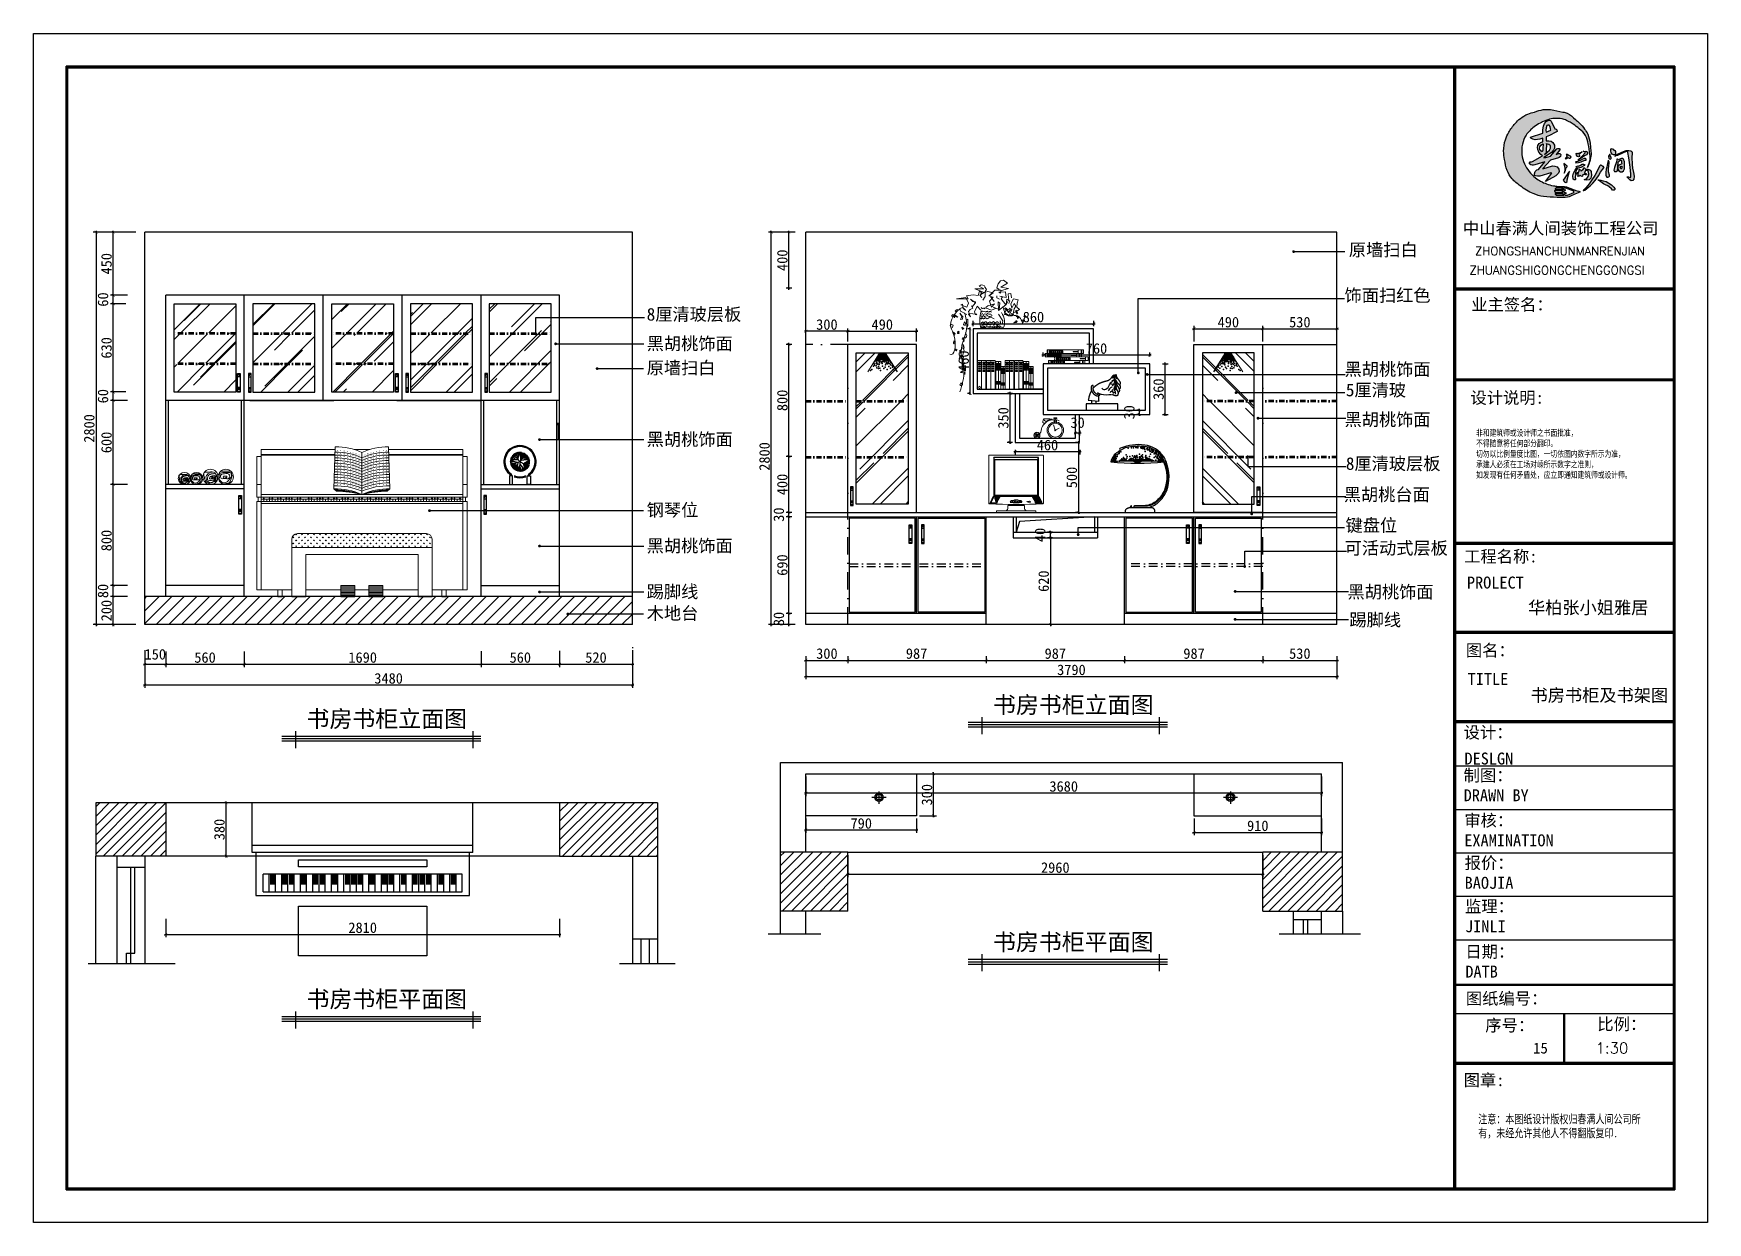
# Model space of a CAD drawing. Header units: millimetres. Extents: x 71641 to 191108, y -23091 to 29972.
# Drawn here: x 155268 to 167214, y -9624 to -1139 of the extents above; entities that cross this region are included whole.
import ezdxf

# ---------------------------------------------------------------- set-up
doc = ezdxf.new("R2010")
doc.units = ezdxf.units.MM
doc.linetypes.add('DASHDOT2', pattern=[0.5, 0.25, -0.125, 0, -0.125])
for name, color, linetype in [('00', 1, 'Continuous'), ('3', 5, 'Continuous'), ('7', 7, 'Continuous'), ('BH', 3, 'Continuous'), ('LAYER4', 4, 'Continuous'), ('Q', 1, 'Continuous'), ('家', 1, 'Continuous')]:
    doc.layers.add(name, color=color, linetype=linetype)
doc.layers.add('4', color=4, linetype='Continuous', lineweight=5)
doc.layers.add('8', color=8, linetype='Continuous', lineweight=0)
doc.styles.add('2121212', font='SIMFANG.TTF', dxfattribs={"height": 180})
doc.styles.add('30', font='SimSun.ttf', dxfattribs={"height": 75})
doc.styles.add('ROMAND', font='romand.shx', dxfattribs={"height": 100})
doc.styles.get("Standard").update_dxf_attribs({"font": 'SimSun.ttf', "height": 150})
doc.styles.add('STYLE-50B', font='SimSun.ttf', dxfattribs={"width": 0.766, "height": 150})
doc.dimstyles.new('30', dxfattribs={"dimscale": 0, "dimtxt": 90, "dimasz": 20, "dimexe": 20, "dimexo": 20, "dimgap": 10, "dimtad": 1, "dimdec": 0, "dimzin": 0, "dimdsep": 46, "dimtxsty": '30', "dimblk": 'ARCHTICK', "dimcen": 20, "dimdle": 10, "dimclrd": 8, "dimclre": 8, "dimclrt": 2, "dimadec": 0, "dimazin": 0, "dimtfac": 1, "dimtdec": 0, "dimtmove": 2, "dimatfit": 3, "dimldrblk": 'DOT', "dimfxl": 0, "dimtolj": 2, "dimtzin": 0, "dimlwd": -1, "dimarcsym": 0})
pattern_1 = [(45, (-37.6, 48.87), (237.07876, 632.21003), [4191, -558.8, 1397, -279.4]), (45, (126.4, 410.4), (-460.3279, 65.1967), [838.2, -92.202, 1676.4, -209.55]), (45, (-106.74, 315.58), (894.97233, 1159.71028), [2235.2, -391.16, 1117.6, -279.4])]
pattern_2 = [(45, (-37.6, 0), (237.07876, 632.21003), [4191, -558.8, 1397, -279.4]), (45, (126.4, 361.55), (-460.3279, 65.1967), [838.2, -92.202, 1676.4, -209.55]), (45, (-106.74, 266.71), (894.97233, 1159.71028), [2235.2, -391.16, 1117.6, -279.4])]

msp = doc.modelspace()

# ---------------------------------------------------------------- texts
at = {"color": 2, "char_height": 90, "attachment_point": 1, "style": '30'}
for s, insert in [('原墙扫白', (164654.8, -2637.4)), ('饰面扫红色', (164624.2, -2962)), ('8厘清玻层板', (159644, -3097.2)), ('黑胡桃饰面', (159644, -3306.2)), ('原墙扫白', (159644, -3479.5)), ('黑胡桃饰面', (164624.2, -3489.8)), ('5厘清玻', (164633.5, -3637.7)), ('黑胡桃饰面', (164624.2, -3848.3)), ('黑胡桃饰面', (159644, -3989.7)), ('8厘清玻层板', (164633.5, -4162.5)), ('黑胡桃台面', (164618.7, -4383.5)), ('钢琴位', (159644, -4493.2)), ('键盘位', (164631.4, -4603.2)), ('黑胡桃饰面', (159644, -4749.4)), ('可活动式层板', (164624.6, -4765.7)), ('踢脚线', (159644, -5076.8)), ('黑胡桃饰面', (164645.5, -5078.3)), ('木地台', (159644, -5230.8)), ('踢脚线', (164658.9, -5277.7))]:
    msp.add_mtext(s, dxfattribs=dict(at, insert=insert))
at = {"color": 8, "char_height": 120, "width": 4366.126, "attachment_point": 3}
for s, insert in [('{\\C2;书房书柜立面图}', (163260.8, -5869.6, -342.9)), ('{\\C2;书房书柜立面图}', (158362, -5969.5, -342.9)), ('{\\C2;书房书柜平面图}', (163260.8, -7561.7, -342.9)), ('{\\C2;书房书柜平面图}', (158362, -7969.6, -342.9))]:
    msp.add_mtext(s, dxfattribs=dict(at, insert=insert))
at = {"layer": '00', "color": 8, "lineweight": -2, "style": 'ROMAND'}
for s, p in [('ZHONGSHANCHUNMANRENJIAN', (165555.6, -2721)), ('ZHUANGSHIGONGCHENGGONGSI', (165515.7, -2858.2))]:
    msp.add_text(s, height=60.756, dxfattribs=at).set_placement(p)
at = {"layer": '00', "color": 8, "lineweight": -2, "attachment_point": 1, "style": '2121212'}
for s, insert, char_height, width in [('{\\f宋体|b0|i0|c134|p2;中山春满人间装饰工程公司}', (165468.7, -2486, 0), 85.272, 1591.421), ('{\\f宋体|b0|i0|c134|p2;业主签名：}', (165528.2, -3030.6, 0), 85.272, 1265.567), ('{\\f宋体|b0|i0|c134|p2;设计说明:}', (165522.7, -3695.2, 0), 85.272, 1265.567), ('{\\f宋体|b0|i0|c134|p2;工程名称:}', (165477.1, -4827.8, 0), 85.272, 1265.567), ('{\\f宋体|b0|i0|c134|p2;PROLECT}', (165497.3, -5014.2, 0), 85.272, 1265.567), ('{\\fSimSun|b0|i0|c134|p2;\\C2;华柏张小姐雅居}', (165932.9, -5190.6, 0), 90, 1265.567), ('{\\f宋体|b0|i0|c134|p2;图名：}', (165489.8, -5498.2, 0), 85.272, 1265.567), ('{\\f宋体|b0|i0|c134|p2;TITLE}', (165502.6, -5701.9, 0), 85.272, 1265.567), ('{\\fSimSun|b0|i0|c134|p2;\\C2;书房书柜及书架图}', (165951.7, -5816, 0), 90, 1265.567), ('{\\f宋体|b0|i0|c134|p2;设计：}', (165474.3, -6083, 0), 85.272, 1265.567), ('{\\f宋体|b0|i0|c134|p2;DESLGN}', (165479.9, -6270, 0), 85.272, 1265.567), ('{\\f宋体|b0|i0|c134|p2;制图：\\PDRAWN BY}', (165474.1, -6390, 0), 85.272, 1265.567), ('{\\f宋体|b0|i0|c134|p2;审核：\\PEXAMINATION}', (165478.5, -6711.6, 0), 85.272, 1265.567), ('{\\f宋体|b0|i0|c134|p2;报价：\\PBAOJIA}', (165481.1, -7014.6, 0), 85.272, 1265.567), ('{\\f宋体|b0|i0|c134|p2;监理：\\PJINLI}', (165483.9, -7324.7, 0), 85.272, 1265.567), ('{\\f宋体|b0|i0|c134|p2;日期：\\PDATB}', (165486.1, -7648.1, 0), 85.272, 1265.567), ('{\\f宋体|b0|i0|c134|p2;图纸编号：}', (165489.6, -7982.5, 0), 85.272, 1265.567), ('{\\f宋体|b0|i0|c134|p2;序号：}', (165628.6, -8173.5, 0), 85.272, 1265.567), ('{\\f宋体|b0|i0|c134|p2;比例：}', (166428, -8165.1, 0), 85.272, 1265.567), ('{\\C2;15}', (165969.7, -8340), 77.52, 418.4), ('{\\Fromand.shx;\\C2;1:30}', (166416.3, -8340), 77.52, 418.4), ('{\\f宋体|b0|i0|c134|p2;图章\\f宋体|b0|i0|c0|p2;:}', (165474.4, -8565, 0), 85.272, 1265.567)]:
    msp.add_mtext(s, dxfattribs=dict(at, insert=insert, char_height=char_height, width=width))
at = {"layer": '家', "color": 8, "lineweight": -2, "width": 1265.567, "attachment_point": 1, "style": 'STYLE-50B'}
for s, insert, char_height in [('非和建筑师或设计师之书面批准，\\P不得随意将任何部分翻印。\\P切勿以比例量度比图，一切依图内数字所示为准，\\P承建人必须在工场对嵊所示数字之准则，\\P如发现有任何矛盾处，应立即通知建筑师或设计师。', (165562.7, -3965.9, 0), 45), ('注意：本图纸设计版权归春满人间公司所有，未经允许其他人不得翻版复印{\\f宋体|b0|i0|c0|p2;.}', (165578.3, -8855.8, 0), 60)]:
    msp.add_mtext(s, dxfattribs=dict(at, insert=insert, char_height=char_height))

# ---------------------------------------------------------------- blocks, each defined once
blk = doc.blocks.new('A$C67225041')
at = {"layer": '8'}
for points in [[(55, 695), (53, 702), (47, 702), (45, 695)], [(95, 695), (93, 702), (87, 702), (85, 695)], [(115, 695), (113, 702), (107, 702), (105, 695)], [(155, 695), (153, 702), (147, 702), (145, 695)], [(175, 695), (173, 702), (167, 702), (165, 695)], [(215, 695), (213, 702), (207, 702), (205, 695)], [(235, 695), (233, 702), (227, 702), (225, 695)], [(255, 695), (253, 702), (247, 702), (245, 695)], [(295, 695), (293, 702), (287, 702), (285, 695)], [(315, 695), (313, 702), (307, 702), (305, 695)], [(375, 695), (373, 702), (367, 702), (365, 695)], [(395, 695), (393, 702), (387, 702), (385, 695)], [(435, 695), (433, 702), (427, 702), (425, 695)], [(455, 695), (453, 702), (447, 702), (445, 695)], [(475, 695), (473, 702), (467, 702), (465, 695)], [(515, 695), (513, 702), (507, 702), (505, 695)], [(555, 695), (553, 702), (547, 702), (545, 695)], [(575, 695), (573, 702), (567, 702), (565, 695)], [(615, 695), (613, 702), (607, 702), (605, 695)], [(635, 695), (633, 702), (627, 702), (625, 695)], [(655, 695), (653, 702), (647, 702), (645, 695)], [(695, 695), (693, 702), (687, 702), (685, 695)], [(735, 695), (733, 702), (727, 702), (725, 695)], [(755, 695), (753, 702), (747, 702), (745, 695)], [(795, 695), (793, 702), (787, 702), (785, 695)], [(815, 695), (813, 702), (807, 702), (805, 695)], [(855, 695), (853, 702), (847, 702), (845, 695)], [(875, 695), (873, 702), (867, 702), (865, 695)], [(895, 695), (893, 702), (887, 702), (885, 695)], [(935, 695), (933, 702), (927, 702), (925, 695)], [(955, 695), (953, 702), (947, 702), (945, 695)], [(1015, 695), (1013, 702), (1007, 702), (1005, 695)], [(1035, 695), (1033, 702), (1027, 702), (1025, 695)], [(1075, 695), (1073, 702), (1067, 702), (1065, 695)], [(1095, 695), (1093, 702), (1087, 702), (1085, 695)], [(1115, 695), (1113, 702), (1107, 702), (1105, 695)], [(1155, 695), (1153, 702), (1147, 702), (1145, 695)], [(1195, 695), (1193, 702), (1187, 702), (1185, 695)], [(1215, 695), (1213, 702), (1207, 702), (1205, 695)], [(1255, 695), (1253, 702), (1247, 702), (1245, 695)], [(1275, 695), (1273, 702), (1267, 702), (1265, 695)], [(1295, 695), (1293, 702), (1287, 702), (1285, 695)], [(1335, 695), (1333, 702), (1327, 702), (1325, 695)], [(1355, 695), (1353, 702), (1347, 702), (1345, 695)], [(1395, 695), (1393, 702), (1387, 702), (1385, 695)], [(1415, 695), (1413, 702), (1407, 702), (1405, 695)], [(1455, 695), (1453, 702), (1447, 702), (1445, 695)]]:
    blk.add_hatch(color=256, dxfattribs=at).paths.add_polyline_path(points)
h = blk.add_hatch(dxfattribs=at)
h.set_pattern_fill('GRASS', color=256, scale=30, style=0)
h.set_pattern_definition([(90, (-40543.721, 20336.99), (-21.213203, 21.213203), [5.625, -36.801407]), (45, (-40543.72, 20336.99), (-21.213203, 21.213203), [5.625, -24.375]), (135, (-40543.72, 20336.99), (-21.213203, -21.213203), [5.625, -24.375])])
h.paths.add_polyline_path([(1250, 350), (1250, 410, 0.414214), (1210, 450), (290, 450, 0.414214), (250, 410), (250, 350)])
for p, q in [((0, 1000), (0, 710)), ((30, 1000), (0, 1000)), ((30, 1050), (30, 700)), ((559, 1050), (30, 1050)), ((558, 1015), (30, 1015)), ((558, 1010), (30, 1010)), ((550, 769), (560, 1069)), ((806, 1050), (694, 1050)), ((750, 730), (750, 1030)), ((950, 769), (940, 1069)), ((1470, 1050), (941, 1050)), ((1470, 1015), (942, 1015)), ((1470, 1010), (942, 1010)), ((1470, 700), (1470, 1050)), ((1500, 1000), (1470, 1000)), ((1500, 710), (1500, 1000)), ((0, 800), (30, 800)), ((30, 730), (1470, 730)), ((550, 769), (569, 754)), ((950, 769), (931, 754)), ((1470, 800), (1500, 800)), ((0, 710), (1500, 710)), ((0, 680), (0, 50)), ((0, 680), (1500, 680)), ((10, 710), (10, 680)), ((30, 700), (30, 50)), ((30, 695), (1470, 695)), ((30, 665), (1470, 665)), ((45, 695), (47, 702)), ((47, 702), (53, 702)), ((50, 695), (50, 680)), ((55, 695), (53, 702)), ((70, 695), (70, 680)), ((85, 695), (87, 702)), ((87, 702), (93, 702)), ((90, 695), (90, 680)), ((95, 695), (93, 702)), ((105, 695), (107, 702)), ((107, 702), (113, 702)), ((110, 695), (110, 680)), ((115, 695), (113, 702)), ((130, 695), (130, 680)), ((145, 695), (147, 702)), ((147, 702), (153, 702)), ((150, 695), (150, 680)), ((155, 695), (153, 702)), ((165, 695), (167, 702)), ((167, 702), (173, 702)), ((170, 695), (170, 680)), ((175, 695), (173, 702)), ((190, 695), (190, 680)), ((205, 695), (207, 702)), ((207, 702), (213, 702)), ((210, 695), (210, 680)), ((215, 695), (213, 702)), ((225, 695), (227, 702)), ((227, 702), (233, 702)), ((230, 695), (230, 680)), ((235, 695), (233, 702)), ((245, 695), (247, 702)), ((247, 702), (253, 702)), ((250, 695), (250, 680)), ((255, 695), (253, 702)), ((270, 695), (270, 680)), ((285, 695), (287, 702)), ((287, 702), (293, 702)), ((290, 695), (290, 680)), ((295, 695), (293, 702)), ((305, 695), (307, 702)), ((307, 702), (313, 702)), ((310, 695), (310, 680)), ((315, 695), (313, 702)), ((330, 695), (330, 680)), ((350, 695), (350, 680)), ((365, 695), (367, 702)), ((367, 702), (373, 702)), ((370, 695), (370, 680)), ((375, 695), (373, 702)), ((385, 695), (387, 702)), ((387, 702), (393, 702)), ((390, 695), (390, 680)), ((395, 695), (393, 702)), ((410, 695), (410, 680)), ((425, 695), (427, 702)), ((427, 702), (433, 702)), ((430, 695), (430, 680)), ((435, 695), (433, 702)), ((445, 695), (447, 702)), ((447, 702), (453, 702)), ((450, 695), (450, 680)), ((455, 695), (453, 702)), ((465, 695), (467, 702)), ((467, 702), (473, 702)), ((470, 695), (470, 680)), ((475, 695), (473, 702)), ((490, 695), (490, 680)), ((505, 695), (507, 702)), ((507, 702), (513, 702)), ((510, 695), (510, 680)), ((515, 695), (513, 702)), ((530, 695), (530, 680)), ((545, 695), (547, 702)), ((547, 702), (553, 702)), ((550, 695), (550, 680)), ((555, 695), (553, 702)), ((565, 695), (567, 702)), ((567, 702), (573, 702)), ((570, 695), (570, 680)), ((575, 695), (573, 702)), ((590, 695), (590, 680)), ((605, 695), (607, 702)), ((607, 702), (613, 702)), ((610, 695), (610, 680)), ((615, 695), (613, 702)), ((625, 695), (627, 702)), ((627, 702), (633, 702)), ((630, 695), (630, 680)), ((635, 695), (633, 702)), ((645, 695), (647, 702)), ((647, 702), (653, 702)), ((650, 695), (650, 680)), ((655, 695), (653, 702)), ((670, 695), (670, 680)), ((685, 695), (687, 702)), ((687, 702), (693, 702)), ((690, 695), (690, 680)), ((695, 695), (693, 702)), ((710, 695), (710, 680)), ((725, 695), (727, 702)), ((727, 702), (733, 702)), ((730, 695), (730, 680)), ((735, 695), (733, 702)), ((745, 695), (747, 702)), ((747, 702), (753, 702)), ((750, 695), (750, 680)), ((755, 695), (753, 702)), ((770, 695), (770, 680)), ((785, 695), (787, 702)), ((787, 702), (793, 702)), ((790, 695), (790, 680)), ((795, 695), (793, 702)), ((805, 695), (807, 702)), ((807, 702), (813, 702)), ((810, 695), (810, 680)), ((815, 695), (813, 702)), ((830, 695), (830, 680)), ((845, 695), (847, 702)), ((847, 702), (853, 702)), ((850, 695), (850, 680)), ((855, 695), (853, 702)), ((865, 695), (867, 702)), ((867, 702), (873, 702)), ((870, 695), (870, 680)), ((875, 695), (873, 702)), ((885, 695), (887, 702)), ((887, 702), (893, 702)), ((890, 695), (890, 680)), ((895, 695), (893, 702)), ((910, 695), (910, 680)), ((925, 695), (927, 702)), ((927, 702), (933, 702)), ((930, 695), (930, 680)), ((935, 695), (933, 702)), ((945, 695), (947, 702)), ((947, 702), (953, 702)), ((950, 695), (950, 680)), ((955, 695), (953, 702)), ((970, 695), (970, 680)), ((990, 695), (990, 680)), ((1005, 695), (1007, 702)), ((1007, 702), (1013, 702)), ((1010, 695), (1010, 680)), ((1015, 695), (1013, 702)), ((1025, 695), (1027, 702)), ((1027, 702), (1033, 702)), ((1030, 695), (1030, 680)), ((1035, 695), (1033, 702)), ((1050, 695), (1050, 680)), ((1065, 695), (1067, 702)), ((1067, 702), (1073, 702)), ((1070, 695), (1070, 680)), ((1075, 695), (1073, 702)), ((1085, 695), (1087, 702)), ((1087, 702), (1093, 702)), ((1090, 695), (1090, 680)), ((1095, 695), (1093, 702)), ((1105, 695), (1107, 702)), ((1107, 702), (1113, 702)), ((1110, 695), (1110, 680)), ((1115, 695), (1113, 702)), ((1130, 695), (1130, 680)), ((1145, 695), (1147, 702)), ((1147, 702), (1153, 702)), ((1150, 695), (1150, 680)), ((1155, 695), (1153, 702)), ((1170, 695), (1170, 680)), ((1185, 695), (1187, 702)), ((1187, 702), (1193, 702)), ((1190, 695), (1190, 680)), ((1195, 695), (1193, 702)), ((1205, 695), (1207, 702)), ((1207, 702), (1213, 702)), ((1210, 695), (1210, 680)), ((1215, 695), (1213, 702)), ((1230, 695), (1230, 680)), ((1245, 695), (1247, 702)), ((1247, 702), (1253, 702)), ((1250, 695), (1250, 680)), ((1255, 695), (1253, 702)), ((1265, 695), (1267, 702)), ((1267, 702), (1273, 702)), ((1270, 695), (1270, 680)), ((1275, 695), (1273, 702)), ((1285, 695), (1287, 702)), ((1287, 702), (1293, 702)), ((1290, 695), (1290, 680)), ((1295, 695), (1293, 702)), ((1310, 695), (1310, 680)), ((1325, 695), (1327, 702)), ((1327, 702), (1333, 702)), ((1330, 695), (1330, 680)), ((1335, 695), (1333, 702)), ((1345, 695), (1347, 702)), ((1347, 702), (1353, 702)), ((1350, 695), (1350, 680)), ((1355, 695), (1353, 702)), ((1370, 695), (1370, 680)), ((1385, 695), (1387, 702)), ((1387, 702), (1393, 702)), ((1390, 695), (1390, 680)), ((1395, 695), (1393, 702)), ((1405, 695), (1407, 702)), ((1407, 702), (1413, 702)), ((1410, 695), (1410, 680)), ((1415, 695), (1413, 702)), ((1430, 695), (1430, 680)), ((1445, 695), (1447, 702)), ((1447, 702), (1453, 702)), ((1450, 695), (1450, 680)), ((1455, 695), (1453, 702)), ((1470, 50), (1470, 700)), ((1490, 710), (1490, 680)), ((1500, 50), (1500, 680)), ((250, 410), (250, 0)), ((290, 450), (1210, 450)), ((1250, 410), (1250, 0)), ((250, 350), (1250, 350)), ((350, 0), (350, 300)), ((350, 300), (1150, 300)), ((1150, 0), (1150, 300)), ((0, 50), (250, 50)), ((150, 0), (150, 50)), ((180, 0), (180, 50)), ((600, 50), (350, 50)), ((600, 0), (600, 80)), ((600, 80), (700, 80)), ((700, 70), (600, 70)), ((700, 60), (600, 60)), ((700, 50), (600, 50)), ((700, 40), (600, 40)), ((700, 30), (600, 30)), ((700, 20), (600, 20)), ((700, 10), (600, 10)), ((700, 80), (700, 0)), ((800, 50), (700, 50)), ((900, 80), (800, 80)), ((800, 80), (800, 0)), ((800, 70), (900, 70)), ((800, 60), (900, 60)), ((800, 50), (900, 50)), ((800, 40), (900, 40)), ((800, 30), (900, 30)), ((800, 20), (900, 20)), ((800, 10), (900, 10)), ((900, 0), (900, 80)), ((1150, 50), (900, 50)), ((1250, 50), (1500, 50)), ((1320, 0), (1320, 50)), ((1350, 0), (1350, 50)), ((180, 0), (150, 0)), ((350, 0), (250, 0)), ((700, 0), (600, 0)), ((800, 0), (900, 0)), ((1250, 0), (1150, 0)), ((1350, 0), (1320, 0))]:
    blk.add_line(p, q, dxfattribs=at)
at = {"layer": '8', "const_width": 5}
for points in [[(574, 1039), (574, 1044)], [(574, 1019), (574, 1024)], [(574, 999), (574, 1004)], [(574, 979), (574, 984)], [(574, 959), (574, 964)], [(598, 1039), (598, 1044)], [(598, 1019), (598, 1024)], [(598, 999), (598, 1004)], [(598, 979), (598, 984)], [(598, 959), (598, 964)], [(623, 1037), (623, 1042)], [(623, 1017), (623, 1022)], [(623, 997), (623, 1002)], [(623, 977), (623, 982)], [(623, 957), (623, 962)], [(645, 1033), (645, 1038)], [(645, 1013), (645, 1018)], [(645, 993), (645, 998)], [(645, 973), (645, 978)], [(645, 953), (645, 958)], [(666, 1027), (666, 1032)], [(666, 1007), (666, 1012)], [(666, 987), (666, 992)], [(666, 967), (666, 972)], [(686, 1023), (686, 1028)], [(686, 1003), (686, 1008)], [(686, 983), (686, 988)], [(686, 963), (686, 968)], [(708, 1017), (708, 1022)], [(708, 997), (708, 1002)], [(708, 977), (708, 982)], [(708, 957), (708, 962)], [(728, 1008), (728, 1013)], [(728, 988), (728, 993)], [(728, 968), (728, 973)], [(772, 1008), (772, 1013)], [(772, 988), (772, 993)], [(772, 968), (772, 973)], [(792, 1017), (792, 1022)], [(792, 997), (792, 1002)], [(792, 977), (792, 982)], [(792, 957), (792, 962)], [(814, 1023), (814, 1028)], [(814, 1003), (814, 1008)], [(814, 983), (814, 988)], [(814, 963), (814, 968)], [(834, 1027), (834, 1032)], [(834, 1007), (834, 1012)], [(834, 987), (834, 992)], [(834, 967), (834, 972)], [(855, 1033), (855, 1038)], [(855, 1013), (855, 1018)], [(855, 993), (855, 998)], [(855, 973), (855, 978)], [(855, 953), (855, 958)], [(877, 1037), (877, 1042)], [(877, 1017), (877, 1022)], [(877, 997), (877, 1002)], [(877, 977), (877, 982)], [(877, 957), (877, 962)], [(902, 1039), (902, 1044)], [(902, 1019), (902, 1024)], [(902, 999), (902, 1004)], [(902, 979), (902, 984)], [(902, 959), (902, 964)], [(926, 1039), (926, 1044)], [(926, 1019), (926, 1024)], [(926, 999), (926, 1004)], [(926, 979), (926, 984)], [(926, 959), (926, 964)], [(574, 939), (574, 944)], [(574, 919), (574, 924)], [(574, 899), (574, 904)], [(574, 879), (574, 884)], [(574, 859), (574, 864)], [(574, 839), (574, 844)], [(598, 939), (598, 944)], [(598, 919), (598, 924)], [(598, 899), (598, 904)], [(598, 879), (598, 884)], [(598, 859), (598, 864)], [(598, 839), (598, 844)], [(623, 937), (623, 942)], [(623, 917), (623, 922)], [(623, 897), (623, 902)], [(623, 877), (623, 882)], [(623, 857), (623, 862)], [(623, 837), (623, 842)], [(645, 933), (645, 938)], [(645, 913), (645, 918)], [(645, 893), (645, 898)], [(645, 873), (645, 878)], [(645, 853), (645, 858)], [(645, 833), (645, 838)], [(666, 947), (666, 952)], [(666, 927), (666, 932)], [(666, 907), (666, 912)], [(666, 887), (666, 892)], [(666, 867), (666, 872)], [(666, 847), (666, 852)], [(686, 943), (686, 948)], [(686, 923), (686, 928)], [(686, 903), (686, 908)], [(686, 883), (686, 888)], [(686, 863), (686, 868)], [(686, 843), (686, 848)], [(708, 937), (708, 942)], [(708, 917), (708, 922)], [(708, 897), (708, 902)], [(708, 877), (708, 882)], [(708, 857), (708, 862)], [(708, 837), (708, 842)], [(728, 948), (728, 953)], [(728, 928), (728, 933)], [(728, 908), (728, 913)], [(728, 888), (728, 893)], [(728, 868), (728, 873)], [(728, 848), (728, 853)], [(772, 948), (772, 953)], [(772, 928), (772, 933)], [(772, 908), (772, 913)], [(772, 888), (772, 893)], [(772, 868), (772, 873)], [(772, 848), (772, 853)], [(792, 937), (792, 942)], [(792, 917), (792, 922)], [(792, 897), (792, 902)], [(792, 877), (792, 882)], [(792, 857), (792, 862)], [(792, 837), (792, 842)], [(814, 943), (814, 948)], [(814, 923), (814, 928)], [(814, 903), (814, 908)], [(814, 883), (814, 888)], [(814, 863), (814, 868)], [(814, 843), (814, 848)], [(834, 947), (834, 952)], [(834, 927), (834, 932)], [(834, 907), (834, 912)], [(834, 887), (834, 892)], [(834, 867), (834, 872)], [(834, 847), (834, 852)], [(855, 933), (855, 938)], [(855, 913), (855, 918)], [(855, 893), (855, 898)], [(855, 873), (855, 878)], [(855, 853), (855, 858)], [(855, 833), (855, 838)], [(877, 937), (877, 942)], [(877, 917), (877, 922)], [(877, 897), (877, 902)], [(877, 877), (877, 882)], [(877, 857), (877, 862)], [(877, 837), (877, 842)], [(902, 939), (902, 944)], [(902, 919), (902, 924)], [(902, 899), (902, 904)], [(902, 879), (902, 884)], [(902, 859), (902, 864)], [(902, 839), (902, 844)], [(926, 939), (926, 944)], [(926, 919), (926, 924)], [(926, 899), (926, 904)], [(926, 879), (926, 884)], [(926, 859), (926, 864)], [(926, 839), (926, 844)], [(574, 819), (574, 824)], [(574, 799), (574, 804)], [(598, 819), (598, 824)], [(598, 799), (598, 804)], [(623, 817), (623, 822)], [(623, 797), (623, 802)], [(645, 813), (645, 818)], [(645, 793), (645, 798)], [(666, 827), (666, 832)], [(666, 807), (666, 812)], [(666, 787), (666, 792)], [(686, 823), (686, 828)], [(686, 803), (686, 808)], [(686, 783), (686, 788)], [(708, 817), (708, 822)], [(708, 797), (708, 802)], [(708, 777), (708, 782)], [(728, 828), (728, 833)], [(728, 808), (728, 813)], [(728, 788), (728, 793)], [(728, 768), (728, 773)], [(772, 828), (772, 833)], [(772, 808), (772, 813)], [(772, 788), (772, 793)], [(772, 768), (772, 773)], [(792, 817), (792, 822)], [(792, 797), (792, 802)], [(792, 777), (792, 782)], [(814, 823), (814, 828)], [(814, 803), (814, 808)], [(814, 783), (814, 788)], [(834, 827), (834, 832)], [(834, 807), (834, 812)], [(834, 787), (834, 792)], [(855, 813), (855, 818)], [(855, 793), (855, 798)], [(877, 817), (877, 822)], [(877, 797), (877, 802)], [(902, 819), (902, 824)], [(902, 799), (902, 804)], [(926, 819), (926, 824)], [(926, 799), (926, 804)]]:
    blk.add_lwpolyline(points, dxfattribs=at)
at = {"layer": '8'}
for centre, radius, start, end in [((569, 554), 437, 65.5758, 91.5486), ((569, 534), 437, 65.5758, 91.6351), ((569, 574), 437, 65.5758, 91.462), ((569, 594), 437, 65.5758, 91.3755), ((569, 632), 437, 65.5758, 91.2082), ((931, 632), 437, 88.7918, 114.4242), ((931, 594), 437, 88.6245, 114.4242), ((931, 574), 437, 88.538, 114.4242), ((931, 554), 437, 88.4514, 114.4242), ((931, 534), 437, 88.3649, 114.4242), ((569, 435), 437, 65.5758, 92.068), ((569, 416), 437, 65.5758, 92.1546), ((569, 454), 437, 65.5758, 91.9872), ((569, 495), 437, 65.5758, 91.8083), ((569, 474), 437, 65.5758, 91.9006), ((569, 515), 437, 65.5758, 91.7217), ((931, 515), 437, 88.2783, 114.4242), ((931, 495), 437, 88.1917, 114.4242), ((931, 474), 437, 88.0994, 114.4242), ((931, 454), 437, 88.0128, 114.4242), ((931, 435), 437, 87.932, 114.4242), ((931, 416), 437, 87.8454, 114.4242), ((560, 287), 482, 66.7535, 91.1621), ((569, 375), 437, 65.5758, 92.3336), ((569, 354), 437, 65.5758, 92.426), ((569, 394), 437, 65.5758, 92.247), ((530, 76), 689, 71.4611, 87.9832), ((547, 63), 697, 73.1466, 88.8219), ((481, -462), 1222, 77.3488, 86.044), ((522, -281), 1036, 77.4135, 87.4355), ((931, 394), 437, 87.753, 114.4242), ((931, 375), 437, 87.6664, 114.4242), ((931, 354), 437, 87.574, 114.4242), ((940, 287), 482, 88.8379, 113.2465), ((970, 76), 689, 92.0168, 108.5389), ((953, 63), 697, 91.1781, 106.8534), ((1019, -462), 1222, 93.956, 102.6512), ((978, -281), 1036, 92.5645, 102.5865), ((290, 410), 40, 90, 180), ((1210, 410), 40, 0, 90)]:
    blk.add_arc(centre, radius, start, end, dxfattribs=at)
blk = doc.blocks.new('钢琴')
at = {"layer": '8'}
blk.add_blockref('A$C67225041', (-250, 0), dxfattribs=at)
blk = doc.blocks.new('hrtwh')
at = {"layer": '8', "linetype": 'ByBlock'}
blk.add_blockref('钢琴', (1036, -6245), dxfattribs=at)
blk = doc.blocks.new('117')
at = {"color": 191, "linetype": 'ByBlock'}
for p, q in [((-36008, 53407), (-37583, 53407)), ((-37583, 53052), (-37583, 53407)), ((-36008, 53052), (-36008, 53407)), ((-37557, 53052), (-37557, 52747)), ((-36033, 52747), (-36033, 53052)), ((-37557, 52747), (-36033, 52747))]:
    blk.add_line(p, q, dxfattribs=at)
at = {"color": 8, "linetype": 'ByBlock'}
for p, q in [((-36008, 53103), (-37583, 53103)), ((-36008, 53052), (-37583, 53052)), ((-37252, 53001), (-36338, 53001)), ((-37252, 52950), (-37252, 53001)), ((-36338, 52950), (-37252, 52950)), ((-36338, 53001), (-36338, 52950)), ((-36084, 52899), (-37506, 52899)), ((-37506, 52772), (-37506, 52899)), ((-37462, 52772), (-37462, 52899)), ((-37418, 52772), (-37418, 52899)), ((-37373, 52772), (-37373, 52899)), ((-37329, 52772), (-37329, 52899)), ((-37284, 52772), (-37284, 52899)), ((-37240, 52772), (-37240, 52899)), ((-37195, 52772), (-37195, 52899)), ((-37151, 52772), (-37151, 52899)), ((-37106, 52772), (-37106, 52899)), ((-37062, 52772), (-37062, 52899)), ((-37017, 52772), (-37017, 52899)), ((-36973, 52772), (-36973, 52899)), ((-36929, 52772), (-36929, 52899)), ((-36884, 52772), (-36884, 52899)), ((-36840, 52772), (-36840, 52899)), ((-36795, 52772), (-36795, 52899)), ((-36751, 52772), (-36751, 52899)), ((-36706, 52772), (-36706, 52899)), ((-36662, 52772), (-36662, 52899)), ((-36617, 52772), (-36617, 52899)), ((-36573, 52772), (-36573, 52899)), ((-36529, 52772), (-36529, 52899)), ((-36484, 52772), (-36484, 52899)), ((-36440, 52772), (-36440, 52899)), ((-36395, 52772), (-36395, 52899)), ((-36351, 52772), (-36351, 52899)), ((-36306, 52772), (-36306, 52899)), ((-36262, 52772), (-36262, 52899)), ((-36217, 52772), (-36217, 52899)), ((-36173, 52772), (-36173, 52899)), ((-36128, 52772), (-36128, 52899)), ((-36084, 52772), (-36084, 52899)), ((-37506, 52772), (-36084, 52772))]:
    blk.add_line(p, q, dxfattribs=at)
at = {"color": 191, "linetype": 'ByBlock', "const_width": 38.1}
for points in [[(-37437, 52899), (-37437, 52823)], [(-37354, 52899), (-37354, 52823)], [(-37303, 52899), (-37303, 52823)], [(-37221, 52899), (-37221, 52823)], [(-37132, 52899), (-37132, 52823)], [(-37081, 52899), (-37081, 52823)], [(-36998, 52899), (-36998, 52823)], [(-36903, 52899), (-36903, 52823)], [(-36859, 52899), (-36859, 52823)], [(-36814, 52899), (-36814, 52823)], [(-36732, 52899), (-36732, 52823)], [(-36643, 52899), (-36643, 52823)], [(-36592, 52899), (-36592, 52823)], [(-36503, 52899), (-36503, 52823)], [(-36421, 52899), (-36421, 52823)], [(-36370, 52899), (-36370, 52823)], [(-36325, 52899), (-36325, 52823)], [(-36236, 52899), (-36236, 52823)], [(-36148, 52899), (-36148, 52823)]]:
    blk.add_lwpolyline(points, dxfattribs=at)
at = {"color": 191, "linetype": 'ByBlock'}
blk.add_lwpolyline([(-37252, 52671), (-36338, 52671), (-36338, 52315), (-37252, 52315)], close=True, dxfattribs=at)
blk = doc.blocks.new('_ARCHTICK')
at = {"color": 0, "linetype": 'ByBlock', "const_width": 0.15}
blk.add_lwpolyline([(-0.5, -0.5), (0.5, 0.5)], dxfattribs=at)
blk = doc.blocks.new('*D282')
at = {"color": 8, "lineweight": -2}
for p, q in [((156062, -5549), (156062, -5660)), ((156212, -5549), (156212, -5660))]:
    blk.add_line(p, q, dxfattribs=at)
at = {"color": 8}
blk.add_line((156052, -5640), (156222, -5640), dxfattribs=at)
at = {"layer": 'Defpoints', "color": 0}
for p in [(156062, -5529), (156212, -5529), (156212, -5640)]:
    blk.add_point(p, dxfattribs=at)
at = {"color": 8, "xscale": 20, "yscale": 20, "zscale": 20, "rotation": 180}
blk.add_blockref('_ARCHTICK', (156062, -5640), dxfattribs=at)
at = {"color": 8, "xscale": 20, "yscale": 20, "zscale": 20}
blk.add_blockref('_ARCHTICK', (156212, -5640), dxfattribs=at)
at = {"color": 2, "insert": (156137, -5569), "char_height": 75, "attachment_point": 5, "style": '30'}
blk.add_mtext('\\A2;150', dxfattribs=at)
blk = doc.blocks.new('_Dot')
at = {"color": 0, "linetype": 'ByBlock', "lineweight": -2}
blk.add_line((-0.5, 0), (-1, 0), dxfattribs=at)
at = {"color": 0, "linetype": 'ByBlock', "const_width": 0.5}
blk.add_lwpolyline([(-0.25, 0, 1), (0.25, 0, 1)], format="xyb", close=True, dxfattribs=at)
blk = doc.blocks.new('DOT')
at = {"color": 0, "linetype": 'ByBlock'}
blk.add_line((-0.5, 0), (-1, 0), dxfattribs=at)
at = {"color": 0, "linetype": 'ByBlock', "const_width": 0.5}
blk.add_lwpolyline([(-0.25, 0, 1), (0.25, 0, 1)], format="xyb", close=True, dxfattribs=at)
blk = doc.blocks.new('*D283')
at = {"color": 8, "lineweight": -2}
for p, q in [((156212, -5549), (156212, -5660)), ((156772, -5548), (156772, -5660))]:
    blk.add_line(p, q, dxfattribs=at)
at = {"color": 8}
blk.add_line((156202, -5640), (156782, -5640), dxfattribs=at)
at = {"layer": 'Defpoints', "color": 0}
for p in [(156212, -5529), (156772, -5528), (156772, -5640)]:
    blk.add_point(p, dxfattribs=at)
at = {"color": 8, "xscale": 20, "yscale": 20, "zscale": 20, "rotation": 180}
blk.add_blockref('_ARCHTICK', (156212, -5640), dxfattribs=at)
at = {"color": 8, "xscale": 20, "yscale": 20, "zscale": 20}
blk.add_blockref('_ARCHTICK', (156772, -5640), dxfattribs=at)
at = {"color": 2, "insert": (156492, -5592), "char_height": 75, "attachment_point": 5, "style": '30'}
blk.add_mtext('\\A2;560', dxfattribs=at)
blk = doc.blocks.new('*D284')
at = {"color": 8, "lineweight": -2}
for p, q in [((156772, -5548), (156772, -5660)), ((158462, -5546), (158462, -5660))]:
    blk.add_line(p, q, dxfattribs=at)
at = {"color": 8}
blk.add_line((156762, -5640), (158472, -5640), dxfattribs=at)
at = {"layer": 'Defpoints', "color": 0}
for p in [(156772, -5528), (158462, -5526), (158462, -5640)]:
    blk.add_point(p, dxfattribs=at)
at = {"color": 8, "xscale": 20, "yscale": 20, "zscale": 20, "rotation": 180}
blk.add_blockref('_ARCHTICK', (156772, -5640), dxfattribs=at)
at = {"color": 8, "xscale": 20, "yscale": 20, "zscale": 20}
blk.add_blockref('_ARCHTICK', (158462, -5640), dxfattribs=at)
at = {"color": 2, "insert": (157617, -5592), "char_height": 75, "attachment_point": 5, "style": '30'}
blk.add_mtext('\\A2;1690', dxfattribs=at)
blk = doc.blocks.new('*D285')
at = {"color": 8, "lineweight": -2}
for p, q in [((158462, -5546), (158462, -5660)), ((159022, -5545), (159022, -5660))]:
    blk.add_line(p, q, dxfattribs=at)
at = {"color": 8}
blk.add_line((158452, -5640), (159032, -5640), dxfattribs=at)
at = {"layer": 'Defpoints', "color": 0}
for p in [(158462, -5526), (159022, -5525), (159022, -5640)]:
    blk.add_point(p, dxfattribs=at)
at = {"color": 8, "xscale": 20, "yscale": 20, "zscale": 20, "rotation": 180}
blk.add_blockref('_ARCHTICK', (158462, -5640), dxfattribs=at)
at = {"color": 8, "xscale": 20, "yscale": 20, "zscale": 20}
blk.add_blockref('_ARCHTICK', (159022, -5640), dxfattribs=at)
at = {"color": 2, "insert": (158742, -5592), "char_height": 75, "attachment_point": 5, "style": '30'}
blk.add_mtext('\\A2;560', dxfattribs=at)
blk = doc.blocks.new('*D286')
at = {"color": 8, "lineweight": -2}
for p, q in [((159022, -5545), (159022, -5660)), ((159542, -5544), (159542, -5660))]:
    blk.add_line(p, q, dxfattribs=at)
at = {"color": 8}
blk.add_line((159012, -5640), (159552, -5640), dxfattribs=at)
at = {"layer": 'Defpoints', "color": 0}
for p in [(159022, -5525), (159542, -5524), (159542, -5640)]:
    blk.add_point(p, dxfattribs=at)
at = {"color": 8, "xscale": 20, "yscale": 20, "zscale": 20, "rotation": 180}
blk.add_blockref('_ARCHTICK', (159022, -5640), dxfattribs=at)
at = {"color": 8, "xscale": 20, "yscale": 20, "zscale": 20}
blk.add_blockref('_ARCHTICK', (159542, -5640), dxfattribs=at)
at = {"color": 2, "insert": (159282, -5592), "char_height": 75, "attachment_point": 5, "style": '30'}
blk.add_mtext('\\A2;520', dxfattribs=at)
blk = doc.blocks.new('*D287')
at = {"color": 8, "lineweight": -2}
for p, q in [((156644, -6629), (156623, -6629)), ((156644, -7009), (156623, -7009))]:
    blk.add_line(p, q, dxfattribs=at)
at = {"color": 8}
blk.add_line((156643, -7019), (156643, -6619), dxfattribs=at)
at = {"layer": 'Defpoints', "color": 0}
for p in [(156643, -6629), (156664, -6629), (156664, -7009)]:
    blk.add_point(p, dxfattribs=at)
at = {"color": 8, "xscale": 20, "yscale": 20, "zscale": 20}
for p, rotation in [((156643, -6629), 90), ((156643, -7009), 270)]:
    blk.add_blockref('_ARCHTICK', p, dxfattribs=dict(at, rotation=rotation))
at = {"color": 2, "insert": (156595, -6819), "char_height": 75, "attachment_point": 5, "rotation": 90, "style": '30'}
blk.add_mtext('\\A2;380', dxfattribs=at)
blk = doc.blocks.new('*D288')
at = {"color": 8, "lineweight": -2}
for p, q in [((156212, -7457), (156212, -7588)), ((159022, -7457), (159022, -7588))]:
    blk.add_line(p, q, dxfattribs=at)
at = {"color": 8}
blk.add_line((156202, -7568), (159032, -7568), dxfattribs=at)
at = {"layer": 'Defpoints', "color": 0}
for p in [(156212, -7437), (159022, -7437), (159022, -7568)]:
    blk.add_point(p, dxfattribs=at)
at = {"color": 8, "xscale": 20, "yscale": 20, "zscale": 20, "rotation": 180}
blk.add_blockref('_ARCHTICK', (156212, -7568), dxfattribs=at)
at = {"color": 8, "xscale": 20, "yscale": 20, "zscale": 20}
blk.add_blockref('_ARCHTICK', (159022, -7568), dxfattribs=at)
at = {"color": 2, "insert": (157617, -7520), "char_height": 75, "attachment_point": 5, "style": '30'}
blk.add_mtext('\\A2;2810', dxfattribs=at)
blk = doc.blocks.new('*D292')
at = {"color": 8, "lineweight": -2}
for p, q in [((155939, -5157), (155817, -5157)), ((155939, -5357), (155817, -5357))]:
    blk.add_line(p, q, dxfattribs=at)
at = {"color": 8}
blk.add_line((155837, -5367), (155837, -5147), dxfattribs=at)
at = {"layer": 'Defpoints', "color": 0}
for p in [(155837, -5157), (155959, -5157), (155959, -5357)]:
    blk.add_point(p, dxfattribs=at)
at = {"color": 8, "xscale": 20, "yscale": 20, "zscale": 20}
for p, rotation in [((155837, -5157), 90), ((155837, -5357), 270)]:
    blk.add_blockref('_ARCHTICK', p, dxfattribs=dict(at, rotation=rotation))
at = {"color": 2, "insert": (155789, -5257), "char_height": 75, "attachment_point": 5, "rotation": 90, "style": '30'}
blk.add_mtext('\\A2;200', dxfattribs=at)
blk = doc.blocks.new('*D293')
at = {"color": 8, "lineweight": -2}
for p, q in [((155939, -5077), (155817, -5077)), ((155939, -5157), (155817, -5157))]:
    blk.add_line(p, q, dxfattribs=at)
at = {"color": 8}
blk.add_line((155837, -5167), (155837, -5067), dxfattribs=at)
at = {"layer": 'Defpoints', "color": 0}
for p in [(155837, -5077), (155959, -5077), (155959, -5157)]:
    blk.add_point(p, dxfattribs=at)
at = {"color": 8, "xscale": 20, "yscale": 20, "zscale": 20}
for p, rotation in [((155837, -5077), 90), ((155837, -5157), 270)]:
    blk.add_blockref('_ARCHTICK', p, dxfattribs=dict(at, rotation=rotation))
at = {"color": 2, "insert": (155764, -5117), "char_height": 75, "attachment_point": 5, "rotation": 90, "style": '30'}
blk.add_mtext('\\A2;80', dxfattribs=at)
blk = doc.blocks.new('*D294')
at = {"color": 8, "lineweight": -2}
for p, q in [((155939, -2557), (155817, -2557)), ((155939, -3007), (155817, -3007))]:
    blk.add_line(p, q, dxfattribs=at)
at = {"color": 8}
blk.add_line((155837, -3017), (155837, -2547), dxfattribs=at)
at = {"layer": 'Defpoints', "color": 0}
for p in [(155837, -2557), (155959, -2557), (155959, -3007)]:
    blk.add_point(p, dxfattribs=at)
at = {"color": 8, "xscale": 20, "yscale": 20, "zscale": 20}
for p, rotation in [((155837, -2557), 90), ((155837, -3007), 270)]:
    blk.add_blockref('_ARCHTICK', p, dxfattribs=dict(at, rotation=rotation))
at = {"color": 2, "insert": (155789, -2782), "char_height": 75, "attachment_point": 5, "rotation": 90, "style": '30'}
blk.add_mtext('\\A2;450', dxfattribs=at)
blk = doc.blocks.new('*D295')
at = {"color": 8, "lineweight": -2}
for p, q in [((155999, -2557), (155694, -2557)), ((155999, -5357), (155694, -5357))]:
    blk.add_line(p, q, dxfattribs=at)
at = {"color": 8}
blk.add_line((155714, -2547), (155714, -5367), dxfattribs=at)
at = {"layer": 'Defpoints', "color": 0}
for p in [(156019, -2557), (155714, -5357), (156019, -5357)]:
    blk.add_point(p, dxfattribs=at)
at = {"color": 8, "xscale": 20, "yscale": 20, "zscale": 20}
for p, rotation in [((155714, -2557), 90), ((155714, -5357), 270)]:
    blk.add_blockref('_ARCHTICK', p, dxfattribs=dict(at, rotation=rotation))
at = {"color": 2, "insert": (155666, -3957), "char_height": 75, "attachment_point": 5, "rotation": 90, "style": '30'}
blk.add_mtext('\\A2;2800', dxfattribs=at)
blk = doc.blocks.new('*D389')
at = {"color": 8, "lineweight": -2}
for p, q in [((156062, -5539), (156062, -5808)), ((159542, -5539), (159542, -5808))]:
    blk.add_line(p, q, dxfattribs=at)
at = {"color": 8}
blk.add_line((159552, -5788), (156052, -5788), dxfattribs=at)
at = {"layer": 'Defpoints', "color": 0}
for p in [(156062, -5519), (159542, -5519), (156062, -5788)]:
    blk.add_point(p, dxfattribs=at)
at = {"color": 8, "xscale": 20, "yscale": 20, "zscale": 20, "rotation": 180}
blk.add_blockref('_ARCHTICK', (156062, -5788), dxfattribs=at)
at = {"color": 8, "xscale": 20, "yscale": 20, "zscale": 20}
blk.add_blockref('_ARCHTICK', (159542, -5788), dxfattribs=at)
at = {"color": 2, "insert": (157802, -5741), "char_height": 75, "attachment_point": 5, "style": '30'}
blk.add_mtext('\\A2;3480', dxfattribs=at)
blk = doc.blocks.new('rgregr')
at = {"layer": '8', "linetype": 'Continuous'}
for centre, radius in [((5143, 1803), 54.3), ((5252, 1803), 54.3), ((5351, 1792), 43.4), ((5438, 1792), 43.4)]:
    blk.add_circle(centre, radius, dxfattribs=at)
for points in [[(5098, 1812), (5106, 1782), (5112, 1770), (5124, 1757), (5139, 1755), (5157, 1751), (5172, 1757), (5179, 1763), (5189, 1775), (5188, 1797), (5186, 1818), (5185, 1837), (5156, 1843), (5121, 1844), (5103, 1840), (5102, 1816), (5095, 1810)], [(5110, 1796), (5142, 1763), (5165, 1763), (5185, 1779), (5196, 1795), (5194, 1820), (5173, 1831), (5154, 1834), (5143, 1834), (5133, 1835), (5116, 1835), (5107, 1833), (5103, 1824), (5103, 1808), (5105, 1801), (5108, 1795)], [(5136, 1791), (5161, 1791), (5175, 1791), (5172, 1822), (5153, 1825), (5131, 1826), (5116, 1815), (5123, 1792), (5135, 1789)], [(5142, 1797), (5160, 1797), (5160, 1808), (5143, 1808), (5135, 1808), (5135, 1807), (5135, 1799), (5143, 1799)], [(5208, 1810), (5202, 1782), (5225, 1769), (5235, 1767), (5258, 1758), (5275, 1763), (5290, 1779), (5297, 1805), (5298, 1832), (5270, 1836), (5252, 1838), (5230, 1837), (5215, 1825), (5209, 1813), (5208, 1811)], [(5213, 1794), (5222, 1812), (5240, 1816), (5263, 1818), (5266, 1814), (5268, 1811), (5272, 1797), (5273, 1787), (5273, 1782), (5258, 1778), (5244, 1777), (5225, 1782), (5212, 1791), (5220, 1802), (5228, 1804), (5241, 1806), (5251, 1806), (5256, 1799), (5258, 1794), (5259, 1790), (5256, 1788), (5245, 1788), (5234, 1788), (5221, 1791), (5221, 1794), (5225, 1796), (5233, 1797), (5238, 1798), (5246, 1796), (5241, 1790), (5234, 1790), (5232, 1793), (5236, 1793), (5240, 1791)], [(5315, 1799), (5321, 1775), (5326, 1766), (5336, 1756), (5348, 1754), (5363, 1750), (5375, 1756), (5380, 1760), (5388, 1770), (5387, 1787), (5386, 1804), (5384, 1819), (5362, 1824), (5333, 1825), (5319, 1822), (5319, 1803), (5313, 1798)], [(5325, 1786), (5350, 1760), (5368, 1760), (5384, 1773), (5394, 1786), (5392, 1806), (5375, 1814), (5360, 1817), (5352, 1817), (5343, 1817), (5330, 1818), (5323, 1816), (5319, 1809), (5319, 1796), (5320, 1791), (5323, 1786)], [(5346, 1782), (5365, 1782), (5377, 1782), (5374, 1807), (5359, 1810), (5342, 1810), (5330, 1802), (5336, 1783), (5345, 1781)], [(5353, 1788), (5368, 1788), (5368, 1796), (5354, 1796), (5347, 1796), (5347, 1795), (5347, 1789), (5354, 1789)], [(5403, 1797), (5398, 1775), (5416, 1765), (5425, 1763), (5443, 1756), (5457, 1760), (5469, 1773), (5474, 1794), (5475, 1816), (5453, 1819), (5438, 1820), (5421, 1819), (5409, 1810), (5404, 1800), (5403, 1798)], [(5410, 1785), (5417, 1799), (5432, 1803), (5450, 1804), (5452, 1801), (5454, 1798), (5457, 1787), (5458, 1779), (5458, 1775), (5446, 1772), (5434, 1772), (5420, 1775), (5409, 1782), (5415, 1791), (5422, 1793), (5432, 1794), (5440, 1794), (5445, 1789), (5446, 1785), (5446, 1782), (5445, 1780), (5435, 1780), (5426, 1780), (5417, 1783), (5417, 1785), (5419, 1786), (5426, 1788), (5430, 1788), (5436, 1787), (5432, 1782), (5426, 1782), (5425, 1784), (5429, 1784), (5431, 1783)]]:
    blk.add_spline(points, degree=3, dxfattribs=at)
at = {"layer": '8', "linetype": 'Continuous', "end_tangent": (0.20766, 0.978201)}
for points in [[(5213, 1797), (5212, 1819), (5229, 1828), (5248, 1830), (5262, 1830), (5271, 1824), (5280, 1812), (5284, 1802), (5282, 1789), (5280, 1779), (5274, 1772), (5235, 1766), (5230, 1774), (5214, 1781), (5213, 1794)], [(5407, 1787), (5406, 1805), (5420, 1812), (5435, 1814), (5446, 1814), (5453, 1809), (5461, 1799), (5464, 1791), (5463, 1781), (5461, 1773), (5456, 1767), (5425, 1763), (5421, 1769), (5408, 1774), (5407, 1785)]]:
    blk.add_spline(points, degree=3, dxfattribs=at)
blk = doc.blocks.new('*D390')
at = {"color": 8, "lineweight": -2}
for p, q in [((155927, -3697), (155817, -3697)), ((155939, -3757), (155817, -3757))]:
    blk.add_line(p, q, dxfattribs=at)
at = {"color": 8}
blk.add_line((155837, -3767), (155837, -3687), dxfattribs=at)
at = {"layer": 'Defpoints', "color": 0}
for p in [(155837, -3697), (155947, -3697), (155959, -3757)]:
    blk.add_point(p, dxfattribs=at)
at = {"color": 8, "xscale": 20, "yscale": 20, "zscale": 20}
for p, rotation in [((155837, -3697), 90), ((155837, -3757), 270)]:
    blk.add_blockref('_ARCHTICK', p, dxfattribs=dict(at, rotation=rotation))
at = {"color": 2, "insert": (155764, -3727), "char_height": 75, "attachment_point": 5, "rotation": 90, "style": '30'}
blk.add_mtext('\\A2;60', dxfattribs=at)
blk = doc.blocks.new('*D391')
at = {"color": 8, "lineweight": -2}
for p, q in [((155927, -3067), (155817, -3067)), ((155927, -3697), (155817, -3697))]:
    blk.add_line(p, q, dxfattribs=at)
at = {"color": 8}
blk.add_line((155837, -3707), (155837, -3057), dxfattribs=at)
at = {"layer": 'Defpoints', "color": 0}
for p in [(155837, -3067), (155947, -3067), (155947, -3697)]:
    blk.add_point(p, dxfattribs=at)
at = {"color": 8, "xscale": 20, "yscale": 20, "zscale": 20}
for p, rotation in [((155837, -3067), 90), ((155837, -3697), 270)]:
    blk.add_blockref('_ARCHTICK', p, dxfattribs=dict(at, rotation=rotation))
at = {"color": 2, "insert": (155789, -3382), "char_height": 75, "attachment_point": 5, "rotation": 90, "style": '30'}
blk.add_mtext('\\A2;630', dxfattribs=at)
blk = doc.blocks.new('*D392')
at = {"color": 8, "lineweight": -2}
for p, q in [((155939, -3007), (155817, -3007)), ((155927, -3067), (155817, -3067))]:
    blk.add_line(p, q, dxfattribs=at)
at = {"color": 8}
blk.add_line((155837, -3077), (155837, -2997), dxfattribs=at)
at = {"layer": 'Defpoints', "color": 0}
for p in [(155837, -3007), (155947, -3067), (155959, -3007)]:
    blk.add_point(p, dxfattribs=at)
at = {"color": 8, "xscale": 20, "yscale": 20, "zscale": 20}
for p, rotation in [((155837, -3007), 90), ((155837, -3067), 270)]:
    blk.add_blockref('_ARCHTICK', p, dxfattribs=dict(at, rotation=rotation))
at = {"color": 2, "insert": (155764, -3037), "char_height": 75, "attachment_point": 5, "rotation": 90, "style": '30'}
blk.add_mtext('\\A2;60', dxfattribs=at)
blk = doc.blocks.new('*D409')
at = {"color": 8, "lineweight": -2}
for p, q in [((155939, -4357), (155817, -4357)), ((155939, -5157), (155817, -5157))]:
    blk.add_line(p, q, dxfattribs=at)
at = {"color": 8}
blk.add_line((155837, -5167), (155837, -4347), dxfattribs=at)
at = {"layer": 'Defpoints', "color": 0}
for p in [(155837, -4357), (155959, -4357), (155959, -5157)]:
    blk.add_point(p, dxfattribs=at)
at = {"color": 8, "xscale": 20, "yscale": 20, "zscale": 20}
for p, rotation in [((155837, -4357), 90), ((155837, -5157), 270)]:
    blk.add_blockref('_ARCHTICK', p, dxfattribs=dict(at, rotation=rotation))
at = {"color": 2, "insert": (155789, -4757), "char_height": 75, "attachment_point": 5, "rotation": 90, "style": '30'}
blk.add_mtext('\\A2;800', dxfattribs=at)
blk = doc.blocks.new('*D410')
at = {"color": 8, "lineweight": -2}
for p, q in [((155939, -3757), (155817, -3757)), ((155939, -4357), (155817, -4357))]:
    blk.add_line(p, q, dxfattribs=at)
at = {"color": 8}
blk.add_line((155837, -4367), (155837, -3747), dxfattribs=at)
at = {"layer": 'Defpoints', "color": 0}
for p in [(155837, -3757), (155959, -3757), (155959, -4357)]:
    blk.add_point(p, dxfattribs=at)
at = {"color": 8, "xscale": 20, "yscale": 20, "zscale": 20}
for p, rotation in [((155837, -3757), 90), ((155837, -4357), 270)]:
    blk.add_blockref('_ARCHTICK', p, dxfattribs=dict(at, rotation=rotation))
at = {"color": 2, "insert": (155789, -4057), "char_height": 75, "attachment_point": 5, "rotation": 90, "style": '30'}
blk.add_mtext('\\A2;600', dxfattribs=at)
blk = doc.blocks.new('*D563')
at = {"color": 8, "lineweight": -2}
for p, q in [((162540, -4737), (162505, -4737)), ((162540, -5357), (162505, -5357))]:
    blk.add_line(p, q, dxfattribs=at)
at = {"color": 8}
blk.add_line((162525, -4727), (162525, -5367), dxfattribs=at)
at = {"layer": 'Defpoints', "color": 0}
for p in [(162560, -4737), (162525, -5357), (162560, -5357)]:
    blk.add_point(p, dxfattribs=at)
at = {"color": 8, "xscale": 20, "yscale": 20, "zscale": 20}
for p, rotation in [((162525, -4737), 90), ((162525, -5357), 270)]:
    blk.add_blockref('_ARCHTICK', p, dxfattribs=dict(at, rotation=rotation))
at = {"color": 2, "insert": (162477, -5047), "char_height": 75, "attachment_point": 5, "rotation": 90, "style": '30'}
blk.add_mtext('\\A2;620', dxfattribs=at)
blk = doc.blocks.new('*D564')
at = {"color": 8, "lineweight": -2}
for p, q in [((160703, -2557), (160513, -2557)), ((160703, -5357), (160513, -5357))]:
    blk.add_line(p, q, dxfattribs=at)
at = {"color": 8}
blk.add_line((160533, -5367), (160533, -2547), dxfattribs=at)
at = {"layer": 'Defpoints', "color": 0}
for p in [(160533, -2557), (160723, -2557), (160723, -5357)]:
    blk.add_point(p, dxfattribs=at)
at = {"color": 8, "xscale": 20, "yscale": 20, "zscale": 20}
for p, rotation in [((160533, -2557), 90), ((160533, -5357), 270)]:
    blk.add_blockref('_ARCHTICK', p, dxfattribs=dict(at, rotation=rotation))
at = {"color": 2, "insert": (160485, -4157), "char_height": 75, "attachment_point": 5, "rotation": 90, "style": '30'}
blk.add_mtext('\\A2;2800', dxfattribs=at)
blk = doc.blocks.new('*D565')
at = {"color": 8, "lineweight": -2}
for p, q in [((160680, -4587), (160639, -4587)), ((160680, -5277), (160639, -5277))]:
    blk.add_line(p, q, dxfattribs=at)
at = {"color": 8}
blk.add_line((160659, -5287), (160659, -4577), dxfattribs=at)
at = {"layer": 'Defpoints', "color": 0}
for p in [(160659, -4587), (160700, -4587), (160700, -5277)]:
    blk.add_point(p, dxfattribs=at)
at = {"color": 8, "xscale": 20, "yscale": 20, "zscale": 20}
for p, rotation in [((160659, -4587), 90), ((160659, -5277), 270)]:
    blk.add_blockref('_ARCHTICK', p, dxfattribs=dict(at, rotation=rotation))
at = {"color": 2, "insert": (160612, -4932), "char_height": 75, "attachment_point": 5, "rotation": 90, "style": '30'}
blk.add_mtext('\\A2;690', dxfattribs=at)
blk = doc.blocks.new('*D566')
at = {"color": 8, "lineweight": -2}
for p, q in [((160780, -5581), (160780, -5747)), ((164570, -5581), (164570, -5747))]:
    blk.add_line(p, q, dxfattribs=at)
at = {"color": 8}
blk.add_line((160770, -5727), (164580, -5727), dxfattribs=at)
at = {"layer": 'Defpoints', "color": 0}
for p in [(160780, -5561), (164570, -5561), (164570, -5727)]:
    blk.add_point(p, dxfattribs=at)
at = {"color": 8, "xscale": 20, "yscale": 20, "zscale": 20, "rotation": 180}
blk.add_blockref('_ARCHTICK', (160780, -5727), dxfattribs=at)
at = {"color": 8, "xscale": 20, "yscale": 20, "zscale": 20}
blk.add_blockref('_ARCHTICK', (164570, -5727), dxfattribs=at)
at = {"color": 2, "insert": (162675, -5680), "char_height": 75, "attachment_point": 5, "style": '30'}
blk.add_mtext('\\A2;3790', dxfattribs=at)
blk = doc.blocks.new('*D567')
at = {"color": 8}
blk.add_line((162057, -5612), (163063, -5612), dxfattribs=at)
at = {"color": 8, "lineweight": -2}
for p, q in [((162067, -5581), (162067, -5632)), ((163053, -5581), (163053, -5632))]:
    blk.add_line(p, q, dxfattribs=at)
at = {"layer": 'Defpoints', "color": 0}
for p in [(162067, -5561), (163053, -5561), (163053, -5612)]:
    blk.add_point(p, dxfattribs=at)
at = {"color": 8, "xscale": 20, "yscale": 20, "zscale": 20, "rotation": 180}
blk.add_blockref('_ARCHTICK', (162067, -5612), dxfattribs=at)
at = {"color": 8, "xscale": 20, "yscale": 20, "zscale": 20}
blk.add_blockref('_ARCHTICK', (163053, -5612), dxfattribs=at)
at = {"color": 2, "insert": (162560, -5564), "char_height": 75, "attachment_point": 5, "style": '30'}
blk.add_mtext('\\A2;987', dxfattribs=at)
blk = doc.blocks.new('*D568')
at = {"color": 8}
blk.add_line((160770, -5612), (161090, -5612), dxfattribs=at)
at = {"color": 8, "lineweight": -2}
for p, q in [((160780, -5581), (160780, -5632)), ((161080, -5581), (161080, -5632))]:
    blk.add_line(p, q, dxfattribs=at)
at = {"layer": 'Defpoints', "color": 0}
for p in [(160780, -5561), (161080, -5561), (161080, -5612)]:
    blk.add_point(p, dxfattribs=at)
at = {"color": 8, "xscale": 20, "yscale": 20, "zscale": 20, "rotation": 180}
blk.add_blockref('_ARCHTICK', (160780, -5612), dxfattribs=at)
at = {"color": 8, "xscale": 20, "yscale": 20, "zscale": 20}
blk.add_blockref('_ARCHTICK', (161080, -5612), dxfattribs=at)
at = {"color": 2, "insert": (160930, -5564), "char_height": 75, "attachment_point": 5, "style": '30'}
blk.add_mtext('\\A2;300', dxfattribs=at)
blk = doc.blocks.new('*D569')
at = {"color": 8, "lineweight": -2}
for p, q in [((160680, -5277), (160639, -5277)), ((160680, -5357), (160639, -5357))]:
    blk.add_line(p, q, dxfattribs=at)
at = {"color": 8}
blk.add_line((160659, -5367), (160659, -5267), dxfattribs=at)
at = {"layer": 'Defpoints', "color": 0}
for p in [(160659, -5277), (160700, -5277), (160700, -5357)]:
    blk.add_point(p, dxfattribs=at)
at = {"color": 8, "xscale": 20, "yscale": 20, "zscale": 20}
for p, rotation in [((160659, -5277), 90), ((160659, -5357), 270)]:
    blk.add_blockref('_ARCHTICK', p, dxfattribs=dict(at, rotation=rotation))
at = {"color": 2, "insert": (160587, -5317), "char_height": 75, "attachment_point": 5, "rotation": 90, "style": '30'}
blk.add_mtext('\\A2;80', dxfattribs=at)
blk = doc.blocks.new('*D570')
at = {"color": 8}
blk.add_line((161070, -5612), (162077, -5612), dxfattribs=at)
at = {"color": 8, "lineweight": -2}
for p, q in [((161080, -5581), (161080, -5632)), ((162067, -5581), (162067, -5632))]:
    blk.add_line(p, q, dxfattribs=at)
at = {"layer": 'Defpoints', "color": 0}
for p in [(161080, -5561), (162067, -5561), (162067, -5612)]:
    blk.add_point(p, dxfattribs=at)
at = {"color": 8, "xscale": 20, "yscale": 20, "zscale": 20, "rotation": 180}
blk.add_blockref('_ARCHTICK', (161080, -5612), dxfattribs=at)
at = {"color": 8, "xscale": 20, "yscale": 20, "zscale": 20}
blk.add_blockref('_ARCHTICK', (162067, -5612), dxfattribs=at)
at = {"color": 2, "insert": (161570, -5564), "char_height": 75, "attachment_point": 5, "style": '30'}
blk.add_mtext('\\A2;987', dxfattribs=at)
blk = doc.blocks.new('*D571')
at = {"color": 8}
blk.add_line((164030, -5612), (164580, -5612), dxfattribs=at)
at = {"color": 8, "lineweight": -2}
for p, q in [((164040, -5581), (164040, -5632)), ((164570, -5581), (164570, -5632))]:
    blk.add_line(p, q, dxfattribs=at)
at = {"layer": 'Defpoints', "color": 0}
for p in [(164040, -5561), (164570, -5561), (164570, -5612)]:
    blk.add_point(p, dxfattribs=at)
at = {"color": 8, "xscale": 20, "yscale": 20, "zscale": 20, "rotation": 180}
blk.add_blockref('_ARCHTICK', (164040, -5612), dxfattribs=at)
at = {"color": 8, "xscale": 20, "yscale": 20, "zscale": 20}
blk.add_blockref('_ARCHTICK', (164570, -5612), dxfattribs=at)
at = {"color": 2, "insert": (164305, -5564), "char_height": 75, "attachment_point": 5, "style": '30'}
blk.add_mtext('\\A2;530', dxfattribs=at)
blk = doc.blocks.new('*D572')
at = {"color": 8}
blk.add_line((163043, -5612), (164050, -5612), dxfattribs=at)
at = {"color": 8, "lineweight": -2}
for p, q in [((163053, -5581), (163053, -5632)), ((164040, -5581), (164040, -5632))]:
    blk.add_line(p, q, dxfattribs=at)
at = {"layer": 'Defpoints', "color": 0}
for p in [(163053, -5561), (164040, -5561), (164040, -5612)]:
    blk.add_point(p, dxfattribs=at)
at = {"color": 8, "xscale": 20, "yscale": 20, "zscale": 20, "rotation": 180}
blk.add_blockref('_ARCHTICK', (163053, -5612), dxfattribs=at)
at = {"color": 8, "xscale": 20, "yscale": 20, "zscale": 20}
blk.add_blockref('_ARCHTICK', (164040, -5612), dxfattribs=at)
at = {"color": 2, "insert": (163550, -5564), "char_height": 75, "attachment_point": 5, "style": '30'}
blk.add_mtext('\\A2;987', dxfattribs=at)
blk = doc.blocks.new('*D573')
at = {"color": 8, "lineweight": -2}
for p, q in [((160680, -2557), (160639, -2557)), ((160680, -2957), (160639, -2957))]:
    blk.add_line(p, q, dxfattribs=at)
at = {"color": 8}
blk.add_line((160659, -2967), (160659, -2547), dxfattribs=at)
at = {"layer": 'Defpoints', "color": 0}
for p in [(160659, -2557), (160700, -2557), (160700, -2957)]:
    blk.add_point(p, dxfattribs=at)
at = {"color": 8, "xscale": 20, "yscale": 20, "zscale": 20}
for p, rotation in [((160659, -2557), 90), ((160659, -2957), 270)]:
    blk.add_blockref('_ARCHTICK', p, dxfattribs=dict(at, rotation=rotation))
at = {"color": 2, "insert": (160612, -2757), "char_height": 75, "attachment_point": 5, "rotation": 90, "style": '30'}
blk.add_mtext('\\A2;400', dxfattribs=at)
blk = doc.blocks.new('*D574')
at = {"color": 8, "lineweight": -2}
for p, q in [((160680, -4157), (160639, -4157)), ((160680, -4557), (160639, -4557))]:
    blk.add_line(p, q, dxfattribs=at)
at = {"color": 8}
blk.add_line((160659, -4567), (160659, -4147), dxfattribs=at)
at = {"layer": 'Defpoints', "color": 0}
for p in [(160659, -4157), (160700, -4157), (160700, -4557)]:
    blk.add_point(p, dxfattribs=at)
at = {"color": 8, "xscale": 20, "yscale": 20, "zscale": 20}
for p, rotation in [((160659, -4157), 90), ((160659, -4557), 270)]:
    blk.add_blockref('_ARCHTICK', p, dxfattribs=dict(at, rotation=rotation))
at = {"color": 2, "insert": (160612, -4357), "char_height": 75, "attachment_point": 5, "rotation": 90, "style": '30'}
blk.add_mtext('\\A2;400', dxfattribs=at)
blk = doc.blocks.new('*D575')
at = {"color": 8, "lineweight": -2}
for p, q in [((160680, -4557), (160639, -4557)), ((160680, -4587), (160639, -4587))]:
    blk.add_line(p, q, dxfattribs=at)
at = {"color": 8}
blk.add_line((160659, -4597), (160659, -4547), dxfattribs=at)
at = {"layer": 'Defpoints', "color": 0}
for p in [(160659, -4557), (160700, -4557), (160700, -4587)]:
    blk.add_point(p, dxfattribs=at)
at = {"color": 8, "xscale": 20, "yscale": 20, "zscale": 20}
for p, rotation in [((160659, -4557), 90), ((160659, -4587), 270)]:
    blk.add_blockref('_ARCHTICK', p, dxfattribs=dict(at, rotation=rotation))
at = {"color": 2, "insert": (160587, -4572), "char_height": 75, "attachment_point": 5, "rotation": 90, "style": '30'}
blk.add_mtext('\\A2;30', dxfattribs=at)
blk = doc.blocks.new('*D576')
at = {"color": 8, "lineweight": -2}
for p, q in [((162540, -4697), (162505, -4697)), ((162540, -4737), (162505, -4737))]:
    blk.add_line(p, q, dxfattribs=at)
at = {"color": 8}
blk.add_line((162525, -4747), (162525, -4687), dxfattribs=at)
at = {"layer": 'Defpoints', "color": 0}
for p in [(162525, -4697), (162560, -4697), (162560, -4737)]:
    blk.add_point(p, dxfattribs=at)
at = {"color": 8, "xscale": 20, "yscale": 20, "zscale": 20}
for p, rotation in [((162525, -4697), 90), ((162525, -4737), 270)]:
    blk.add_blockref('_ARCHTICK', p, dxfattribs=dict(at, rotation=rotation))
at = {"color": 2, "insert": (162452, -4717), "char_height": 75, "attachment_point": 5, "rotation": 90, "style": '30'}
blk.add_mtext('\\A2;40', dxfattribs=at)
blk = doc.blocks.new('*D577')
at = {"color": 8, "lineweight": -2}
for p, q in [((160680, -3357), (160639, -3357)), ((160680, -4157), (160639, -4157))]:
    blk.add_line(p, q, dxfattribs=at)
at = {"color": 8}
blk.add_line((160659, -4167), (160659, -3347), dxfattribs=at)
at = {"layer": 'Defpoints', "color": 0}
for p in [(160659, -3357), (160700, -3357), (160700, -4157)]:
    blk.add_point(p, dxfattribs=at)
at = {"color": 8, "xscale": 20, "yscale": 20, "zscale": 20}
for p, rotation in [((160659, -3357), 90), ((160659, -4157), 270)]:
    blk.add_blockref('_ARCHTICK', p, dxfattribs=dict(at, rotation=rotation))
at = {"color": 2, "insert": (160612, -3757), "char_height": 75, "attachment_point": 5, "rotation": 90, "style": '30'}
blk.add_mtext('\\A2;800', dxfattribs=at)
blk = doc.blocks.new('erg')
at = {"layer": '8', "color": 8}
blk.add_line((106247, -13516), (106409, -13774), dxfattribs=at)
at = {"layer": 'Q', "color": 8}
blk.add_line((106169, -13516), (106008, -13774), dxfattribs=at)
at = {"layer": 'Q', "color": 5}
for p, q in [((106248, -13511), (106168, -13511)), ((106247, -13511), (106169, -13511)), ((106169, -13516), (106169, -13511)), ((106169, -13516), (106247, -13516)), ((106247, -13516), (106247, -13511))]:
    blk.add_line(p, q, dxfattribs=at)
for p in [(106128, -13589), (106128, -13601), (106138, -13572), (106142, -13564), (106143, -13562), (106145, -13578), (106145, -13583), (106148, -13577), (106149, -13591), (106150, -13551), (106152, -13562), (106154, -13548), (106155, -13572), (106155, -13606), (106156, -13564), (106159, -13544), (106159, -13585), (106160, -13537), (106160, -13569), (106161, -13530), (106162, -13529), (106163, -13601), (106164, -13532), (106164, -13542), (106164, -13558), (106165, -13523), (106165, -13537), (106165, -13549), (106166, -13521), (106166, -13528), (106166, -13567), (106167, -13526), (106167, -13527), (106167, -13537), (106167, -13557), (106168, -13525), (106168, -13591), (106169, -13522), (106170, -13517), (106170, -13518), (106170, -13519), (106170, -13523), (106171, -13523), (106171, -13534), (106172, -13540), (106173, -13529), (106173, -13577), (106174, -13517), (106175, -13520), (106175, -13532), (106175, -13583), (106176, -13518), (106176, -13520), (106176, -13562), (106178, -13521), (106178, -13523), (106178, -13543), (106178, -13548), (106178, -13549), (106178, -13577), (106178, -13604), (106179, -13517), (106179, -13518), (106179, -13523), (106179, -13530), (106179, -13540), (106180, -13519), (106180, -13522), (106180, -13523), (106180, -13523), (106180, -13526), (106180, -13548), (106180, -13551), (106181, -13517), (106181, -13521), (106181, -13525), (106181, -13542), (106182, -13532), (106182, -13561), (106182, -13592), (106183, -13517), (106183, -13523), (106183, -13560), (106184, -13520), (106184, -13528), (106184, -13537), (106184, -13588), (106185, -13517), (106185, -13592), (106187, -13518), (106187, -13520), (106187, -13520), (106188, -13519), (106188, -13524), (106188, -13528), (106189, -13528), (106189, -13568), (106190, -13518), (106190, -13556), (106190, -13588), (106190, -13593), (106191, -13517), (106192, -13517), (106192, -13521), (106192, -13523), (106192, -13527), (106192, -13527), (106193, -13518), (106193, -13520), (106193, -13533), (106193, -13550), (106193, -13568), (106194, -13517), (106194, -13526), (106194, -13537), (106194, -13576), (106196, -13519), (106196, -13519), (106196, -13542), (106196, -13562), (106197, -13521), (106197, -13523), (106197, -13542), (106197, -13551), (106197, -13565), (106197, -13581), (106198, -13518), (106198, -13528), (106198, -13592), (106199, -13518), (106199, -13521), (106199, -13522), (106199, -13539), (106200, -13519), (106200, -13536), (106201, -13517), (106201, -13541), (106201, -13550), (106202, -13520), (106202, -13524), (106203, -13518), (106203, -13519), (106203, -13521), (106203, -13527), (106203, -13607), (106204, -13523), (106204, -13523), (106204, -13531), (106205, -13531), (106205, -13561), (106205, -13589), (106206, -13517), (106206, -13520), (106206, -13523), (106207, -13521), (106207, -13526), (106207, -13536), (106208, -13518), (106208, -13525), (106209, -13544), (106209, -13550), (106209, -13551), (106210, -13520), (106210, -13520), (106210, -13522), (106210, -13538), (106210, -13555), (106210, -13607), (106211, -13518), (106211, -13521), (106211, -13541), (106211, -13561), (106211, -13567), (106211, -13575), (106212, -13519), (106212, -13530), (106212, -13532), (106212, -13579), (106213, -13521), (106213, -13557), (106213, -13591), (106215, -13521), (106215, -13534), (106216, -13517), (106216, -13520), (106216, -13523), (106216, -13525), (106216, -13528), (106216, -13536), (106216, -13547), (106216, -13554), (106217, -13518), (106218, -13531), (106219, -13522), (106219, -13537), (106219, -13559), (106220, -13517), (106220, -13519), (106220, -13523), (106221, -13518), (106222, -13519), (106222, -13597), (106222, -13604), (106223, -13517), (106223, -13520), (106223, -13525), (106223, -13527), (106223, -13530), (106223, -13600), (106224, -13517), (106224, -13521), (106224, -13527), (106224, -13551), (106224, -13561), (106226, -13537), (106227, -13519), (106227, -13520), (106227, -13522), (106227, -13528), (106227, -13558), (106228, -13532), (106228, -13534), (106228, -13537), (106228, -13550), (106228, -13576), (106228, -13586), (106229, -13516), (106229, -13540), (106229, -13548), (106230, -13519), (106230, -13522), (106230, -13557), (106231, -13518), (106231, -13534), (106232, -13517), (106232, -13520), (106233, -13525), (106234, -13518), (106234, -13519), (106234, -13523), (106234, -13527), (106234, -13536), (106234, -13572), (106235, -13531), (106235, -13539), (106235, -13562), (106237, -13517), (106237, -13520), (106237, -13524), (106237, -13526), (106237, -13532), (106238, -13517), (106238, -13517), (106238, -13543), (106239, -13518), (106239, -13531), (106239, -13534), (106239, -13555), (106240, -13519), (106240, -13522), (106241, -13542), (106241, -13589), (106242, -13528), (106243, -13517), (106243, -13551), (106244, -13523), (106244, -13540), (106244, -13602), (106245, -13516), (106245, -13520), (106245, -13528), (106245, -13536), (106245, -13542), (106245, -13550), (106245, -13554), (106245, -13567), (106246, -13522), (106246, -13535), (106246, -13537), (106246, -13554), (106246, -13588), (106247, -13571), (106249, -13538), (106251, -13528), (106251, -13550), (106252, -13557), (106253, -13549), (106253, -13563), (106253, -13574), (106253, -13587), (106254, -13531), (106254, -13550), (106255, -13570), (106257, -13536), (106258, -13588), (106260, -13547), (106261, -13541), (106261, -13604), (106262, -13560), (106263, -13575), (106266, -13604), (106269, -13552), (106269, -13567), (106270, -13583), (106271, -13561), (106272, -13566), (106273, -13576), (106274, -13593), (106283, -13573), (106284, -13580), (106284, -13592), (106287, -13583), (106291, -13593), (106044, -13755), (106061, -13742), (106070, -13709), (106074, -13684), (106096, -13723), (106098, -13675), (106099, -13649), (106102, -13626), (106115, -13658), (106121, -13700), (106122, -13613), (106123, -13627), (106132, -13646), (106137, -13613), (106139, -13664), (106142, -13615), (106143, -13740), (106152, -13641), (106159, -13658), (106165, -13623), (106165, -13675), (106171, -13707), (106177, -13613), (106178, -13635), (106188, -13617), (106188, -13729), (106200, -13632), (106207, -13695), (106213, -13656), (106215, -13633), (106219, -13651), (106236, -13753), (106238, -13625), (106243, -13721), (106244, -13615), (106245, -13647), (106252, -13674), (106254, -13635), (106261, -13699), (106262, -13727), (106264, -13619), (106270, -13665), (106280, -13618), (106283, -13666), (106284, -13641), (106286, -13622), (106287, -13718), (106290, -13619), (106294, -13656), (106295, -13692), (106303, -13620), (106317, -13683), (106318, -13634), (106322, -13662), (106334, -13696), (106356, -13739), (106373, -13756)]:
    blk.add_point(p, dxfattribs=at)
blk = doc.blocks.new('gegg')
at = {"layer": '8'}
for p, q in [((172153, -16887), (172186, -16934)), ((172165, -16935), (172171, -16960)), ((172186, -16934), (172181, -16960)), ((172185, -16992), (172030, -16992))]:
    blk.add_line(p, q, dxfattribs=at)
at = {"layer": '8', "color": 8}
for p, q in [((171906, -17183), (171902, -17202)), ((171902, -17204), (171902, -17230)), ((171902, -17283), (171903, -17271)), ((171903, -17271), (171906, -17284)), ((171909, -17273), (171915, -17283))]:
    blk.add_line(p, q, dxfattribs=at)
at = {"layer": '8'}
for points in [[(172072, -16846), (172103, -16858), (172132, -16847), (172117, -16837), (172158, -16853), (172163, -16809), (172151, -16798), (172153, -16860), (172206, -16821), (172174, -16778), (172182, -16763), (172163, -16758), (172208, -16768), (172203, -16728), (172157, -16729), (172168, -16737), (172171, -16715), (172128, -16716), (172084, -16758), (172115, -16735), (172077, -16725), (172028, -16739), (172032, -16732), (172018, -16723), (172009, -16754), (171974, -16749), (171926, -16755), (171938, -16777), (171855, -16778), (171921, -16768), (171940, -16807), (171929, -16837), (171885, -16821), (171897, -16816), (171899, -16837), (171901, -16847), (171920, -16861), (171899, -16839), (171877, -16846), (171882, -16865), (171928, -16888)], [(172054, -16681), (172030, -16678), (172016, -16688), (172049, -16705), (171984, -16707), (172052, -16731), (172020, -16751), (172035, -16768)], [(172054, -16690), (172069, -16710), (172059, -16724), (172059, -16760), (172042, -16787)], [(172168, -16719), (172226, -16703), (172170, -16693), (172219, -16666), (172190, -16645), (172168, -16649), (172151, -16671), (172141, -16698), (172158, -16710)], [(171994, -16892), (172000, -16887), (171943, -16881), (171940, -16887), (171955, -16906), (171940, -16868), (171951, -16854), (171970, -16845), (171962, -16826)], [(171991, -16805), (171955, -16780), (171970, -16797), (171989, -16799), (171991, -16805), (171964, -16837)], [(172027, -16858), (172002, -16830), (171983, -16870), (171991, -16892)], [(172122, -16797), (172097, -16761), (172116, -16765), (172090, -16795), (172105, -16837), (172126, -16814), (172078, -16826), (172065, -16837)], [(172141, -16755), (172143, -16769), (172162, -16780)], [(172196, -16847), (172204, -16841), (172213, -16849), (172204, -16854), (172199, -16847)], [(172231, -16878), (172211, -16843), (172222, -16875), (172239, -16859), (172217, -16851), (172198, -16875), (172228, -16897), (172250, -16856), (172231, -16843)], [(172247, -16769), (172242, -16739), (172222, -16741), (172225, -16771), (172228, -16782), (172209, -16821), (172214, -16780), (172236, -16791), (172228, -16810)], [(172269, -16875), (172305, -16853), (172286, -16837), (172288, -16807), (172294, -16785), (172261, -16777), (172242, -16812), (172250, -16845), (172266, -16810), (172277, -16829), (172266, -16848), (172258, -16884), (172261, -16892)], [(171818, -16988), (171810, -16971), (171816, -16959), (171831, -16965), (171829, -16973), (171824, -16984)], [(171837, -16896), (171829, -16889), (171818, -16900), (171864, -16908), (171845, -16894), (171839, -16902), (171839, -16913)], [(171867, -16858), (171858, -16854), (171845, -16862), (171850, -16868), (171858, -16864)], [(171896, -16904), (171877, -16879), (171892, -16904), (171883, -16925), (171898, -16923), (171900, -16902)], [(171919, -16952), (171911, -16942), (171905, -16961), (171909, -16965), (171917, -16967), (171919, -16952)], [(171926, -16927), (171936, -16923), (171936, -16944), (171936, -16969), (171928, -16984)], [(172199, -16881), (172196, -16887), (172199, -16890), (172204, -16890), (172204, -16886)], [(172241, -16892), (172248, -16882), (172254, -16889), (172253, -16895), (172246, -16897), (172238, -16897)], [(172279, -16937), (172264, -16948), (172281, -16947), (172288, -16939), (172278, -16932)], [(172292, -16881), (172278, -16857), (172283, -16874), (172284, -16887)], [(172286, -16904), (172299, -16912), (172289, -16917), (172289, -16909), (172279, -16900)], [(172326, -16942), (172316, -16927), (172329, -16929), (172332, -16943), (172322, -16943)], [(172352, -16905), (172342, -16895), (172334, -16904), (172341, -16907), (172356, -16905)], [(171837, -17041), (171845, -17026), (171833, -17016), (171837, -17043)], [(171843, -17089), (171835, -17077), (171833, -17093), (171837, -17098), (171845, -17095)], [(171875, -17016), (171864, -17009), (171862, -17024), (171873, -17024), (171864, -17016)], [(171907, -16988), (171892, -16980), (171896, -16997), (171907, -16986)], [(171902, -17068), (171894, -17062), (171900, -17053), (171907, -17062), (171909, -17070), (171907, -17085)], [(171919, -17020), (171928, -17039), (171924, -17053), (171917, -17058), (171913, -17043), (171921, -17026)], [(171852, -17133), (171843, -17144), (171852, -17148), (171858, -17138)], [(171894, -17190), (171883, -17201), (171873, -17203), (171879, -17184), (171886, -17190), (171892, -17203), (171890, -17180)], [(171886, -17140), (171877, -17146), (171877, -17161), (171883, -17165), (171886, -17150), (171886, -17140)], [(171902, -17104), (171902, -17114), (171900, -17131), (171909, -17129), (171907, -17114), (171900, -17104)], [(171896, -17291), (171883, -17302), (171894, -17306), (171898, -17297), (171892, -17299)], [(171894, -17234), (171902, -17241), (171909, -17253), (171907, -17264), (171902, -17262), (171902, -17243), (171896, -17243)], [(171907, -17313), (171915, -17302), (171913, -17317), (171909, -17304), (171907, -17290)], [(171898, -17391), (171886, -17376), (171877, -17391), (171890, -17397), (171896, -17389), (171896, -17372)]]:
    blk.add_lwpolyline(points, dxfattribs=at)
for centre, radius, start, end in [((172239, -16930), 218, 162.8721, 196.7169), ((172092, -16941), 106, 331.2035, 38.6355)]:
    blk.add_arc(centre, radius, start, end, dxfattribs=at)
at = {"layer": '8', "color": 8}
for centre, radius, start, end in [((172418, -17234), 524, 176.3766, 185.8139), ((172102, -17228), 209, 157.2024, 170.3455), ((171849, -17157), 59.8, 9.1653, 34.1864)]:
    blk.add_arc(centre, radius, start, end, dxfattribs=at)
at = {"layer": '8', "start_tangent": (-0.072792, 0.997347), "end_tangent": (-0.901154, 0.433499)}
blk.add_spline([(171881, -16860), (171822, -16923), (171843, -17064), (171807, -17173)], degree=3, dxfattribs=at)
at = {"layer": '8'}
for points in [[(172072, -16846), (172065, -16843), (172059, -16841), (172054, -16848), (172047, -16843), (172041, -16847), (172036, -16843), (172031, -16839)], [(172186, -16833), (172223, -16899), (172281, -16895), (172331, -16960)], [(171912, -16877), (171927, -16974), (171887, -17154), (171907, -17287), (171878, -17442)], [(172122, -16919), (172086, -16912), (172072, -16919), (172059, -16911), (172049, -16921), (172043, -16916), (172037, -16914), (172032, -16920), (172026, -16915)], [(172108, -16897), (172081, -16902), (172072, -16896), (172062, -16902), (172052, -16903), (172047, -16896), (172041, -16902), (172033, -16909), (172031, -16901), (172030, -16895)], [(172158, -16949), (172142, -16942), (172129, -16950), (172118, -16940), (172106, -16949), (172093, -16941), (172079, -16952), (172060, -16941), (172046, -16954), (172043, -16940), (172035, -16947), (172030, -16947)], [(172105, -16888), (172095, -16886), (172085, -16887), (172075, -16883), (172069, -16888), (172057, -16885), (172047, -16888), (172040, -16883), (172032, -16890)], [(172103, -16873), (172091, -16867), (172085, -16872), (172072, -16866), (172065, -16870), (172052, -16868), (172049, -16868), (172036, -16867), (172036, -16861), (172033, -16872)], [(172158, -16961), (172139, -16962), (172133, -16954), (172118, -16965), (172113, -16957), (172095, -16965), (172086, -16960), (172071, -16966), (172052, -16961), (172045, -16966), (172037, -16962), (172033, -16956)], [(172183, -16983), (172171, -16978), (172158, -16983), (172153, -16978), (172142, -16983), (172132, -16978), (172120, -16986), (172110, -16980), (172081, -16986), (172047, -16981), (172037, -16983), (172032, -16989), (172030, -16979)], [(172168, -16973), (172161, -16971), (172153, -16975), (172146, -16971), (172140, -16978), (172128, -16974), (172123, -16979), (172113, -16975), (172106, -16979), (172096, -16974), (172086, -16978), (172071, -16974), (172061, -16979), (172051, -16973), (172040, -16980), (172033, -16971)]]:
    blk.add_spline(points, degree=3, dxfattribs=at)
blk = doc.blocks.new('*D600')
at = {"color": 8, "lineweight": -2}
for p, q in [((162714, -4057), (162705, -4057)), ((162714, -4557), (162705, -4557))]:
    blk.add_line(p, q, dxfattribs=at)
at = {"color": 8}
blk.add_line((162725, -4047), (162725, -4567), dxfattribs=at)
at = {"layer": 'Defpoints', "color": 0}
for p in [(162734, -4057), (162725, -4557), (162734, -4557)]:
    blk.add_point(p, dxfattribs=at)
at = {"color": 8, "xscale": 20, "yscale": 20, "zscale": 20}
for p, rotation in [((162725, -4057), 90), ((162725, -4557), 270)]:
    blk.add_blockref('_ARCHTICK', p, dxfattribs=dict(at, rotation=rotation))
at = {"color": 2, "insert": (162678, -4307), "char_height": 75, "attachment_point": 5, "rotation": 90, "style": '30'}
blk.add_mtext('\\A2;500', dxfattribs=at)
blk = doc.blocks.new('*D601')
at = {"color": 8}
blk.add_line((162694, -3989), (162744, -3989), dxfattribs=at)
at = {"color": 8, "lineweight": -2}
for p, q in [((162704, -4007), (162704, -3969)), ((162734, -4007), (162734, -3969))]:
    blk.add_line(p, q, dxfattribs=at)
at = {"layer": 'Defpoints', "color": 0}
for p in [(162704, -4027), (162734, -3989), (162734, -4027)]:
    blk.add_point(p, dxfattribs=at)
at = {"color": 8, "xscale": 20, "yscale": 20, "zscale": 20, "rotation": 180}
blk.add_blockref('_ARCHTICK', (162704, -3989), dxfattribs=at)
at = {"color": 8, "xscale": 20, "yscale": 20, "zscale": 20}
blk.add_blockref('_ARCHTICK', (162734, -3989), dxfattribs=at)
at = {"color": 2, "insert": (162719, -3916), "char_height": 75, "attachment_point": 5, "style": '30'}
blk.add_mtext('\\A2;30', dxfattribs=at)
blk = doc.blocks.new('*D602')
at = {"color": 8}
blk.add_line((163161, -3867), (163161, -3817), dxfattribs=at)
at = {"color": 8, "lineweight": -2}
for p, q in [((163164, -3827), (163141, -3827)), ((163164, -3857), (163141, -3857))]:
    blk.add_line(p, q, dxfattribs=at)
at = {"layer": 'Defpoints', "color": 0}
for p in [(163161, -3827), (163184, -3827), (163184, -3857)]:
    blk.add_point(p, dxfattribs=at)
at = {"color": 8, "xscale": 20, "yscale": 20, "zscale": 20}
for p, rotation in [((163161, -3827), 90), ((163161, -3857), 270)]:
    blk.add_blockref('_ARCHTICK', p, dxfattribs=dict(at, rotation=rotation))
at = {"color": 2, "insert": (163088, -3842), "char_height": 75, "attachment_point": 5, "rotation": 90, "style": '30'}
blk.add_mtext('\\A2;30', dxfattribs=at)
blk = doc.blocks.new('*D603')
at = {"color": 8}
blk.add_line((162236, -3697), (162236, -4067), dxfattribs=at)
at = {"color": 8, "lineweight": -2}
for p, q in [((162254, -3707), (162216, -3707)), ((162254, -4057), (162216, -4057))]:
    blk.add_line(p, q, dxfattribs=at)
at = {"layer": 'Defpoints', "color": 0}
for p in [(162274, -3707), (162236, -4057), (162274, -4057)]:
    blk.add_point(p, dxfattribs=at)
at = {"color": 8, "xscale": 20, "yscale": 20, "zscale": 20}
for p, rotation in [((162236, -3707), 90), ((162236, -4057), 270)]:
    blk.add_blockref('_ARCHTICK', p, dxfattribs=dict(at, rotation=rotation))
at = {"color": 2, "insert": (162189, -3882), "char_height": 75, "attachment_point": 5, "rotation": 90, "style": '30'}
blk.add_mtext('\\A2;350', dxfattribs=at)
blk = doc.blocks.new('*D604')
at = {"color": 8, "lineweight": -2}
for p, q in [((163326, -3497), (163365, -3497)), ((163326, -3857), (163365, -3857))]:
    blk.add_line(p, q, dxfattribs=at)
at = {"color": 8}
blk.add_line((163345, -3867), (163345, -3487), dxfattribs=at)
at = {"layer": 'Defpoints', "color": 0}
for p in [(163306, -3497), (163345, -3497), (163306, -3857)]:
    blk.add_point(p, dxfattribs=at)
at = {"color": 8, "xscale": 20, "yscale": 20, "zscale": 20}
for p, rotation in [((163345, -3497), 90), ((163345, -3857), 270)]:
    blk.add_blockref('_ARCHTICK', p, dxfattribs=dict(at, rotation=rotation))
at = {"color": 2, "insert": (163297, -3677), "char_height": 75, "attachment_point": 5, "rotation": 90, "style": '30'}
blk.add_mtext('\\A2;360', dxfattribs=at)
blk = doc.blocks.new('*D605')
at = {"color": 8}
blk.add_line((163244, -3434), (162464, -3434), dxfattribs=at)
at = {"color": 8, "lineweight": -2}
for p, q in [((162474, -3444), (162474, -3414)), ((163234, -3444), (163234, -3414))]:
    blk.add_line(p, q, dxfattribs=at)
at = {"layer": 'Defpoints', "color": 0}
for p in [(162474, -3434), (162474, -3464), (163234, -3464)]:
    blk.add_point(p, dxfattribs=at)
at = {"color": 8, "xscale": 20, "yscale": 20, "zscale": 20, "rotation": 180}
blk.add_blockref('_ARCHTICK', (162474, -3434), dxfattribs=at)
at = {"color": 8, "xscale": 20, "yscale": 20, "zscale": 20}
blk.add_blockref('_ARCHTICK', (163234, -3434), dxfattribs=at)
at = {"color": 2, "insert": (162854, -3387), "char_height": 75, "attachment_point": 5, "style": '30'}
blk.add_mtext('\\A2;760', dxfattribs=at)
blk = doc.blocks.new('*D606')
at = {"color": 8}
blk.add_line((161964, -3210), (162844, -3210), dxfattribs=at)
at = {"color": 8, "lineweight": -2}
for p, q in [((161974, -3227), (161974, -3190)), ((162834, -3227), (162834, -3190))]:
    blk.add_line(p, q, dxfattribs=at)
at = {"layer": 'Defpoints', "color": 0}
for p in [(162834, -3210), (161974, -3247), (162834, -3247)]:
    blk.add_point(p, dxfattribs=at)
at = {"color": 8, "xscale": 20, "yscale": 20, "zscale": 20, "rotation": 180}
blk.add_blockref('_ARCHTICK', (161974, -3210), dxfattribs=at)
at = {"color": 8, "xscale": 20, "yscale": 20, "zscale": 20}
blk.add_blockref('_ARCHTICK', (162834, -3210), dxfattribs=at)
at = {"color": 2, "insert": (162404, -3162), "char_height": 75, "attachment_point": 5, "style": '30'}
blk.add_mtext('\\A2;860', dxfattribs=at)
blk = doc.blocks.new('*D607')
at = {"color": 8, "lineweight": -2}
for p, q in [((161954, -3247), (161933, -3247)), ((161954, -3707), (161933, -3707))]:
    blk.add_line(p, q, dxfattribs=at)
at = {"color": 8}
blk.add_line((161953, -3717), (161953, -3237), dxfattribs=at)
at = {"layer": 'Defpoints', "color": 0}
for p in [(161953, -3247), (161974, -3247), (161974, -3707)]:
    blk.add_point(p, dxfattribs=at)
at = {"color": 8, "xscale": 20, "yscale": 20, "zscale": 20}
for p, rotation in [((161953, -3247), 90), ((161953, -3707), 270)]:
    blk.add_blockref('_ARCHTICK', p, dxfattribs=dict(at, rotation=rotation))
at = {"color": 2, "insert": (161906, -3477), "char_height": 75, "attachment_point": 5, "rotation": 90, "style": '30'}
blk.add_mtext('\\A2;460', dxfattribs=at)
blk = doc.blocks.new('*D608')
at = {"color": 8}
blk.add_line((162744, -4124), (162264, -4124), dxfattribs=at)
at = {"color": 8, "lineweight": -2}
for p, q in [((162274, -4110), (162274, -4144)), ((162734, -4110), (162734, -4144))]:
    blk.add_line(p, q, dxfattribs=at)
at = {"layer": 'Defpoints', "color": 0}
for p in [(162274, -4090), (162274, -4124), (162734, -4090)]:
    blk.add_point(p, dxfattribs=at)
at = {"color": 8, "xscale": 20, "yscale": 20, "zscale": 20, "rotation": 180}
blk.add_blockref('_ARCHTICK', (162274, -4124), dxfattribs=at)
at = {"color": 8, "xscale": 20, "yscale": 20, "zscale": 20}
blk.add_blockref('_ARCHTICK', (162734, -4124), dxfattribs=at)
at = {"color": 2, "insert": (162504, -4076), "char_height": 75, "attachment_point": 5, "style": '30'}
blk.add_mtext('\\A2;460', dxfattribs=at)
blk = doc.blocks.new('*D609')
at = {"color": 8, "lineweight": -2}
for p, q in [((160780, -6441), (160780, -6580)), ((164460, -6441), (164460, -6580))]:
    blk.add_line(p, q, dxfattribs=at)
at = {"color": 8}
blk.add_line((164470, -6560), (160770, -6560), dxfattribs=at)
at = {"layer": 'Defpoints', "color": 0}
for p in [(160780, -6421), (164460, -6421), (160780, -6560)]:
    blk.add_point(p, dxfattribs=at)
at = {"color": 8, "xscale": 20, "yscale": 20, "zscale": 20, "rotation": 180.0000000000001}
blk.add_blockref('_ARCHTICK', (160780, -6560), dxfattribs=at)
at = {"color": 8, "xscale": 20, "yscale": 20, "zscale": 20}
blk.add_blockref('_ARCHTICK', (164460, -6560), dxfattribs=at)
at = {"color": 2, "insert": (162620, -6512), "char_height": 75, "attachment_point": 5, "style": '30'}
blk.add_mtext('\\A2;3680', dxfattribs=at)
blk = doc.blocks.new('*D610')
at = {"color": 8, "lineweight": -2}
for p, q in [((161590, -6421), (161711, -6421)), ((161590, -6721), (161711, -6721))]:
    blk.add_line(p, q, dxfattribs=at)
at = {"color": 8}
blk.add_line((161691, -6731), (161691, -6411), dxfattribs=at)
at = {"layer": 'Defpoints', "color": 0}
for p in [(161570, -6421), (161691, -6421), (161570, -6721)]:
    blk.add_point(p, dxfattribs=at)
at = {"color": 8, "xscale": 20, "yscale": 20, "zscale": 20}
for p, rotation in [((161691, -6421), 90), ((161691, -6721), 270)]:
    blk.add_blockref('_ARCHTICK', p, dxfattribs=dict(at, rotation=rotation))
at = {"color": 2, "insert": (161644, -6571), "char_height": 75, "attachment_point": 5, "rotation": 90, "style": '30'}
blk.add_mtext('\\A2;300', dxfattribs=at)
blk = doc.blocks.new('*D611')
at = {"color": 8}
blk.add_line((161070, -3264), (161580, -3264), dxfattribs=at)
at = {"color": 8, "lineweight": -2}
for p, q in [((161080, -3337), (161080, -3244)), ((161570, -3337), (161570, -3244))]:
    blk.add_line(p, q, dxfattribs=at)
at = {"layer": 'Defpoints', "color": 0}
for p in [(161570, -3264), (161080, -3357), (161570, -3357)]:
    blk.add_point(p, dxfattribs=at)
at = {"color": 8, "xscale": 20, "yscale": 20, "zscale": 20, "rotation": 180}
blk.add_blockref('_ARCHTICK', (161080, -3264), dxfattribs=at)
at = {"color": 8, "xscale": 20, "yscale": 20, "zscale": 20}
blk.add_blockref('_ARCHTICK', (161570, -3264), dxfattribs=at)
at = {"color": 2, "insert": (161325, -3216), "char_height": 75, "attachment_point": 5, "style": '30'}
blk.add_mtext('\\A2;490', dxfattribs=at)
blk = doc.blocks.new('*D612')
at = {"color": 8}
blk.add_line((163540, -3246), (164050, -3246), dxfattribs=at)
at = {"color": 8, "lineweight": -2}
for p, q in [((163550, -3337), (163550, -3226)), ((164040, -3337), (164040, -3226))]:
    blk.add_line(p, q, dxfattribs=at)
at = {"layer": 'Defpoints', "color": 0}
for p in [(164040, -3246), (163550, -3357), (164040, -3357)]:
    blk.add_point(p, dxfattribs=at)
at = {"color": 8, "xscale": 20, "yscale": 20, "zscale": 20, "rotation": 180}
blk.add_blockref('_ARCHTICK', (163550, -3246), dxfattribs=at)
at = {"color": 8, "xscale": 20, "yscale": 20, "zscale": 20}
blk.add_blockref('_ARCHTICK', (164040, -3246), dxfattribs=at)
at = {"color": 2, "insert": (163795, -3199), "char_height": 75, "attachment_point": 5, "style": '30'}
blk.add_mtext('\\A2;490', dxfattribs=at)
blk = doc.blocks.new('*D613')
at = {"color": 8}
blk.add_line((164030, -3246), (164580, -3246), dxfattribs=at)
at = {"color": 8, "lineweight": -2}
for p, q in [((164040, -3337), (164040, -3226)), ((164570, -3337), (164570, -3226))]:
    blk.add_line(p, q, dxfattribs=at)
at = {"layer": 'Defpoints', "color": 0}
for p in [(164570, -3246), (164040, -3357), (164570, -3357)]:
    blk.add_point(p, dxfattribs=at)
at = {"color": 8, "xscale": 20, "yscale": 20, "zscale": 20}
for p, rotation in [((164040, -3246), 179.9999999999979), ((164570, -3246), 359.9999999999979)]:
    blk.add_blockref('_ARCHTICK', p, dxfattribs=dict(at, rotation=rotation))
at = {"color": 2, "insert": (164305, -3199), "char_height": 75, "attachment_point": 5, "style": '30'}
blk.add_mtext('\\A2;530', dxfattribs=at)
blk = doc.blocks.new('*D614')
at = {"color": 8, "lineweight": -2}
for p, q in [((160780, -6741), (160780, -6843)), ((161570, -6741), (161570, -6843))]:
    blk.add_line(p, q, dxfattribs=at)
at = {"color": 8}
blk.add_line((161580, -6823), (160770, -6823), dxfattribs=at)
at = {"layer": 'Defpoints', "color": 0}
for p in [(160780, -6721), (161570, -6721), (160780, -6823)]:
    blk.add_point(p, dxfattribs=at)
at = {"color": 8, "xscale": 20, "yscale": 20, "zscale": 20, "rotation": 180.0000000000001}
blk.add_blockref('_ARCHTICK', (160780, -6823), dxfattribs=at)
at = {"color": 8, "xscale": 20, "yscale": 20, "zscale": 20}
blk.add_blockref('_ARCHTICK', (161570, -6823), dxfattribs=at)
at = {"color": 2, "insert": (161175, -6776), "char_height": 75, "attachment_point": 5, "style": '30'}
blk.add_mtext('\\A2;790', dxfattribs=at)
blk = doc.blocks.new('*D615')
at = {"color": 8, "lineweight": -2}
for p, q in [((163550, -6741), (163550, -6860)), ((164460, -6741), (164460, -6860))]:
    blk.add_line(p, q, dxfattribs=at)
at = {"color": 8}
blk.add_line((163540, -6840), (164470, -6840), dxfattribs=at)
at = {"layer": 'Defpoints', "color": 0}
for p in [(163550, -6721), (164460, -6721), (164460, -6840)]:
    blk.add_point(p, dxfattribs=at)
at = {"color": 8, "xscale": 20, "yscale": 20, "zscale": 20, "rotation": 180}
blk.add_blockref('_ARCHTICK', (163550, -6840), dxfattribs=at)
at = {"color": 8, "xscale": 20, "yscale": 20, "zscale": 20}
blk.add_blockref('_ARCHTICK', (164460, -6840), dxfattribs=at)
at = {"color": 2, "insert": (164005, -6793), "char_height": 75, "attachment_point": 5, "style": '30'}
blk.add_mtext('\\A2;910', dxfattribs=at)
blk = doc.blocks.new('*D616')
at = {"color": 8, "lineweight": -2}
for p, q in [((161080, -7001), (161080, -7158)), ((164040, -7001), (164040, -7158))]:
    blk.add_line(p, q, dxfattribs=at)
at = {"color": 8}
blk.add_line((161070, -7138), (164050, -7138), dxfattribs=at)
at = {"layer": 'Defpoints', "color": 0}
for p in [(161080, -6981), (164040, -6981), (164040, -7138)]:
    blk.add_point(p, dxfattribs=at)
at = {"color": 8, "xscale": 20, "yscale": 20, "zscale": 20, "rotation": 180}
blk.add_blockref('_ARCHTICK', (161080, -7138), dxfattribs=at)
at = {"color": 8, "xscale": 20, "yscale": 20, "zscale": 20}
blk.add_blockref('_ARCHTICK', (164040, -7138), dxfattribs=at)
at = {"color": 2, "insert": (162560, -7091), "char_height": 75, "attachment_point": 5, "style": '30'}
blk.add_mtext('\\A2;2960', dxfattribs=at)
blk = doc.blocks.new('*D617')
at = {"color": 8}
blk.add_line((161090, -3264), (160770, -3264), dxfattribs=at)
at = {"color": 8, "lineweight": -2}
for p, q in [((160780, -3337), (160780, -3244)), ((161080, -3337), (161080, -3244))]:
    blk.add_line(p, q, dxfattribs=at)
at = {"layer": 'Defpoints', "color": 0}
for p in [(160780, -3264), (160780, -3357), (161080, -3357)]:
    blk.add_point(p, dxfattribs=at)
at = {"color": 8, "xscale": 20, "yscale": 20, "zscale": 20}
for p, rotation in [((160780, -3264), 180.0000000000036), ((161080, -3264), 3.597122599785508e-12)]:
    blk.add_blockref('_ARCHTICK', p, dxfattribs=dict(at, rotation=rotation))
at = {"color": 2, "insert": (160930, -3216), "char_height": 75, "attachment_point": 5, "style": '30'}
blk.add_mtext('\\A2;300', dxfattribs=at)

# ---------------------------------------------------------------- dimensions: what is measured, and where the dimension line sits
at = {"color": 3}
for p1, p2, distance, picture, middle in [((156018.6, -2557.2), (156018.6, -5357.2), -304.8, '*D295', (155666.3, -3957.2)), ((161079.9, -3357.2), (161570.3, -3357.2), 93.6, '*D611', (161325.1, -3216.2)), ((161973.5, -3247.2), (162833.5, -3247.2), 37.6, '*D606', (162403.5, -3162.2)), ((163549.6, -3357.2), (164039.9, -3357.2), 110.9, '*D612', (163794.8, -3198.9)), ((161973.5, -3707.2), (161973.5, -3247.2), 20.3, '*D607', (161905.8, -3477.2)), ((163233.5, -3464), (162473.5, -3464), -29.7, '*D605', (162853.5, -3386.8)), ((163306.3, -3857.2), (163306.3, -3497.2), -38.5, '*D604', (163297.3, -3677.2)), ((162273.5, -3707.2), (162273.5, -4057.2), -37.2, '*D603', (162188.8, -3882.2)), ((163184.5, -3857.2), (163184.5, -3827.2), 23.5, '*D602', (163088.4, -3842.2)), ((162703.5, -4027.4), (162733.5, -4027.4), 38.8, '*D601', (162718.5, -3916.1)), ((162733.5, -4090.4), (162273.5, -4090.4), 33.3, '*D608', (162503.5, -4076.3)), ((162733.5, -4057.2), (162733.5, -4557.2), -8.4, '*D600', (162677.7, -4307.2)), ((164459.9, -6420.7), (160779.9, -6420.7), 139.3, '*D609', (162619.9, -6512.5)), ((161570.3, -6720.7), (161570.3, -6420.7), -120.8, '*D610', (161643.6, -6570.7)), ((156663.7, -7008.5), (156663.7, -6628.5), 20.8, '*D287', (156595.3, -6818.5)), ((161570.3, -6720.7), (160779.9, -6720.7), 102.7, '*D614', (161175.1, -6775.9)), ((163549.6, -6720.7), (164459.9, -6720.7), -119.7, '*D615', (164004.8, -6793)), ((161079.9, -6980.7), (164039.9, -6980.7), -157.7, '*D616', (162559.9, -7090.9)), ((156212, -7437.4), (159022, -7437.4), -130.4, '*D288', (157617, -7520.4))]:
    dim = msp.add_aligned_dim(p1=p1, p2=p2, distance=distance, dimstyle='30', override={"dimscale": 1, "dimtxt": 75, "dimldrblk": 'DOT'}, dxfattribs=at)
    dim.commit()
    dim.dimension.update_dxf_attribs({"geometry": picture, "text_midpoint": middle})
for base, p1, p2, angle, picture, middle in [((155836.6, -2557.2), (155958.5, -3007.2), (155958.5, -2557.2), 270, '*D294', (155789.1, -2782.2)), ((160779.9, -3263.7), (161079.9, -3357.2), (160779.9, -3357.2), 180, '*D617', (160929.9, -3216.2)), ((164569.9, -3246.4), (164039.9, -3357.2), (164569.9, -3357.2), 180, '*D613', (164304.9, -3198.9)), ((155836.6, -5077.2), (155958.5, -5157.2), (155958.5, -5077.2), 270, '*D293', (155764.1, -5117.2)), ((155836.6, -5157.2), (155958.5, -5357.2), (155958.5, -5157.2), 270, '*D292', (155789.1, -5257.2))]:
    dim = msp.add_linear_dim(base=base, p1=p1, p2=p2, angle=angle, dimstyle='30', override={"dimscale": 1, "dimtxt": 75, "dimldrblk": 'DOT'}, dxfattribs=at)
    dim.commit()
    dim.dimension.update_dxf_attribs({"geometry": picture, "text_midpoint": middle})
for base, p1, p2, angle, picture, middle, dimtype in [((160532.7, -2557.2), (160723.2, -5357.2), (160723.2, -2557.2), 90, '*D564', (160485.2, -4157.2), 161), ((162066.6, -5611.8), (161079.9, -5560.5), (162066.6, -5560.5), 180, '*D570', (161570.3, -5564.3), 160), ((164039.9, -5611.8), (163053.3, -5560.5), (164039.9, -5560.5), 180, '*D572', (163549.6, -5564.3), 160)]:
    dim = msp.add_linear_dim(base=base, p1=p1, p2=p2, angle=angle, dimstyle='30', override={"dimscale": 1, "dimtxt": 75, "dimldrblk": 'DOT'})
    dim.commit()
    dim.dimension.update_dxf_attribs({"geometry": picture, "text_midpoint": middle, "dimtype": dimtype})
for base, p1, p2, angle, picture, middle in [((160659.1, -2557.2), (160699.9, -2957.2), (160699.9, -2557.2), 270, '*D573', (160611.6, -2757.2)), ((155836.6, -3007.2), (155947.3, -3067.2), (155958.5, -3007.2), 270, '*D392', (155764.1, -3037.2)), ((155836.6, -3067.2), (155947.3, -3697.2), (155947.3, -3067.2), 270, '*D391', (155789.1, -3382.2)), ((160659.1, -3357.2), (160699.9, -4157.2), (160699.9, -3357.2), 270, '*D577', (160611.6, -3757.2)), ((155836.6, -3697.2), (155958.5, -3757.2), (155947.3, -3697.2), 270, '*D390', (155764.1, -3727.2)), ((155836.6, -3757.2), (155958.5, -4357.2), (155958.5, -3757.2), 270, '*D410', (155789.1, -4057.2)), ((160659.1, -4157.2), (160699.9, -4557.2), (160699.9, -4157.2), 270, '*D574', (160611.6, -4357.2)), ((155836.6, -4357.2), (155958.5, -5157.2), (155958.5, -4357.2), 270, '*D409', (155789.1, -4757.2)), ((160659.1, -4557.2), (160699.9, -4587.2), (160699.9, -4557.2), 270, '*D575', (160586.6, -4572.2)), ((160659.1, -4587.2), (160699.9, -5277.2), (160699.9, -4587.2), 270, '*D565', (160611.6, -4932.2)), ((162524.5, -4697.2), (162559.9, -4737.2), (162559.9, -4697.2), 90, '*D576', (162452, -4717.2)), ((160659.1, -5277.2), (160699.9, -5357.2), (160699.9, -5277.2), 270, '*D569', (160586.6, -5317.2)), ((163053.3, -5611.8), (162066.6, -5560.5), (163053.3, -5560.5), 180, '*D567', (162559.9, -5564.3)), ((164569.9, -5611.8), (164039.9, -5560.5), (164569.9, -5560.5), 180, '*D571', (164304.9, -5564.3))]:
    dim = msp.add_linear_dim(base=base, p1=p1, p2=p2, angle=angle, dimstyle='30', override={"dimscale": 1, "dimtxt": 75, "dimldrblk": 'DOT'})
    dim.commit()
    dim.dimension.update_dxf_attribs({"geometry": picture, "text_midpoint": middle})
for p1, p2, distance, picture, middle in [((162559.9, -4737.2), (162559.9, -5357.2), -35.4, '*D563', (162477, -5047.2)), ((159542, -5518.5), (156062, -5518.5), 269.9, '*D389', (157802, -5740.9)), ((160779.9, -5560.5), (161079.9, -5560.5), -51.3, '*D568', (160929.9, -5564.3)), ((160779.9, -5560.5), (164569.9, -5560.5), -166.8, '*D566', (162674.9, -5679.8))]:
    dim = msp.add_aligned_dim(p1=p1, p2=p2, distance=distance, dimstyle='30', override={"dimscale": 1, "dimtxt": 75, "dimldrblk": 'DOT'})
    dim.commit()
    dim.dimension.update_dxf_attribs({"geometry": picture, "text_midpoint": middle})
dim = msp.add_linear_dim(base=(156212, -5639.7), p1=(156062, -5529.2), p2=(156212, -5529), dimstyle='30', override={"dimscale": 1, "dimtxt": 75, "dimldrblk": 'DOT'}, dxfattribs=at)
dim.commit()
dim.dimension.update_dxf_attribs({"geometry": '*D282', "text_midpoint": (156137, -5569), "dimtype": 160})
for base, p1, p2, picture, middle in [((156772, -5639.7), (156212, -5529), (156772, -5527.9), '*D283', (156492, -5592.2)), ((158462, -5639.7), (156772, -5527.9), (158462, -5526.1), '*D284', (157617, -5592.2)), ((159022, -5639.7), (158462, -5526.1), (159022, -5525), '*D285', (158742, -5592.2)), ((159542, -5639.7), (159022, -5525), (159542, -5524.3), '*D286', (159282, -5592.2))]:
    dim = msp.add_linear_dim(base=base, p1=p1, p2=p2, dimstyle='30', override={"dimscale": 1, "dimtxt": 75, "dimldrblk": 'DOT'}, dxfattribs=at)
    dim.commit()
    dim.dimension.update_dxf_attribs({"geometry": picture, "text_midpoint": middle})

# ---------------------------------------------------------------- hatches: boundary and pattern name
at = {"lineweight": -2}
h = msp.add_hatch(color=8, dxfattribs=at)
edge = h.paths.add_edge_path()
edge.add_spline(control_points=[(166051.6, -2206.6), (166042, -2202.6), (166019.8, -2191.8), (165980.6, -2165.9), (165939.4, -2124.9), (165915.5, -2087.1), (165906.6, -2066.8), (165906.3, -2065.9)], knot_values=[22078.9086952, 22078.9086952, 22078.9086952, 22078.9086952, 22412.0370462, 22864.4170592, 23573.3523889, 24248.6635149, 24278.3398716, 24278.3398716, 24278.3398716, 24278.3398716], degree=3, periodic=0)
edge.add_line((165906.3, -2065.9), (165774, -2081))
edge.add_spline(control_points=[(165774, -2081), (165776.7, -2092.8), (165786.6, -2126.7), (165818.3, -2180.5), (165885.6, -2233.2), (165958.4, -2282.1), (166021.3, -2298.9), (166048.7, -2302.5), (166050.9, -2302.8)], knot_values=[12526.9809667, 12526.9809667, 12526.9809667, 12526.9809667, 12912.7637596, 13656.4430566, 14467.9260646, 15619.1992168, 16432.6725192, 16505.4951903, 16505.4951903, 16505.4951903, 16505.4951903], degree=3, periodic=0)
edge.add_line((166050.9, -2302.8), (166051.6, -2206.6))
edge = h.paths.add_edge_path()
edge.add_spline(control_points=[(165906.3, -2065.9), (165897.4, -2045.3), (165885.5, -1999.9), (165889.7, -1929.1), (165910.2, -1877.6), (165928, -1852.7), (165932.4, -1847.2)], knot_values=[24278.3398716, 24278.3398716, 24278.3398716, 24278.3398716, 24990.7579804, 25753.8532453, 26502.7717877, 26725.4830868, 26725.4830868, 26725.4830868, 26725.4830868], degree=3, periodic=0)
edge.add_line((165932.4, -1847.2), (165844.9, -1777.6))
edge.add_spline(control_points=[(165844.9, -1777.6), (165843.9, -1778.8), (165825.6, -1799.4), (165797.2, -1836.9), (165766.7, -1903.4), (165755.4, -1971), (165764.7, -2032.6), (165770.6, -2066.9), (165774, -2081)], knot_values=[9052.7268521, 9052.7268521, 9052.7268521, 9052.7268521, 9101.9442126, 9929.8603525, 10544.1641473, 11423.717054, 12065.4848554, 12526.9809667, 12526.9809667, 12526.9809667, 12526.9809667], degree=3, periodic=0)
edge.add_line((165774, -2081), (165906.3, -2065.9))
edge = h.paths.add_edge_path()
edge.add_spline(control_points=[(165932.4, -1847.2), (165945, -1831.3), (165972.8, -1805.2), (166010.6, -1783.1), (166047.2, -1764.7), (166084.5, -1748.8), (166134.6, -1742.1), (166167, -1746.2), (166182.3, -1750.2)], knot_values=[26725.4830868, 26725.4830868, 26725.4830868, 26725.4830868, 27368.2238383, 27920.7840449, 28117.8006108, 28678.8842619, 29205.0827509, 29708.3000332, 29708.3000332, 29708.3000332, 29708.3000332], degree=3, periodic=0)
edge.add_line((166182.3, -1750.2), (166194.6, -1702.4))
edge.add_spline(control_points=[(166194.6, -1702.4), (166190.5, -1701.4), (166157.3, -1693.8), (166107.6, -1681.3), (166037.7, -1679.2), (165984.6, -1698.8), (165927.4, -1712.8), (165880.9, -1740.4), (165855.4, -1766), (165844.9, -1777.6)], knot_values=[5035.9376392, 5035.9376392, 5035.9376392, 5035.9376392, 5168.8232729, 6115.2202096, 6678.484335, 7362.5690304, 7901.5705561, 8555.1500836, 9052.7268521, 9052.7268521, 9052.7268521, 9052.7268521], degree=3, periodic=0)
edge.add_line((165844.9, -1777.6), (165932.4, -1847.2))
edge = h.paths.add_edge_path()
edge.add_spline(control_points=[(166182.3, -1750.2), (166185, -1750.9), (166200.4, -1755.2), (166225.6, -1766), (166261.4, -1790), (166302.1, -1820.3), (166349.6, -1862.7), (166364.3, -1931.7), (166373.9, -1984), (166377.3, -2019.7), (166376.2, -2041.2), (166373.5, -2056), (166353.7, -2104.2), (166358.4, -2094.2), (166364.8, -2080.5), (166375.4, -2050.4), (166385.3, -2004.5), (166380.3, -1961.2), (166377.2, -1912.5), (166364.7, -1864.3), (166336.4, -1816), (166304.4, -1782.5), (166264, -1744.5), (166231, -1712.8), (166201, -1704), (166194.6, -1702.4)], knot_values=[29708.3000332, 29708.3000332, 29708.3000332, 29708.3000332, 29797.0162022, 30219.3345306, 30576.0661067, 31166.9612237, 31854.6098261, 32527.8054293, 33346.1453938, 33558.6889849, 33686.8261365, 33998.2932747, 34349.980564, 34349.980564, 34349.980564, 34833.9894066, 35367.4572126, 35826.6747996, 36215.8320466, 36925.9391555, 37388.482191, 37988.7411764, 38391.3759612, 39174.8490406, 39385.9182032, 39385.9182032, 39385.9182032, 39385.9182032], degree=3, periodic=0)
edge.add_line((166194.6, -1702.4), (166182.3, -1750.2))
h = msp.add_hatch(color=8, dxfattribs=at)
h.paths.add_polyline_path([(166111.7, -1917), (166097.9, -1907.5), (166083.1, -1904), (166064, -1904), (166063.2, -1875.4), (166085.7, -1867.6), (166132.6, -1843.3), (166140.4, -1837.3), (166139.5, -1826.9), (166133.4, -1821.7), (166124.8, -1819.9), (166099.6, -1765.3), (166093.5, -1760.1), (166085.7, -1758.4), (166076.2, -1759.2), (166063.2, -1767), (166050.1, -1780), (166043.2, -1800.9), (166039.7, -1825.1), (166038.9, -1851.1), (165952.1, -1878.9), (165953.8, -1884.9), (165968.6, -1893.6), (165985.1, -1897.1), (166001.6, -1895.4), (166018, -1892.8), (166039.7, -1884.9), (166039.7, -1911), (166029.3, -1915.3), (166012.8, -1924.8), (166003.3, -1938.7), (166001.6, -1952.6), (166002.4, -1966.4), (166010.2, -1984.7), (166025, -2001.1), (166036.3, -2011.5), (165965.1, -2053.1), (165958.2, -2054.9), (165949.5, -2055.7), (165943.4, -2060.9), (165943.4, -2068.7), (165953.8, -2075.7), (165963.4, -2077.4), (165972.1, -2077.4), (165982.5, -2075.7), (166052.8, -2054.9), (166007.6, -2108.6), (165996.4, -2111.2), (165985.1, -2122.5), (165979, -2139.8), (165979, -2151.1), (165987.7, -2155.4), (166001.6, -2156.3), (166018.9, -2156.3), (166095.3, -2133.8), (166101.3, -2134.6), (166102.2, -2136.4), (166058, -2194.5), (166130.8, -2153.7), (166143, -2143.3), (166149.9, -2135.5), (166155.1, -2123.4), (166152.5, -2106), (166140.4, -2091.3), (166125.6, -2084.4), (166107.4, -2082.6), (166039.7, -2103.4), (166039.7, -2102.6), (166094.4, -2042.7), (166149.9, -2027.1), (166156.9, -2023.7), (166166.4, -2015.9), (166168.1, -2002.9), (166161.2, -1995.9), (166150.8, -1995.9), (166135.2, -2001.1), (166160.3, -1969), (166161.2, -1962.1), (166156, -1959.5), (166147.3, -1960.4), (166139.5, -1962.1), (166092.7, -2013.3), (166060.6, -2022.8), (166045.8, -2025.4), (166045.8, -2023.7), (166072.7, -2006.3), (166100.5, -1987.3), (166115.2, -1970.8), (166121.3, -1956), (166121.3, -1936.1)])
h.paths.add_polyline_path([(166093.5, -1939.6), (166094.4, -1957.8), (166085.7, -1970.8), (166071, -1984.7), (166061.9, -1992.5), (166058.8, -1996.8), (166051.9, -2001.1), (166061.9, -1992.5), (166063.2, -1990.7), (166064, -1979.4), (166064.9, -1924.8), (166064.9, -1925.7), (166083.1, -1930)], flags=16)
h.paths.add_polyline_path([(166039.7, -1958.6), (166038.9, -1970.8), (166036.3, -1979.4), (166035.4, -1982.9), (166025, -1976), (166018.9, -1966.4), (166015.4, -1956), (166017.2, -1946.5), (166024.1, -1936.1), (166037.1, -1929.2), (166040.6, -1926.6)], flags=16)
h.paths.add_polyline_path([(166062.3, -1843.3), (166061.4, -1829.5), (166063.2, -1811.3), (166068.4, -1795.6), (166075.3, -1793), (166084, -1793), (166090.9, -1801.7), (166094.4, -1818.2), (166095.3, -1828.6)], flags=16)
h = msp.add_hatch(color=8, dxfattribs=at)
h.paths.add_polyline_path([(166339.1, -2043.6), (166347.7, -2041.9), (166348.6, -2035.8), (166347.7, -2034.9), (166340.8, -2031.5), (166334.7, -2031.5), (166322.6, -2035.8), (166306.1, -2046.2), (166286.1, -2053.1), (166279.2, -2054.9), (166275.7, -2054.9), (166273.1, -2056.6), (166275.7, -2060.9), (166293.1, -2060.1), (166313, -2054)])
h.paths.add_polyline_path([(166319.1, -2015), (166288.7, -2042.7), (166294.8, -2041), (166341.7, -2008.9), (166350.3, -2005.5), (166358.2, -1995.9), (166356.4, -1982.9), (166346, -1977.7), (166330.7, -1979.8), (166326.9, -1982), (166341.7, -1983), (166341.7, -1990.7)])
h.paths.add_polyline_path([(166286.1, -2016.7), (166294.8, -2018.5), (166300, -2017.6), (166300.9, -2010.7), (166299.2, -2005.5), (166300, -1999.4), (166305.2, -1994.2), (166319.1, -1982.9), (166296.5, -1993.3), (166293.1, -1994.2), (166285.3, -1994.2), (166281.8, -1992.5), (166277.5, -1995.1), (166278.3, -2008.1)])
h.paths.add_polyline_path([(166225.4, -2008.9), (166213.3, -2002.9), (166204.6, -2002.9), (166209.8, -2011.5), (166210.7, -2015.9), (166198.5, -2033.2), (166208.1, -2031.5), (166217.6, -2022.8), (166226.3, -2028.9), (166233.2, -2028.9), (166239.3, -2024.5), (166240.2, -2021.1), (166235.8, -2014.1)])
h.paths.add_polyline_path([(166189, -2067), (166189, -2067.9), (166195.9, -2100.8), (166195.9, -2106), (166195, -2119), (166191.6, -2136.4), (166200.2, -2117.3), (166204.6, -2096.5), (166211.5, -2093), (166213.3, -2088.7), (166212.4, -2085.2)])
h.paths.add_polyline_path([(166183.8, -2185.8), (166190.7, -2194.5), (166195.9, -2200.5), (166203.7, -2201.4), (166212.4, -2195.3), (166212.4, -2182.3), (166228.9, -2121.6)])
h.paths.add_polyline_path([(166335.6, -2081.8), (166338.2, -2075.7), (166330.4, -2072.2), (166320, -2072.2), (166307, -2079.2), (166294.8, -2084.4), (166290.5, -2082.6), (166277.5, -2088.7), (166279.2, -2093), (166284.4, -2096.5), (166282.7, -2099.1), (166278.3, -2100), (166268.8, -2113.8), (166258.4, -2135.5), (166254, -2154.6), (166254.9, -2178), (166261.8, -2182.3), (166269.7, -2183.2), (166273.1, -2180.6), (166272.3, -2172.8), (166270.5, -2165.8), (166271.4, -2148.5), (166294.8, -2130.3), (166291.3, -2145.9), (166288.7, -2158.9), (166294.8, -2158), (166299.2, -2157.2), (166306.1, -2149.4), (166312.2, -2157.2), (166320, -2158.9), (166324.3, -2155.4), (166321.7, -2150.2), (166325.2, -2147.6), (166331.3, -2144.2), (166333.9, -2141.6), (166338.2, -2145.9), (166343.4, -2148.5), (166351.2, -2146.8), (166352.9, -2143.3), (166350.3, -2139.8), (166346, -2138.1), (166336.5, -2134.6), (166338.2, -2128.6), (166343.4, -2115.6), (166354.7, -2115.6), (166364.2, -2123.4), (166366.8, -2145), (166361.6, -2158.9), (166352.1, -2172.8), (166342.5, -2178), (166333.9, -2179.7), (166339.1, -2182.3), (166353.8, -2184.9), (166369.4, -2183.2), (166380.7, -2170.2), (166385.9, -2152), (166384.2, -2124.2), (166378.1, -2114.7), (166368.6, -2108.6), (166360.8, -2106), (166344.3, -2106), (166341.7, -2101.7), (166335.6, -2097.4), (166330.4, -2098.2), (166330.4, -2100.8), (166330.4, -2107.8), (166310.4, -2118.2), (166308.7, -2113.8), (166300.9, -2107.8), (166298.3, -2110.4), (166298.3, -2113.8), (166298.3, -2122.5), (166280.9, -2133.8), (166272.3, -2142.4), (166273.1, -2136.4), (166275.7, -2119), (166283.5, -2104.3), (166290.5, -2099.1), (166311.3, -2095.6)])
h = msp.add_hatch(color=8, dxfattribs=at)
h.paths.add_polyline_path([(166389.7, -2183), (166369.8, -2210.7), (166347.3, -2237), (166329.2, -2255.8), (166327.4, -2256.9), (166326.2, -2258.8), (166330.7, -2259.5), (166337.9, -2255.8), (166353.6, -2245.6), (166377.3, -2225.4), (166395.3, -2207.4), (166412.2, -2187.1), (166435.8, -2154.1), (166450.1, -2129), (166464.7, -2108.4), (166475.6, -2098.2), (166474.8, -2095.6), (166461.7, -2082.1), (166457.6, -2080.6), (166455.7, -2079.1), (166450.9, -2079.1), (166447.5, -2081.7), (166444.5, -2085.8), (166429.8, -2116.6), (166410.7, -2151.1)])
h.paths.add_polyline_path([(166470, -2189), (166453.1, -2184.9), (166442.2, -2183), (166434.7, -2183), (166434.3, -2184.5), (166436.2, -2186), (166452, -2196.9), (166472.6, -2211.5), (166491.4, -2221.2), (166497.4, -2222.4), (166502.7, -2225), (166513.5, -2233.2), (166528.2, -2248.3), (166536.8, -2255.8), (166544.3, -2256.1), (166548.4, -2255.8), (166553.3, -2251.6), (166554.1, -2245.3), (166546.6, -2235.1), (166528.5, -2219), (166511.3, -2206.6), (166490.3, -2195.7)])
h.paths.add_polyline_path([(166487.6, -2149.2), (166490, -2158), (166495.4, -2164.3), (166502.2, -2164.7), (166509.4, -2161.8), (166514.3, -2157), (166514.3, -2148.8), (166508.9, -2126.5), (166507.5, -2106.1), (166510.9, -2081.4), (166512.8, -2064.9), (166512.8, -2056.7), (166510.9, -2049.4), (166508.9, -2045.1), (166507, -2043.6), (166505.1, -2044.6), (166501.2, -2063.5), (166495.4, -2091.6), (166491.5, -2108.1), (166487.6, -2130.3)])
h.paths.add_polyline_path([(166527.4, -2022.3), (166524.5, -2018), (166519.6, -2012.1), (166520.1, -2007.3), (166519.1, -2004.4), (166517.2, -2002.5), (166514.1, -2003.7), (166513.3, -2006.3), (166510.4, -2009.7), (166508, -2017.5), (166509.9, -2027.6), (166515.7, -2033.9), (166522.5, -2034.4), (166527.9, -2030.1)])
h.paths.add_polyline_path([(166526.4, -1989.9), (166533.2, -1999.1), (166543.4, -2004.4), (166551.1, -2005.4), (166556.9, -2002.9), (166558.9, -1996.2), (166558.9, -1986), (166556.9, -1981.6), (166552.1, -1974.8), (166545.3, -1971.5), (166540, -1965.2), (166534.2, -1960.8), (166528.8, -1960.3), (166528.8, -1961.3), (166525.4, -1960.8), (166524, -1964.2), (166523.5, -1975.8)])
h.paths.add_polyline_path([(166653.9, -2025.2), (166663.1, -2092.6), (166666.5, -2141.5), (166666, -2164.3), (166661.7, -2165.7), (166650, -2161.4), (166643.2, -2160.9), (166638.4, -2161.8), (166651, -2173.5), (166659.2, -2182.7), (166670.4, -2189), (166682, -2187), (166687.8, -2178.3), (166689.8, -2158.4), (166689.3, -2143.4), (166686.9, -2131.3), (166680.1, -2099.8), (166677.7, -2074.2), (166675.2, -2021.3), (166676.7, -1996.2), (166676.7, -1986), (166674.3, -1980.7), (166667.5, -1976.3), (166653.9, -1973.9), (166634.5, -1974.8), (166603, -1985.5), (166571, -2001), (166557.9, -2008.8), (166554.6, -2013), (166560.3, -2012.1), (166571.5, -2008.3), (166634.5, -1981.6), (166639.8, -1981.1), (166643.2, -1981.1), (166646.6, -1988.9)])
h.paths.add_polyline_path([(166575.9, -2058.2), (166580.2, -2052.8), (166588.9, -2044.6), (166593.8, -2042.7), (166597.2, -2042.7), (166599.6, -2046.1), (166601.5, -2058.2), (166602.5, -2068.8), (166588, -2075.6), (166577.8, -2084.3), (166574.9, -2091.6), (166574.9, -2106.1), (166580.7, -2119.7), (166592.8, -2126), (166604.9, -2125), (166615.6, -2118.2), (166622.9, -2105.2), (166622.4, -2079.5), (166620.9, -2054.3), (166615.1, -2034.4), (166609.3, -2030.6), (166601.5, -2030.1), (166592.8, -2033), (166583.1, -2037.8), (166576.8, -2041.2), (166574.4, -2036.4), (166572, -2033.9), (166568.6, -2034.9), (166567.6, -2036.4), (166566.2, -2040.7), (166563.7, -2053.8), (166551.1, -2095.5), (166547.2, -2105.2), (166546.3, -2112.9), (166547.2, -2117.8), (166551.1, -2122.6), (166558.4, -2124.5), (166565.7, -2124.5), (166570, -2120.7), (166572.5, -2112.9), (166573.4, -2099.3), (166574.9, -2085.8)])
h.paths.add_polyline_path([(166594.8, -2088.2), (166591.4, -2094), (166593.3, -2100.3), (166595.7, -2105.2), (166599.1, -2104.2), (166602, -2099.3), (166603, -2092.6), (166602.5, -2084.8)], flags=17)
h = msp.add_hatch(color=8, dxfattribs=at)
edge = h.paths.add_edge_path()
edge.add_spline(control_points=[(166050.9, -2302.8), (166080.5, -2306.5), (166134.7, -2306.4), (166225.6, -2315.4), (166269.2, -2282.7), (166307.7, -2268.2), (166279.6, -2260.5), (166267.1, -2255.4), (166237.1, -2244.8), (166218.8, -2236.5), (166198.6, -2231.4), (166175.2, -2231.9), (166145.3, -2229.9), (166107.4, -2225.2), (166076.6, -2216.6), (166056.3, -2208.6), (166051.6, -2206.6)], knot_values=[16505.4951903, 16505.4951903, 16505.4951903, 16505.4951903, 17462.3077668, 18254.4247333, 19263.7708235, 19286.2944091, 19393.4635025, 19769.7226662, 20039.9311746, 20323.7129803, 20426.2024151, 20700.6446924, 21064.1874572, 21384.0969902, 21917.1209957, 22078.9086952, 22078.9086952, 22078.9086952, 22078.9086952], degree=3, periodic=0)
edge.add_line((166051.6, -2206.6), (166050.9, -2302.8))
h.paths.add_polyline_path([(166124.8, -2265.6), (166124.5, -2260), (166127.5, -2257.3), (166180.7, -2259.1), (166180.3, -2261), (166179.7, -2265), (166179.5, -2267), (166181.6, -2272.3), (166126.6, -2270.6)], flags=16)
h.paths.add_polyline_path([(166128.7, -2280.6), (166184.3, -2282), (166183.8, -2284.2), (166183.4, -2286.4), (166184.1, -2288.6), (166184.8, -2290.8), (166186.8, -2292.6), (166188.7, -2294.4), (166137.5, -2292.6, -0.4857192)], flags=16)
h.paths.add_polyline_path([(166129.2, -2250.6, -0.4993536), (166138.7, -2238.2), (166181, -2238.5), (166181.3, -2238.2), (166181.3, -2238.5), (166179.4, -2240.1), (166177.5, -2242), (166176.9, -2247.9), (166177.8, -2251.2, -0.1716796), (166176.9, -2251.4)], flags=16)
h.paths.add_polyline_path([(166184.9, -2248.8), (166185.4, -2245), (166187.9, -2242.4), (166191, -2240.6), (166195.5, -2239.6), (166200.1, -2240), (166201.6, -2240), (166258.4, -2261.7), (166258.7, -2276.4), (166212.5, -2294.4), (166209.2, -2295.2), (166206.9, -2295.4), (166201.2, -2294.3), (166196.3, -2291.1), (166194, -2286.7), (166194.9, -2282.7), (166198.4, -2280.6), (166207.5, -2277.6), (166194.3, -2273.5), (166190.3, -2271), (166188.1, -2266.7), (166188.9, -2262.9), (166192.2, -2260.9), (166197.9, -2258.4), (166203.7, -2255.9), (166187.8, -2251.4)], flags=16)
h = msp.add_hatch()
h.set_pattern_fill('AR-RROOF', color=140, scale=11, angle=45, style=0)
h.set_pattern_definition(pattern_1)
h.paths.add_polyline_path([(156712, -3275), (156712, -3018.4), (156272, -3018.4), (156272, -3275)], flags=17)
h.paths.add_polyline_path([(156712, -3491.7), (156712, -3285), (156272, -3285), (156272, -3491.7)])
h.paths.add_polyline_path([(156272, -3501.7), (156712, -3501.7), (156712, -3018.4), (156272, -3018.4)])
h = msp.add_hatch()
h.set_pattern_fill('AR-RROOF', color=154, scale=11, angle=45, style=0)
h.set_pattern_definition(pattern_2)
h.paths.add_polyline_path([(156712, -3275), (156712, -3067.2), (156272, -3067.2), (156272, -3275)])
h.paths.add_polyline_path([(156272, -3285), (156272, -3491.7), (156712, -3491.7), (156712, -3285)])
h.paths.add_polyline_path([(156272, -3501.7), (156272, -3697.2), (156712, -3697.2), (156712, -3501.7)])
h.paths.add_polyline_path([(156834, -3501.7), (156834, -3697.2), (157276, -3697.2), (157276, -3501.7)])
h.paths.add_polyline_path([(157276, -3491.7), (157276, -3285), (156834, -3285), (156834, -3491.7)])
h.paths.add_polyline_path([(157276, -3275), (157276, -3067.2), (156834, -3067.2), (156834, -3275)])
h.paths.add_polyline_path([(157838, -3275), (157838, -3067.2), (157396, -3067.2), (157396, -3275)])
h.paths.add_polyline_path([(157838, -3491.7), (157838, -3285), (157396, -3285), (157396, -3491.7)])
h.paths.add_polyline_path([(157396, -3501.7), (157396, -3697.2), (157838, -3697.2), (157838, -3501.7)])
h.paths.add_polyline_path([(158400, -3491.7), (158400, -3285), (157958, -3285), (157958, -3491.7)])
h.paths.add_polyline_path([(158400, -3275), (158400, -3067.2), (157958, -3067.2), (157958, -3275)])
h.paths.add_polyline_path([(157958, -3501.7), (157958, -3697.2), (158400, -3697.2), (158400, -3501.7)])
h.paths.add_polyline_path([(158962, -3501.7), (158962, -3491.7), (158520, -3491.7), (158520, -3501.7)])
h.paths.add_polyline_path([(158962, -3491.7), (158962, -3285), (158520, -3285), (158520, -3491.7)])
h.paths.add_polyline_path([(158520, -3067.2), (158520, -3275), (158962, -3275), (158962, -3067.2)])
h.paths.add_polyline_path([(158962, -3697.2), (158962, -3501.7), (158520, -3501.7), (158520, -3697.2)])
h = msp.add_hatch()
h.set_pattern_fill('AR-RROOF', color=140, scale=11, angle=45, style=0)
h.set_pattern_definition(pattern_1)
h.paths.add_polyline_path([(157276, -3275), (157276, -3018.4), (156834, -3018.4), (156834, -3275)])
h.paths.add_polyline_path([(157276, -3491.7), (157276, -3285), (156834, -3285), (156834, -3491.7)], flags=17)
h.paths.add_polyline_path([(156834, -3501.7), (157276, -3501.7), (157276, -3018.4), (156834, -3018.4)])
h = msp.add_hatch()
h.set_pattern_fill('AR-RROOF', color=140, scale=11, angle=45, style=0)
h.set_pattern_definition([(45, (1086.4, 48.87), (237.07876, 632.21003), [4191, -558.8, 1397, -279.4]), (45, (1250.4, 410.4), (-460.3279, 65.1967), [838.2, -92.202, 1676.4, -209.55]), (45, (1017.26, 315.58), (894.97233, 1159.71028), [2235.2, -391.16, 1117.6, -279.4])])
h.paths.add_polyline_path([(157838, -3275), (157838, -3018.4), (157396, -3018.4), (157396, -3275)])
h.paths.add_polyline_path([(157838, -3491.7), (157838, -3285), (157396, -3285), (157396, -3491.7)], flags=17)
h.paths.add_polyline_path([(157396, -3501.7), (157838, -3501.7), (157838, -3018.4), (157396, -3018.4)])
h = msp.add_hatch()
h.set_pattern_fill('AR-RROOF', color=140, scale=11, angle=45, style=0)
h.set_pattern_definition(pattern_1)
h.paths.add_polyline_path([(158400, -3275), (158400, -3018.4), (157958, -3018.4), (157958, -3275)])
h.paths.add_polyline_path([(158400, -3491.7), (158400, -3285), (157958, -3285), (157958, -3491.7)])
h.paths.add_polyline_path([(157958, -3501.7), (158400, -3501.7), (158400, -3018.4), (157958, -3018.4)])
h = msp.add_hatch()
h.set_pattern_fill('AR-RROOF', color=140, scale=11, angle=45, style=0)
h.set_pattern_definition(pattern_2)
h.paths.add_polyline_path([(158962, -3275), (158962, -3067.2), (158520, -3067.2), (158520, -3275)], flags=17)
h.paths.add_polyline_path([(158962, -3491.7), (158962, -3285), (158520, -3285), (158520, -3491.7)], flags=17)
h.paths.add_polyline_path([(158520, -3501.7), (158962, -3501.7), (158962, -3067.2), (158520, -3067.2)])
h = msp.add_hatch()
h.set_pattern_fill('AR-RROOF', color=140, scale=11, angle=45, style=0)
h.set_pattern_definition([(45, (12752.8, 8949.97), (237.07876, 632.21003), [4191, -558.8, 1397, -279.4]), (45, (12916.78, 9311.5), (-460.3279, 65.1967), [838.2, -92.202, 1676.4, -209.55]), (45, (12683.65, 9216.68), (894.97233, 1159.71028), [2235.2, -391.16, 1117.6, -279.4])])
h.paths.add_polyline_path([(161139.9, -3767.2), (161139.9, -4497.2), (161513.3, -4497.2), (161513.3, -3767.2)])
h.paths.add_polyline_path([(161513.3, -3757.2), (161513.3, -3417.2), (161139.9, -3417.2), (161139.9, -3757.2)])
h = msp.add_hatch()
h.set_pattern_fill('AR-RROOF', color=140, scale=11, angle=45, style=0)
h.set_pattern_definition([(135, (312367.05, 8949.97), (-237.07876, 632.21003), [4191, -558.8, 1397, -279.4]), (135, (312203.07, 9311.5), (460.3279, 65.1967), [838.2, -92.202, 1676.4, -209.55]), (135, (312436.2, 9216.68), (-894.97233, 1159.71028), [2235.2, -391.16, 1117.6, -279.4])])
h.paths.add_polyline_path([(163609.6, -3767.2), (163609.6, -4497.2), (163979.9, -4497.2), (163979.9, -3767.2)])
h.paths.add_polyline_path([(163979.9, -3757.2), (163979.9, -3417.2), (163609.6, -3417.2), (163609.6, -3757.2)])
at = {"ltscale": 0.5}
h = msp.add_hatch(dxfattribs=at)
h.set_pattern_fill('AR-RROOF', color=191, scale=0.96, angle=180, style=0)
h.set_pattern_definition([(360, (79457.926, -37245.686), (53.6448, -24.384), [365.76, -48.768, 121.92, -24.384]), (360, (79490.357, -37257.878), (-24.384, -32.43072), [73.152, -8.04672, 146.304, -18.288]), (360, (79470.118, -37266.413), (126.7968, -16.33728), [195.072, -34.1376, 97.536, -24.384])])
h.paths.add_polyline_path([(156743.9, -3699.3), (156724.7, -3699.3), (156724.7, -3665.3), (156743.9, -3665.3)])
h.paths.add_polyline_path([(156743.9, -3589.2), (156724.7, -3589.2), (156724.7, -3563.9), (156743.9, -3563.9)])
h = msp.add_hatch(dxfattribs=at)
h.set_pattern_fill('AR-RROOF', color=191, scale=0.96, angle=180, style=0)
h.set_pattern_definition([(180, (234088.008, -37245.686), (-53.6448, -24.384), [365.76, -48.768, 121.92, -24.384]), (180, (234055.577, -37257.878), (24.384, -32.43072), [73.152, -8.04672, 146.304, -18.288]), (180, (234075.816, -37266.413), (-126.7968, -16.33728), [195.072, -34.1376, 97.536, -24.384])])
h.paths.add_polyline_path([(156802, -3699.3), (156821.2, -3699.3), (156821.2, -3665.3), (156802, -3665.3)])
h.paths.add_polyline_path([(156802, -3589.2), (156821.2, -3589.2), (156821.2, -3563.9), (156802, -3563.9)])
h = msp.add_hatch(dxfattribs=at)
h.set_pattern_fill('AR-RROOF', color=191, scale=0.96, angle=180, style=0)
h.set_pattern_definition([(360, (80583.926, -37245.686), (53.6448, -24.384), [365.76, -48.768, 121.92, -24.384]), (360, (80616.357, -37257.878), (-24.384, -32.43072), [73.152, -8.04672, 146.304, -18.288]), (360, (80596.118, -37266.413), (126.7968, -16.33728), [195.072, -34.1376, 97.536, -24.384])])
h.paths.add_polyline_path([(157869.9, -3699.3), (157850.7, -3699.3), (157850.7, -3665.3), (157869.9, -3665.3)])
h.paths.add_polyline_path([(157869.9, -3589.2), (157850.7, -3589.2), (157850.7, -3563.9), (157869.9, -3563.9)])
h = msp.add_hatch(dxfattribs=at)
h.set_pattern_fill('AR-RROOF', color=191, scale=0.96, angle=180, style=0)
h.set_pattern_definition([(180, (235212.008, -37245.686), (-53.6448, -24.384), [365.76, -48.768, 121.92, -24.384]), (180, (235179.577, -37257.878), (24.384, -32.43072), [73.152, -8.04672, 146.304, -18.288]), (180, (235199.816, -37266.413), (-126.7968, -16.33728), [195.072, -34.1376, 97.536, -24.384])])
h.paths.add_polyline_path([(157926, -3699.3), (157945.2, -3699.3), (157945.2, -3665.3), (157926, -3665.3)])
h.paths.add_polyline_path([(157926, -3589.2), (157945.2, -3589.2), (157945.2, -3563.9), (157926, -3563.9)])
h = msp.add_hatch(dxfattribs=at)
h.set_pattern_fill('AR-RROOF', color=191, scale=0.96, angle=180, style=0)
h.set_pattern_definition([(180, (235774.008, -37245.686), (-53.6448, -24.384), [365.76, -48.768, 121.92, -24.384]), (180, (235741.577, -37257.878), (24.384, -32.43072), [73.152, -8.04672, 146.304, -18.288]), (180, (235761.816, -37266.413), (-126.7968, -16.33728), [195.072, -34.1376, 97.536, -24.384])])
h.paths.add_polyline_path([(158488, -3699.3), (158507.2, -3699.3), (158507.2, -3665.3), (158488, -3665.3)])
h.paths.add_polyline_path([(158488, -3589.2), (158507.2, -3589.2), (158507.2, -3563.9), (158488, -3563.9)])
h = msp.add_hatch(dxfattribs=at)
h.set_pattern_fill('AR-RROOF', color=191, scale=0.96, angle=180, style=0)
h.set_pattern_definition([(180, (238385.264, -38054.535), (-53.6448, -24.384), [365.76, -48.768, 121.92, -24.384]), (180, (238352.834, -38066.727), (24.384, -32.43072), [73.152, -8.04672, 146.304, -18.288]), (180, (238373.072, -38075.262), (-126.7968, -16.33728), [195.072, -34.1376, 97.536, -24.384])])
h.paths.add_polyline_path([(161099.3, -4508.1), (161118.5, -4508.1), (161118.5, -4474.2), (161099.3, -4474.2)])
h.paths.add_polyline_path([(161099.3, -4398.1), (161118.5, -4398.1), (161118.5, -4372.8), (161099.3, -4372.8)])
h = msp.add_hatch(dxfattribs=at)
h.set_pattern_fill('AR-RROOF', color=191, scale=0.96, angle=180, style=0)
h.set_pattern_definition([(360, (86734.579, -38054.535), (53.6448, -24.384), [365.76, -48.768, 121.92, -24.384]), (360, (86767.01, -38066.727), (-24.384, -32.43072), [73.152, -8.04672, 146.304, -18.288]), (360, (86746.77, -38075.262), (126.7968, -16.33728), [195.072, -34.1376, 97.536, -24.384])])
h.paths.add_polyline_path([(164020.6, -4508.1), (164001.4, -4508.1), (164001.4, -4474.2), (164020.6, -4474.2)])
h.paths.add_polyline_path([(164020.6, -4398.1), (164001.4, -4398.1), (164001.4, -4372.8), (164020.6, -4372.8)])
h = msp.add_hatch(dxfattribs=at)
h.set_pattern_fill('AR-RROOF', color=191, scale=0.96, angle=180, style=0)
h.set_pattern_definition([(360, (79466.436, -38116.337), (53.6448, -24.384), [365.76, -48.768, 121.92, -24.384]), (360, (79498.867, -38128.53), (-24.384, -32.43072), [73.152, -8.04672, 146.304, -18.288]), (360, (79478.628, -38137.064), (126.7968, -16.33728), [195.072, -34.1376, 97.536, -24.384])])
h.paths.add_polyline_path([(156752.4, -4569.9), (156733.2, -4569.9), (156733.2, -4536), (156752.4, -4536)])
h.paths.add_polyline_path([(156752.4, -4459.9), (156733.2, -4459.9), (156733.2, -4434.6), (156752.4, -4434.6)])
h = msp.add_hatch(dxfattribs=at)
h.set_pattern_fill('AR-RROOF', color=191, scale=0.96, angle=180, style=0)
h.set_pattern_definition([(180, (235767.497, -38116.337), (-53.6448, -24.384), [365.76, -48.768, 121.92, -24.384]), (180, (235735.067, -38128.53), (24.384, -32.43072), [73.152, -8.04672, 146.304, -18.288]), (180, (235755.305, -38137.064), (-126.7968, -16.33728), [195.072, -34.1376, 97.536, -24.384])])
h.paths.add_polyline_path([(158481.5, -4569.9), (158500.7, -4569.9), (158500.7, -4536), (158481.5, -4536)])
h.paths.add_polyline_path([(158481.5, -4459.9), (158500.7, -4459.9), (158500.7, -4434.6), (158481.5, -4434.6)])
h = msp.add_hatch(dxfattribs=at)
h.set_pattern_fill('AR-RROOF', color=191, scale=0.96, angle=180, style=0)
h.set_pattern_definition([(360, (84249.117, -38325.63), (53.6448, -24.384), [365.76, -48.768, 121.92, -24.384]), (360, (84281.548, -38337.823), (-24.384, -32.43072), [73.152, -8.04672, 146.304, -18.288]), (360, (84261.31, -38346.357), (126.7968, -16.33728), [195.072, -34.1376, 97.536, -24.384])])
h.paths.add_polyline_path([(161535.1, -4779.2), (161515.9, -4779.2), (161515.9, -4745.3), (161535.1, -4745.3)])
h.paths.add_polyline_path([(161535.1, -4669.2), (161515.9, -4669.2), (161515.9, -4643.9), (161535.1, -4643.9)])
h = msp.add_hatch(dxfattribs=at)
h.set_pattern_fill('AR-RROOF', color=191, scale=0.96, angle=180, style=0)
h.set_pattern_definition([(180, (238891.393, -38325.63), (-53.6448, -24.384), [365.76, -48.768, 121.92, -24.384]), (180, (238858.962, -38337.823), (24.384, -32.43072), [73.152, -8.04672, 146.304, -18.288]), (180, (238879.2, -38346.357), (-126.7968, -16.33728), [195.072, -34.1376, 97.536, -24.384])])
h.paths.add_polyline_path([(161605.4, -4779.2), (161624.6, -4779.2), (161624.6, -4745.3), (161605.4, -4745.3)])
h.paths.add_polyline_path([(161605.4, -4669.2), (161624.6, -4669.2), (161624.6, -4643.9), (161605.4, -4643.9)])
h = msp.add_hatch(dxfattribs=at)
h.set_pattern_fill('AR-RROOF', color=191, scale=0.96, angle=180, style=0)
h.set_pattern_definition([(360, (86228.45, -38325.63), (53.6448, -24.384), [365.76, -48.768, 121.92, -24.384]), (360, (86260.88, -38337.823), (-24.384, -32.43072), [73.152, -8.04672, 146.304, -18.288]), (360, (86240.643, -38346.357), (126.7968, -16.33728), [195.072, -34.1376, 97.536, -24.384])])
h.paths.add_polyline_path([(163514.5, -4779.2), (163495.3, -4779.2), (163495.3, -4745.3), (163514.5, -4745.3)])
h.paths.add_polyline_path([(163514.5, -4669.2), (163495.3, -4669.2), (163495.3, -4643.9), (163514.5, -4643.9)])
h = msp.add_hatch(dxfattribs=at)
h.set_pattern_fill('AR-RROOF', color=191, scale=0.96, angle=180, style=0)
h.set_pattern_definition([(180, (240870.726, -38325.63), (-53.6448, -24.384), [365.76, -48.768, 121.92, -24.384]), (180, (240838.295, -38337.823), (24.384, -32.43072), [73.152, -8.04672, 146.304, -18.288]), (180, (240858.534, -38346.357), (-126.7968, -16.33728), [195.072, -34.1376, 97.536, -24.384])])
h.paths.add_polyline_path([(163584.7, -4779.2), (163603.9, -4779.2), (163603.9, -4745.3), (163584.7, -4745.3)])
h.paths.add_polyline_path([(163584.7, -4669.2), (163603.9, -4669.2), (163603.9, -4643.9), (163584.7, -4643.9)])
h = msp.add_hatch()
h.set_pattern_fill('ANSI31', color=8, scale=20, style=0)
h.set_pattern_definition([(45, (-323.044, 0), (-44.90128, 44.90128), [])])
h.paths.add_polyline_path([(159542, -5357.2), (159542, -5157.2), (156062, -5157.2), (156062, -5357.2)])
h = msp.add_hatch()
h.set_pattern_fill('ANSI31', color=8, scale=15, angle=180, style=0)
h.set_pattern_definition([(225, (237389.765, -10045.66), (33.67596, -33.67596), [])])
h.paths.add_polyline_path([(156212, -7008.5), (156212, -6628.5), (155712, -6628.5), (155712, -7008.5)])
h = msp.add_hatch()
h.set_pattern_fill('ANSI31', color=8, scale=15, angle=180, style=0)
h.set_pattern_definition([(225, (254788.815, -2052), (33.67596, -33.67596), [])])
h.paths.add_polyline_path([(159722, -7008.5), (159722, -6628.5), (159022, -6628.5), (159022, -7008.5)])
h = msp.add_hatch()
h.set_pattern_fill('ANSI31', color=8, scale=15, style=0)
h.set_pattern_definition([(45, (13739.464, 6496.847), (-33.67596, 33.67596), [])])
h.paths.add_polyline_path([(161079.9, -7400.7), (161079.9, -6980.7), (160599.9, -6980.7), (160599.9, -7400.7)])
h = msp.add_hatch()
h.set_pattern_fill('ANSI31', color=8, scale=15, style=0)
h.set_pattern_definition([(45, (69793.903, 16982.42), (-33.67596, 33.67596), [])])
h.paths.add_polyline_path([(164609.9, -7400.7), (164609.9, -6980.7), (164039.9, -6980.7), (164039.9, -7400.7)])
at = {"layer": '3'}
h = msp.add_hatch(dxfattribs=at)
h.set_pattern_fill('HEX,_O', color=256, scale=10)
h.set_pattern_definition([(0, (103759.4899, -1144.376), (0, 2.16506351), [1.25, -2.5]), (120, (103759.4899, -1144.376), (-1.875, -1.082531755), [1.25, -2.5]), (60, (103760.7399, -1144.376), (-1.875, 1.082531755), [1.25, -2.5])])
edge = h.paths.add_edge_path()
edge.add_arc((162319.7, -4554.5), 191.1, 144.03737, 160.79391)
edge.add_arc((162280.1, -740.1), 3754.1, 267.24894, 267.85032, ccw=False)
edge.add_arc((162280.3, -4554.6), 191.7, 144.09986, 160.26544, ccw=False)
edge.add_line((162125, -4442.2), (162165, -4442.2))
h = msp.add_hatch(dxfattribs=at)
h.set_pattern_fill('HEX,_O', color=256, scale=10)
h.set_pattern_definition([(180, (220800.638, -1144.376), (0, 2.16506351), [1.25, -2.5]), (60, (220800.638, -1144.376), (1.875, -1.082531755), [1.25, -2.5]), (120, (220799.388, -1144.376), (1.875, 1.082531755), [1.25, -2.5])])
edge = h.paths.add_edge_path()
edge.add_arc((162240.4, -4554.5), 191.1, 19.20609, 35.96263, ccw=False)
edge.add_arc((162280.1, -740.1), 3754.1, 272.14968, 272.75106)
edge.add_arc((162279.8, -4554.6), 191.7, 19.73456, 35.90014)
edge.add_line((162435.1, -4442.2), (162395.1, -4442.2))
at = {"layer": '8'}
h = msp.add_hatch(color=8, dxfattribs=at)
h.dxf.hatch_style = 1
h.paths.add_polyline_path([(162513.4, -3432.2), (162513.4, -3437.2), (162518.4, -3437.2), (162518.4, -3432.2)])
h = msp.add_hatch(color=8, dxfattribs=at)
h.dxf.hatch_style = 1
h.paths.add_polyline_path([(162527.2, -3407.2), (162527.2, -3412.2), (162532.2, -3412.2), (162532.2, -3407.2)])
h = msp.add_hatch(color=8, dxfattribs=at)
h.dxf.hatch_style = 1
h.paths.add_polyline_path([(162528.4, -3432.2), (162528.4, -3437.2), (162533.4, -3437.2), (162533.4, -3432.2)])
h = msp.add_hatch(color=8, dxfattribs=at)
h.dxf.hatch_style = 1
h.paths.add_polyline_path([(162542.2, -3407.2), (162542.2, -3412.2), (162547.2, -3412.2), (162547.2, -3407.2)])
h = msp.add_hatch(color=8, dxfattribs=at)
h.dxf.hatch_style = 1
h.paths.add_polyline_path([(162543.4, -3432.2), (162543.4, -3437.2), (162548.4, -3437.2), (162548.4, -3432.2)])
h = msp.add_hatch(color=8, dxfattribs=at)
h.dxf.hatch_style = 1
h.paths.add_polyline_path([(162557.2, -3407.2), (162557.2, -3412.2), (162562.2, -3412.2), (162562.2, -3407.2)])
h = msp.add_hatch(color=8, dxfattribs=at)
h.dxf.hatch_style = 1
h.paths.add_polyline_path([(162558.4, -3432.2), (162558.4, -3437.2), (162563.4, -3437.2), (162563.4, -3432.2)])
h = msp.add_hatch(color=8, dxfattribs=at)
h.dxf.hatch_style = 1
h.paths.add_polyline_path([(162572.2, -3407.2), (162572.2, -3412.2), (162577.2, -3412.2), (162577.2, -3407.2)])
h = msp.add_hatch(color=8, dxfattribs=at)
h.dxf.hatch_style = 1
h.paths.add_polyline_path([(162573.4, -3432.2), (162573.4, -3437.2), (162578.4, -3437.2), (162578.4, -3432.2)])
h = msp.add_hatch(color=8, dxfattribs=at)
h.dxf.hatch_style = 1
h.paths.add_polyline_path([(162578.4, -3457.2), (162578.4, -3462.2), (162583.4, -3462.2), (162583.4, -3457.2)])
h = msp.add_hatch(color=8, dxfattribs=at)
h.dxf.hatch_style = 1
h.paths.add_polyline_path([(162587.2, -3407.2), (162587.2, -3412.2), (162592.2, -3412.2), (162592.2, -3407.2)])
h = msp.add_hatch(color=8, dxfattribs=at)
h.dxf.hatch_style = 1
h.paths.add_polyline_path([(162588.4, -3432.2), (162588.4, -3437.2), (162593.4, -3437.2), (162593.4, -3432.2)])
h = msp.add_hatch(color=8, dxfattribs=at)
h.dxf.hatch_style = 1
h.paths.add_polyline_path([(162593.4, -3457.2), (162593.4, -3462.2), (162598.4, -3462.2), (162598.4, -3457.2)])
h = msp.add_hatch(color=8, dxfattribs=at)
h.dxf.hatch_style = 1
h.paths.add_polyline_path([(162602.2, -3407.2), (162602.2, -3412.2), (162607.2, -3412.2), (162607.2, -3407.2)])
h = msp.add_hatch(color=8, dxfattribs=at)
h.dxf.hatch_style = 1
h.paths.add_polyline_path([(162608.4, -3457.2), (162608.4, -3462.2), (162613.4, -3462.2), (162613.4, -3457.2)])
h = msp.add_hatch(color=8, dxfattribs=at)
h.dxf.hatch_style = 1
h.paths.add_polyline_path([(162623.4, -3457.2), (162623.4, -3462.2), (162628.4, -3462.2), (162628.4, -3457.2)])
h = msp.add_hatch(color=8, dxfattribs=at)
h.dxf.hatch_style = 1
h.paths.add_polyline_path([(162638.4, -3457.2), (162638.4, -3462.2), (162643.4, -3462.2), (162643.4, -3457.2)])
h = msp.add_hatch(color=8, dxfattribs=at)
h.dxf.hatch_style = 1
h.paths.add_polyline_path([(162653.4, -3457.2), (162653.4, -3462.2), (162658.4, -3462.2), (162658.4, -3457.2)])
h = msp.add_hatch(color=8, dxfattribs=at)
h.dxf.hatch_style = 1
h.paths.add_polyline_path([(162672.6, -3433.2), (162672.6, -3436.2), (162675.6, -3436.2), (162675.6, -3433.2)])
h = msp.add_hatch(color=8, dxfattribs=at)
h.dxf.hatch_style = 1
h.paths.add_polyline_path([(162677.6, -3433.2), (162677.6, -3436.2), (162680.6, -3436.2), (162680.6, -3433.2)])
h = msp.add_hatch(color=8, dxfattribs=at)
h.dxf.hatch_style = 1
h.paths.add_polyline_path([(162682.6, -3433.2), (162682.6, -3436.2), (162685.6, -3436.2), (162685.6, -3433.2)])
h = msp.add_hatch(color=8, dxfattribs=at)
h.dxf.hatch_style = 1
h.paths.add_polyline_path([(162686.3, -3408.2), (162686.3, -3411.2), (162689.3, -3411.2), (162689.3, -3408.2)])
h = msp.add_hatch(color=8, dxfattribs=at)
h.dxf.hatch_style = 1
h.paths.add_polyline_path([(162687.6, -3433.2), (162687.6, -3436.2), (162690.6, -3436.2), (162690.6, -3433.2)])
h = msp.add_hatch(color=8, dxfattribs=at)
h.dxf.hatch_style = 1
h.paths.add_polyline_path([(162691.3, -3408.2), (162691.3, -3411.2), (162694.3, -3411.2), (162694.3, -3408.2)])
h = msp.add_hatch(color=8, dxfattribs=at)
h.dxf.hatch_style = 1
h.paths.add_polyline_path([(162692.6, -3433.2), (162692.6, -3436.2), (162695.6, -3436.2), (162695.6, -3433.2)])
h = msp.add_hatch(color=8, dxfattribs=at)
h.dxf.hatch_style = 1
h.paths.add_polyline_path([(162696.3, -3408.2), (162696.3, -3411.2), (162699.3, -3411.2), (162699.3, -3408.2)])
h = msp.add_hatch(color=8, dxfattribs=at)
h.dxf.hatch_style = 1
h.paths.add_polyline_path([(162697.6, -3433.2), (162697.6, -3436.2), (162700.6, -3436.2), (162700.6, -3433.2)])
h = msp.add_hatch(color=8, dxfattribs=at)
h.dxf.hatch_style = 1
h.paths.add_polyline_path([(162701.3, -3408.2), (162701.3, -3411.2), (162704.3, -3411.2), (162704.3, -3408.2)])
h = msp.add_hatch(color=8, dxfattribs=at)
h.dxf.hatch_style = 1
h.paths.add_polyline_path([(162702.6, -3433.2), (162702.6, -3436.2), (162705.6, -3436.2), (162705.6, -3433.2)])
h = msp.add_hatch(color=8, dxfattribs=at)
h.dxf.hatch_style = 1
h.paths.add_polyline_path([(162706.3, -3408.2), (162706.3, -3411.2), (162709.3, -3411.2), (162709.3, -3408.2)])
h = msp.add_hatch(color=8, dxfattribs=at)
h.dxf.hatch_style = 1
h.paths.add_polyline_path([(162711.3, -3408.2), (162711.3, -3411.2), (162714.3, -3411.2), (162714.3, -3408.2)])
h = msp.add_hatch(color=8, dxfattribs=at)
h.dxf.hatch_style = 1
h.paths.add_polyline_path([(162716.3, -3408.2), (162716.3, -3411.2), (162719.3, -3411.2), (162719.3, -3408.2)])
h = msp.add_hatch(color=8, dxfattribs=at)
h.dxf.hatch_style = 1
h.paths.add_polyline_path([(162737.6, -3458.2), (162737.6, -3461.2), (162740.6, -3461.2), (162740.6, -3458.2)])
h = msp.add_hatch(color=8, dxfattribs=at)
h.dxf.hatch_style = 1
h.paths.add_polyline_path([(162742.6, -3458.2), (162742.6, -3461.2), (162745.6, -3461.2), (162745.6, -3458.2)])
h = msp.add_hatch(color=8, dxfattribs=at)
h.dxf.hatch_style = 1
h.paths.add_polyline_path([(162747.6, -3458.2), (162747.6, -3461.2), (162750.6, -3461.2), (162750.6, -3458.2)])
h = msp.add_hatch(color=8, dxfattribs=at)
h.dxf.hatch_style = 1
h.paths.add_polyline_path([(162752.6, -3458.2), (162752.6, -3461.2), (162755.6, -3461.2), (162755.6, -3458.2)])
h = msp.add_hatch(color=8, dxfattribs=at)
h.dxf.hatch_style = 1
h.paths.add_polyline_path([(162757.6, -3458.2), (162757.6, -3461.2), (162760.6, -3461.2), (162760.6, -3458.2)])
h = msp.add_hatch(color=8, dxfattribs=at)
h.dxf.hatch_style = 1
h.paths.add_polyline_path([(162762.6, -3458.2), (162762.6, -3461.2), (162765.6, -3461.2), (162765.6, -3458.2)])
h = msp.add_hatch(color=8, dxfattribs=at)
h.dxf.hatch_style = 1
h.paths.add_polyline_path([(162767.6, -3458.2), (162767.6, -3461.2), (162770.6, -3461.2), (162770.6, -3458.2)])
h = msp.add_hatch(color=8, dxfattribs=at)
h.dxf.hatch_style = 1
h.paths.add_polyline_path([(162537.7, -3482.2), (162537.7, -3487.2), (162542.7, -3487.2), (162542.7, -3482.2)])
h = msp.add_hatch(color=8, dxfattribs=at)
h.dxf.hatch_style = 1
h.paths.add_polyline_path([(162552.7, -3482.2), (162552.7, -3487.2), (162557.7, -3487.2), (162557.7, -3482.2)])
h = msp.add_hatch(color=8, dxfattribs=at)
h.dxf.hatch_style = 1
h.paths.add_polyline_path([(162567.7, -3482.2), (162567.7, -3487.2), (162572.7, -3487.2), (162572.7, -3482.2)])
h = msp.add_hatch(color=8, dxfattribs=at)
h.dxf.hatch_style = 1
h.paths.add_polyline_path([(162582.7, -3482.2), (162582.7, -3487.2), (162587.7, -3487.2), (162587.7, -3482.2)])
h = msp.add_hatch(color=8, dxfattribs=at)
h.dxf.hatch_style = 1
h.paths.add_polyline_path([(162597.7, -3482.2), (162597.7, -3487.2), (162602.7, -3487.2), (162602.7, -3482.2)])
h = msp.add_hatch(color=8, dxfattribs=at)
h.dxf.hatch_style = 1
h.paths.add_polyline_path([(162612.7, -3482.2), (162612.7, -3487.2), (162617.7, -3487.2), (162617.7, -3482.2)])
h = msp.add_hatch(color=8, dxfattribs=at)
h.dxf.hatch_style = 1
h.paths.add_polyline_path([(162696.8, -3483.2), (162696.8, -3486.2), (162699.8, -3486.2), (162699.8, -3483.2)])
h = msp.add_hatch(color=8, dxfattribs=at)
h.dxf.hatch_style = 1
h.paths.add_polyline_path([(162701.8, -3483.2), (162701.8, -3486.2), (162704.8, -3486.2), (162704.8, -3483.2)])
h = msp.add_hatch(color=8, dxfattribs=at)
h.dxf.hatch_style = 1
h.paths.add_polyline_path([(162706.8, -3483.2), (162706.8, -3486.2), (162709.8, -3486.2), (162709.8, -3483.2)])
h = msp.add_hatch(color=8, dxfattribs=at)
h.dxf.hatch_style = 1
h.paths.add_polyline_path([(162711.8, -3483.2), (162711.8, -3486.2), (162714.8, -3486.2), (162714.8, -3483.2)])
h = msp.add_hatch(color=8, dxfattribs=at)
h.dxf.hatch_style = 1
h.paths.add_polyline_path([(162716.8, -3483.2), (162716.8, -3486.2), (162719.8, -3486.2), (162719.8, -3483.2)])
h = msp.add_hatch(color=8, dxfattribs=at)
h.dxf.hatch_style = 1
h.paths.add_polyline_path([(162721.8, -3483.2), (162721.8, -3486.2), (162724.8, -3486.2), (162724.8, -3483.2)])
h = msp.add_hatch(color=8, dxfattribs=at)
h.dxf.hatch_style = 1
h.paths.add_polyline_path([(162726.8, -3483.2), (162726.8, -3486.2), (162729.8, -3486.2), (162729.8, -3483.2)])

# ---------------------------------------------------------------- linework, layer by layer
at = {"color": 3, "lineweight": -2}
for p, q in [((166981.9, -1371.3), (155500.3, -1371.3)), ((165405, -9377.5), (165405, -1384.7)), ((165411.7, -9377.5), (165411.7, -1384.7)), ((165418.4, -9377.5), (165418.4, -1384.7)), ((166981.9, -9390.9), (166981.9, -1371.3)), ((155500.3, -9390.9), (166981.9, -9390.9))]:
    msp.add_line(p, q, dxfattribs=at)
for p, q in [((156062, -5357.2), (156062, -2557.2)), ((159542, -2557.2), (156062, -2557.2)), ((159542, -5357.2), (159542, -2557.2)), ((160779.9, -5357.2), (160779.9, -2557.2)), ((164569.9, -2557.2), (160779.9, -2557.2)), ((164569.9, -5357.2), (164569.9, -2557.2)), ((159022, -3007.2), (156212, -3007.2)), ((156212, -5157.2), (156212, -3007.2)), ((157898, -3757.2), (157898, -3007.2)), ((159022, -5157.2), (159022, -3007.2)), ((156062, -5357.2), (156062, -3189.2)), ((159542, -5357.2), (156062, -5357.2)), ((164569.9, -5357.2), (160779.9, -5357.2)), ((160599.9, -6340.7), (164609.9, -6340.7)), ((160599.9, -7564.1), (160599.9, -6340.7)), ((160779.9, -6420.7), (164459.9, -6420.7)), ((160779.9, -6980.7), (160779.9, -6420.7)), ((164459.9, -6980.7), (164459.9, -6420.7)), ((164609.9, -6420.7), (164609.9, -6340.7)), ((164609.9, -6980.7), (164609.9, -6420.7)), ((156212, -6628.5), (155712, -6628.5)), ((156212, -6628.5), (155712, -6628.5)), ((155712, -6628.5), (155712, -7008.5)), ((156212, -6628.5), (156212, -7008.5)), ((159022, -6628.5), (159022, -7008.5)), ((159722, -6628.5), (159022, -6628.5)), ((159722, -6628.5), (159722, -7774.5)), ((159722, -6628.5), (159722, -7008.5)), ((156212, -7008.5), (155712, -7008.5)), ((156212, -7008.5), (155712, -7008.5)), ((159022, -7008.5), (159722, -7008.5)), ((159542, -7008.5), (159542, -7774.5)), ((161079.9, -6980.7), (160599.9, -6980.7)), ((161079.9, -7400.7), (161079.9, -6980.7)), ((164039.9, -7400.7), (164039.9, -6980.7)), ((164609.9, -6980.7), (164039.9, -6980.7)), ((164609.9, -7400.7), (164609.9, -6980.7)), ((161079.9, -7400.7), (160599.9, -7400.7)), ((160779.9, -7564.1), (160779.9, -7400.7)), ((164039.9, -7400.7), (164609.9, -7400.7)), ((164259.9, -7460.7), (164259.9, -7400.7)), ((164459.9, -7460.7), (164459.9, -7400.7)), ((164259.9, -7460.7), (164459.9, -7460.7)), ((159542, -7598.5), (159722, -7598.5))]:
    msp.add_line(p, q)
at = {"color": 8, "lineweight": -2}
for p, q in [((165418.4, -2953.5), (166968.5, -2953.5)), ((165418.4, -2960.2), (166968.5, -2960.2)), ((165418.4, -2966.8), (166968.5, -2966.8)), ((165418.4, -3602.4), (166968.5, -3602.4)), ((165418.4, -3609.1), (166968.5, -3609.1)), ((165418.4, -3615.8), (166968.5, -3615.8)), ((165418.4, -4768.8), (166968.5, -4768.8)), ((165418.4, -4775.5), (166968.5, -4775.5)), ((165418.4, -4782.2), (166968.5, -4782.2)), ((165418.4, -5404), (166968.5, -5404)), ((165418.4, -5410.7), (166968.5, -5410.7)), ((165418.4, -5417.3), (166968.5, -5417.3)), ((165418.4, -6042.3), (166968.5, -6042.3)), ((165418.4, -6048.9), (166968.5, -6048.9)), ((165418.4, -6055.6), (166968.5, -6055.6)), ((165418.4, -6365.7), (166968.5, -6365.7)), ((165418.4, -6675.8), (166968.5, -6675.8)), ((165418.4, -6985.9), (166968.5, -6985.9)), ((165418.4, -7606), (166968.5, -7606)), ((165418.4, -7922.8), (166968.5, -7922.8)), ((165418.4, -7929.5), (166968.5, -7929.5)), ((165418.4, -8132.2), (166968.5, -8132.2)), ((165417.6, -8480.4), (166967.7, -8480.4)), ((165417.6, -8487.1), (166967.7, -8487.1)), ((165417.6, -8493.8), (166967.7, -8493.8))]:
    msp.add_line(p, q, dxfattribs=at)
at = {"color": 3}
for p, q in [((156772, -3757.2), (156772, -3007.2)), ((156772, -3757.2), (156772, -3007.2)), ((157336, -3757.2), (157336, -3007.2)), ((157336, -3757.2), (157336, -3007.2)), ((157898, -3757.2), (157898, -3007.2)), ((157898, -3757.2), (157898, -3007.2)), ((158462, -5157.2), (158462, -3007.2)), ((158462, -3757.2), (158462, -3007.2)), ((158462, -3757.2), (158462, -3007.2)), ((161079.9, -4557.2), (161079.9, -3357.2)), ((161570.3, -3357.2), (161079.9, -3357.2)), ((161570.3, -4557.2), (161570.3, -3357.2)), ((161570.3, -4557.2), (161570.3, -3357.2)), ((163549.6, -4557.2), (163549.6, -3357.2)), ((163549.6, -4557.2), (163549.6, -3357.2)), ((163549.6, -3357.2), (164039.9, -3357.2)), ((164039.9, -3357.2), (164569.9, -3357.2)), ((164039.9, -4557.2), (164039.9, -3357.2)), ((156812, -3757.2), (156212, -3757.2)), ((156232, -4357.2), (156232, -3757.2)), ((156752, -4357.2), (156752, -3757.2)), ((156772, -5157.2), (156772, -3757.2)), ((159022, -3757.2), (156812, -3757.2)), ((156812, -3757.2), (157412, -3757.2)), ((157860, -3757.2), (158462, -3757.2)), ((158482, -4357.2), (158482, -3757.2)), ((159002, -4357.2), (159002, -3757.2)), ((156772, -4357.2), (156212, -4357.2)), ((156772, -4387.2), (156212, -4387.2)), ((158462, -4357.2), (159022, -4357.2)), ((158462, -4387.2), (159022, -4387.2)), ((160779.9, -4557.2), (164569.9, -4557.2)), ((160779.9, -4587.2), (164569.9, -4587.2)), ((161079.9, -4557.2), (161570.3, -4557.2)), ((161079.9, -4557.2), (161079.9, -4557.2)), ((161079.9, -4557.2), (161079.9, -4557.2)), ((161079.9, -4557.2), (161079.9, -4557.2)), ((161079.9, -4557.2), (161570.3, -4557.2)), ((161570.3, -5277.2), (161570.3, -4587.2)), ((162066.6, -5357.2), (162066.6, -4587.2)), ((162259.9, -4587.2), (162259.9, -4737.2)), ((162279.9, -4587.2), (162279.9, -4697.2)), ((162839.9, -4587.2), (162839.9, -4697.2)), ((162859.9, -4587.2), (162859.9, -4737.2)), ((163053.3, -5357.2), (163053.3, -4587.2)), ((164039.9, -4557.2), (163549.6, -4557.2)), ((164039.9, -4557.2), (163549.6, -4557.2)), ((163549.6, -4557.2), (163549.6, -4557.2)), ((163549.6, -4557.2), (163549.6, -4557.2)), ((163549.6, -5277.2), (163549.6, -4587.2)), ((163549.6, -5277.2), (163549.6, -4587.2)), ((164039.9, -4557.2), (164039.9, -4557.2)), ((162259.9, -4697.2), (162859.9, -4697.2)), ((162259.9, -4737.2), (162859.9, -4737.2)), ((156772, -5077.2), (156212, -5077.2)), ((158462, -5077.2), (159022, -5077.2)), ((162066.6, -5277.2), (160779.9, -5277.2)), ((164569.9, -5277.2), (163053.3, -5277.2)), ((161570.3, -6420.7), (161570.3, -6720.7)), ((163549.6, -6420.7), (163549.6, -6720.7)), ((159022, -6628.5), (156212, -6628.5)), ((161570.3, -6720.7), (160779.9, -6720.7)), ((163549.6, -6720.7), (164459.9, -6720.7)), ((159022, -7008.5), (156212, -7008.5)), ((161079.9, -6980.7), (164039.9, -6980.7)), ((159602, -7598.5), (159602, -7774.5)), ((159662, -7598.5), (159662, -7774.5))]:
    msp.add_line(p, q, dxfattribs=at)
at = {"color": 2, "linetype": 'DASHDOT2', "ltscale": 150}
for p, q in [((156712, -3275), (156272, -3275)), ((156712, -3275), (156272, -3275)), ((156712, -3285), (156272, -3285)), ((156834, -3275), (157276, -3275)), ((156834, -3275), (157276, -3275)), ((156834, -3285), (157276, -3285)), ((157838, -3275), (157396, -3275)), ((157838, -3275), (157396, -3275)), ((157838, -3285), (157396, -3285)), ((157958, -3275), (158400, -3275)), ((157958, -3275), (158400, -3275)), ((157958, -3285), (158400, -3285)), ((158520, -3275), (158962, -3275)), ((158520, -3275), (158962, -3275)), ((158520, -3285), (158962, -3285)), ((156712, -3491.7), (156272, -3491.7)), ((156712, -3501.7), (156272, -3501.7)), ((156834, -3491.7), (157276, -3491.7)), ((156834, -3501.7), (157276, -3501.7)), ((157838, -3491.7), (157396, -3491.7)), ((157838, -3501.7), (157396, -3501.7)), ((157958, -3491.7), (158400, -3491.7)), ((157958, -3501.7), (158400, -3501.7)), ((158520, -3491.7), (158962, -3491.7)), ((158520, -3501.7), (158962, -3501.7))]:
    msp.add_line(p, q, dxfattribs=at)
at = {"color": 2, "linetype": 'DASHDOT2', "ltscale": 500}
for p, q in [((161079.9, -3357.2), (160779.9, -3357.2)), ((161079.9, -5357.2), (161079.9, -3357.2)), ((164039.9, -5357.2), (164039.9, -3357.2))]:
    msp.add_line(p, q, dxfattribs=at)
at = {"color": 8}
for p, q in [((156743.9, -3589.2), (156724.7, -3589.2)), ((156743.9, -3665.3), (156724.7, -3665.3)), ((156802, -3589.2), (156821.2, -3589.2)), ((156802, -3665.3), (156821.2, -3665.3)), ((157869.9, -3589.2), (157850.7, -3589.2)), ((157869.9, -3665.3), (157850.7, -3665.3)), ((157926, -3589.2), (157945.2, -3589.2)), ((157926, -3665.3), (157945.2, -3665.3)), ((158488, -3589.2), (158507.2, -3589.2)), ((158488, -3665.3), (158507.2, -3665.3)), ((158671.2, -4182), (158690.6, -4180.8)), ((158727.7, -4180.8), (158671.5, -4180.7)), ((158678.9, -4176.6), (158672.4, -4177)), ((158687.3, -4180.8), (158673.3, -4173.7)), ((158682.4, -4178.3), (158674.7, -4169.6)), ((158682.7, -4168.6), (158675.7, -4167.2)), ((158690.6, -4180.8), (158677.7, -4163)), ((158685.7, -4174), (158678.6, -4161.3)), ((158702.8, -4173.9), (158679.7, -4159.3)), ((158698.6, -4169.5), (158681.5, -4156.3)), ((158709.3, -4180.8), (158683.5, -4153.5)), ((158690.9, -4153.4), (158684.7, -4151.9)), ((158714.8, -4166.2), (158685.7, -4150.6)), ((158698.6, -4157.5), (158688.7, -4147.1)), ((158704.3, -4160.6), (158690.8, -4145)), ((158699.7, -4149.4), (158691.6, -4144.2)), ((158740.3, -4194.8), (158693, -4141.9)), ((158722.6, -4157.9), (158697.5, -4139.1)), ((158709.4, -4148), (158701.1, -4136.5)), ((158727.5, -4163.8), (158703.7, -4134.9)), ((158713.1, -4139.7), (158705.8, -4133.6)), ((158718.3, -4152.6), (158709.8, -4131.5)), ((158725.2, -4139.5), (158711.8, -4130.6)), ((158731.5, -4149.9), (158718.3, -4128.1)), ((158733.4, -4143.1), (158721.7, -4127.1)), ((158723.9, -4176.5), (158738.7, -4124.6)), ((158727.8, -4135.4), (158726.1, -4126)), ((158730.4, -4139.1), (158732.7, -4125)), ((158745.1, -4164), (158739.4, -4124.6)), ((158740.3, -4194.8), (158777.9, -4135.5)), ((158746.5, -4185), (158742.5, -4124.6)), ((158745.1, -4164), (158761.9, -4128)), ((158745.7, -4173.5), (158774.9, -4133.7)), ((158748.1, -4182.4), (158808.2, -4177)), ((158748.5, -4156.6), (158748.8, -4125.1)), ((158748.7, -4141.3), (158756.2, -4126.4)), ((158751.7, -4149.9), (158773.5, -4132.9)), ((158755.4, -4171.1), (158796.7, -4153)), ((158757.9, -4167.1), (158775.3, -4133.9)), ((158758.4, -4144.7), (158767.7, -4130.1)), ((158760.1, -4169), (158804.7, -4166.8)), ((158765.1, -4180.9), (158805.9, -4169.8)), ((158765.6, -4207.9), (158809.1, -4180.9)), ((158766.3, -4166.3), (158786.6, -4142)), ((158772.3, -4168.4), (158800.4, -4158.4)), ((158774.5, -4156.5), (158781.9, -4138.2)), ((158776.7, -4177.7), (158804.9, -4167.7)), ((158779, -4179.7), (158808.7, -4179)), ((158779.6, -4160.5), (158791.9, -4147.2)), ((158779.7, -4168), (158804.9, -4167.7)), ((158782.9, -4164.6), (158798.8, -4155.9)), ((158784.5, -4155.2), (158788.9, -4144.1)), ((158787.8, -4151.6), (158794.5, -4150.2)), ((158788.1, -4167.6), (158802.2, -4161.7)), ((158790.5, -4155.7), (158795.9, -4151.9)), ((158696.1, -4193.3), (158670.1, -4195.5)), ((158678, -4194.9), (158670.2, -4198.9)), ((158685.8, -4194.2), (158670.3, -4189.6)), ((158697.8, -4207.3), (158670.4, -4201.8)), ((158718.8, -4201.1), (158670.8, -4184.7)), ((158681.5, -4204), (158671.1, -4206.6)), ((158688.5, -4190.7), (158671.2, -4182)), ((158684.7, -4204.7), (158671.9, -4210.8)), ((158685.7, -4210.9), (158672.3, -4212.5)), ((158740.3, -4194.8), (158672.8, -4214.7)), ((158681.5, -4216.1), (158674, -4217.8)), ((158690.4, -4209.5), (158675.1, -4220.9)), ((158685.3, -4213.3), (158677.8, -4226.9)), ((158692.3, -4220.7), (158678.7, -4228.5)), ((158703.7, -4212.4), (158679.5, -4230)), ((158697.1, -4217.2), (158681.8, -4233.6)), ((158699.4, -4224.5), (158684.4, -4237.2)), ((158691.9, -4230.9), (158687.9, -4241.6)), ((158706.5, -4204.8), (158691.9, -4245.7)), ((158713.4, -4229.5), (158693.4, -4247)), ((158722.4, -4211.1), (158693.9, -4246.6)), ((158701.2, -4240.1), (158696.2, -4249.4)), ((158721.2, -4218), (158698.5, -4251.3)), ((158706.6, -4239.5), (158699.8, -4252.2)), ((158712.6, -4246.3), (158702.1, -4253.7)), ((158715.7, -4219.5), (158703.3, -4223.7)), ((158717.4, -4239.7), (158705.6, -4255.9)), ((158724.5, -4199.4), (158713.8, -4259.8)), ((158731.9, -4230.1), (158715.5, -4260.5)), ((158737.5, -4218.6), (158716.8, -4261)), ((158724.4, -4255.3), (158719.7, -4261.9)), ((158724.8, -4244.6), (158724, -4263.1)), ((158734.3, -4246.4), (158726.8, -4263.7)), ((158740.3, -4194.8), (158732.3, -4264.5)), ((158733.4, -4255), (158738.4, -4265)), ((158736, -4231.8), (158749, -4264.5)), ((158736.6, -4226.7), (158754.2, -4263.6)), ((158738.2, -4212.7), (158773.1, -4256.9)), ((158740.3, -4194.8), (158803.7, -4227.8)), ((158741.1, -4244.6), (158742, -4265)), ((158741.6, -4256.7), (158745.9, -4264.8)), ((158749.9, -4227.5), (158776.6, -4254.9)), ((158756.8, -4236.2), (158758.2, -4262.7)), ((158757.3, -4245.9), (158769.8, -4258.5)), ((158761.6, -4250.2), (158763.3, -4261.1)), ((158761.7, -4206), (158777.5, -4254.3)), ((158766.7, -4221.2), (158786.3, -4247.8)), ((158770.7, -4210.6), (158810, -4203.4)), ((158774.3, -4212.5), (158790, -4244.4)), ((158775.9, -4233.7), (158782.3, -4251.1)), ((158779.2, -4199.5), (158810.4, -4199.5)), ((158779.6, -4215.2), (158809.3, -4207.5)), ((158779.7, -4223.3), (158796, -4237.6)), ((158783.9, -4231.9), (158794.9, -4238.9)), ((158786.6, -4213.4), (158806.5, -4218.1)), ((158787, -4207.6), (158810.2, -4201.2)), ((158790.2, -4220.7), (158796.3, -4237.1)), ((158793, -4228.2), (158798.6, -4234)), ((158795.3, -4189.5), (158810.3, -4190)), ((158795.6, -4223.6), (158800.1, -4231.6)), ((158796.1, -4215.6), (158805, -4222.1)), ((161099.3, -4398.1), (161118.5, -4398.1)), ((164020.6, -4398.1), (164001.4, -4398.1)), ((156752.4, -4459.9), (156733.2, -4459.9)), ((156752.4, -4536), (156733.2, -4536)), ((158481.5, -4459.9), (158500.7, -4459.9)), ((158481.5, -4536), (158500.7, -4536)), ((161099.3, -4474.2), (161118.5, -4474.2)), ((164020.6, -4474.2), (164001.4, -4474.2)), ((161535.1, -4669.2), (161515.9, -4669.2)), ((161535.1, -4745.3), (161515.9, -4745.3)), ((161605.4, -4669.2), (161624.6, -4669.2)), ((161605.4, -4745.3), (161624.6, -4745.3)), ((163514.5, -4669.2), (163495.3, -4669.2)), ((163514.5, -4745.3), (163495.3, -4745.3)), ((163584.7, -4669.2), (163603.9, -4669.2)), ((163584.7, -4745.3), (163603.9, -4745.3)), ((159542, -5518.5), (159542, -5524.3)), ((161301.5, -6547.1), (161301.5, -6635.1)), ((163809.8, -6547.1), (163809.8, -6635.1)), ((161250.9, -6589.4), (161352, -6589.4)), ((163759.2, -6589.4), (163860.4, -6589.4)), ((155862, -7088.5), (155862, -7774.5)), ((156062, -7088.5), (156062, -7774.5)), ((164259.9, -7564.1), (164259.9, -7460.7)), ((164459.9, -7564.1), (164459.9, -7460.7))]:
    msp.add_line(p, q, dxfattribs=at)
at = {"color": 140, "linetype": 'DASHDOT2', "ltscale": 150}
for p, q in [((160779.9, -3757.2), (161079.9, -3757.2)), ((160779.9, -3767.2), (161079.9, -3767.2)), ((161139.9, -3757.2), (161510.3, -3757.2)), ((161139.9, -3767.2), (161510.3, -3767.2)), ((163979.9, -3757.2), (163609.6, -3757.2)), ((163979.9, -3767.2), (163609.6, -3767.2)), ((164569.9, -3757.2), (164039.9, -3757.2)), ((164569.9, -3767.2), (164039.9, -3767.2)), ((160779.9, -4157.2), (161079.9, -4157.2)), ((160779.9, -4167.2), (161079.9, -4167.2)), ((161139.9, -4157.2), (161510.3, -4157.2)), ((161139.9, -4167.2), (161510.3, -4167.2)), ((163979.9, -4157.2), (163609.6, -4157.2)), ((163979.9, -4167.2), (163609.6, -4167.2)), ((164569.9, -4157.2), (164039.9, -4157.2)), ((164569.9, -4167.2), (164039.9, -4167.2))]:
    msp.add_line(p, q, dxfattribs=at)
at = {"color": 2, "linetype": 'DASHDOT2', "ltscale": 250}
for p, q in [((161089.9, -4922.2), (162056.6, -4922.2)), ((161089.9, -4942.2), (162056.6, -4942.2)), ((164039.9, -4922.2), (163088.5, -4922.2)), ((164039.9, -4942.2), (163088.5, -4942.2))]:
    msp.add_line(p, q, dxfattribs=at)
at = {"color": 1}
for p, q in [((159542, -5157.2), (156062, -5157.2)), ((155712, -7774.5), (155712, -7008.5)), ((164609.9, -7400.7), (164609.9, -7564.1)), ((160511.1, -7564.1), (160886.5, -7564.1)), ((164156.9, -7564.1), (164738.3, -7564.1)), ((155657, -7774.5), (156279.9, -7774.5)), ((159449.3, -7774.5), (159846.3, -7774.5))]:
    msp.add_line(p, q, dxfattribs=at)
at = {"color": 0}
for p, q in [((155862, -7008.5), (155862, -7088.5)), ((156062, -7008.5), (156062, -7088.5)), ((155862, -7088.5), (156062, -7088.5))]:
    msp.add_line(p, q, dxfattribs=at)
at = {"color": 4}
for p, q in [((155962, -7701), (155962, -7088.5)), ((155992, -7701), (155992, -7088.5)), ((164329.9, -7460.7), (164329.9, -7564.1)), ((164359.9, -7460.7), (164359.9, -7564.1)), ((155932, -7774.5), (155932, -7701)), ((155932, -7701), (155992, -7701)), ((155962, -7774.5), (155962, -7701))]:
    msp.add_line(p, q, dxfattribs=at)
at = {"color": 8, "linetype": 'ByBlock', "lineweight": -2, "ltscale": 500}
for p, q in [((166185.7, -8132.2), (166185.7, -8480.4)), ((166189.6, -8132.2), (166189.6, -8480.4)), ((166193.4, -8132.2), (166193.4, -8480.4))]:
    msp.add_line(p, q, dxfattribs=at)
at = {"color": 3, "lineweight": -2}
for points in [[(155500.3, -1371.3), (166981.9, -1371.3), (166981.9, -9390.9), (155500.3, -9390.9)], [(155506.8, -1377.8), (166975.4, -1377.8), (166975.4, -9384.4), (155506.8, -9384.4)], [(155513.3, -1384.3), (166968.9, -1384.3), (166968.9, -9377.9), (155513.3, -9377.9)]]:
    msp.add_lwpolyline(points, close=True, dxfattribs=at)
at = {"color": 8, "lineweight": -2}
for points in [[(165952.1, -1878.9), (166038.9, -1851.1), (166039.7, -1825.1), (166043.2, -1800.9), (166050.1, -1780), (166063.2, -1767), (166076.2, -1759.2), (166085.7, -1758.4), (166093.5, -1760.1), (166099.6, -1765.3), (166124.8, -1819.9), (166133.4, -1821.7), (166139.5, -1826.9), (166140.4, -1837.3), (166132.6, -1843.3), (166085.7, -1867.6), (166063.2, -1875.4), (166064, -1904), (166083.1, -1904), (166097.9, -1907.5), (166111.7, -1917), (166121.3, -1936.1), (166121.3, -1956), (166115.2, -1970.8), (166100.5, -1987.3), (166072.7, -2006.3), (166045.8, -2023.7), (166045.8, -2025.4), (166060.6, -2022.8), (166092.7, -2013.3), (166139.5, -1962.1), (166147.3, -1960.4), (166156, -1959.5), (166161.2, -1962.1), (166160.3, -1969), (166135.2, -2001.1), (166150.8, -1995.9), (166161.2, -1995.9), (166168.1, -2002.9), (166166.4, -2015.9), (166156.9, -2023.7), (166149.9, -2027.1), (166094.4, -2042.7), (166039.7, -2102.6), (166039.7, -2103.4), (166107.4, -2082.6), (166125.6, -2084.4), (166140.4, -2091.3), (166152.5, -2106), (166155.1, -2123.4), (166149.9, -2135.5), (166143, -2143.3), (166130.8, -2153.7), (166058, -2194.5), (166102.2, -2136.4), (166101.3, -2134.6), (166095.3, -2133.8), (166018.9, -2156.3), (166001.6, -2156.3), (165987.7, -2155.4), (165979, -2151.1), (165979, -2139.8), (165985.1, -2122.5), (165996.4, -2111.2), (166007.6, -2108.6), (166052.8, -2054.9), (165982.5, -2075.7), (165972.1, -2077.4), (165963.4, -2077.4), (165953.8, -2075.7), (165943.4, -2068.7), (165943.4, -2060.9), (165949.5, -2055.7), (165958.2, -2054.9), (165965.1, -2053.1), (166036.3, -2011.5), (166025, -2001.1), (166010.2, -1984.7), (166002.4, -1966.4), (166001.6, -1952.6), (166003.3, -1938.7), (166012.8, -1924.8), (166029.3, -1915.3), (166039.7, -1911), (166039.7, -1884.9), (166018, -1892.8), (166001.6, -1895.4), (165985.1, -1897.1), (165968.6, -1893.6), (165953.8, -1884.9)], [(166062.3, -1843.3), (166095.3, -1828.6), (166094.4, -1818.2), (166090.9, -1801.7), (166084, -1793), (166075.3, -1793), (166068.4, -1795.6), (166063.2, -1811.3), (166061.4, -1829.5)], [(166040.6, -1926.6), (166039.7, -1958.6), (166038.9, -1970.8), (166036.3, -1979.4), (166035.4, -1982.9), (166025, -1976), (166018.9, -1966.4), (166015.4, -1956), (166017.2, -1946.5), (166024.1, -1936.1), (166037.1, -1929.2)], [(166064.9, -1924.8), (166064, -1979.4), (166063.2, -1990.7), (166058.8, -1996.8), (166051.9, -2001.1), (166071, -1984.7), (166085.7, -1970.8), (166094.4, -1957.8), (166093.5, -1939.6), (166083.1, -1930), (166064.9, -1925.7)], [(166204.6, -2002.9), (166209.8, -2011.5), (166210.7, -2015.9), (166198.5, -2033.2), (166208.1, -2031.5), (166217.6, -2022.8), (166226.3, -2028.9), (166233.2, -2028.9), (166239.3, -2024.5), (166240.2, -2021.1), (166235.8, -2014.1), (166225.4, -2008.9), (166213.3, -2002.9)], [(166319.1, -1982.9), (166305.2, -1994.2), (166300, -1999.4), (166299.2, -2005.5), (166300.9, -2010.7), (166300, -2017.6), (166294.8, -2018.5), (166286.1, -2016.7), (166278.3, -2008.1), (166277.5, -1995.1), (166281.8, -1992.5), (166285.3, -1994.2), (166293.1, -1994.2), (166296.5, -1993.3)], [(166326.9, -1980.3), (166346, -1977.7), (166356.4, -1982.9), (166358.2, -1995.9), (166350.3, -2005.5), (166341.7, -2008.9), (166294.8, -2041), (166288.7, -2042.7), (166319.1, -2015), (166341.7, -1990.7), (166341.7, -1984.7), (166339.9, -1982.9), (166326.9, -1982), (166331.3, -1979.4)], [(166514.3, -2002.9), (166513.3, -2006.3), (166510.4, -2009.7), (166508, -2017.5), (166509.9, -2027.6), (166515.7, -2033.9), (166522.5, -2034.4), (166527.9, -2030.1), (166527.4, -2022.3), (166524.5, -2018), (166519.6, -2012.1), (166520.1, -2007.3), (166519.1, -2004.4), (166517.2, -2002.5), (166514.8, -2003.4)], [(166528.8, -1960.3), (166534.2, -1960.8), (166540, -1965.2), (166545.3, -1971.5), (166552.1, -1974.8), (166556.9, -1981.6), (166558.9, -1986), (166558.9, -1996.2), (166556.9, -2002.9), (166551.1, -2005.4), (166543.4, -2004.4), (166533.2, -1999.1), (166526.4, -1989.9), (166523.5, -1975.8), (166524, -1964.2), (166525.4, -1960.8), (166528.8, -1961.3)], [(166568.6, -2034.9), (166567.6, -2036.4), (166566.2, -2040.7), (166563.7, -2053.8), (166551.1, -2095.5), (166547.2, -2105.2), (166546.3, -2112.9), (166547.2, -2117.8), (166551.1, -2122.6), (166558.4, -2124.5), (166565.7, -2124.5), (166570, -2120.7), (166572.5, -2112.9), (166573.4, -2099.3), (166574.9, -2085.8), (166575.9, -2058.2), (166580.2, -2052.8), (166588.9, -2044.6), (166593.8, -2042.7), (166597.2, -2042.7), (166599.6, -2046.1), (166601.5, -2058.2), (166602.5, -2068.8), (166588, -2075.6), (166577.8, -2084.3), (166574.9, -2091.6), (166574.9, -2106.1), (166580.7, -2119.7), (166592.8, -2126), (166604.9, -2125), (166615.6, -2118.2), (166622.9, -2105.2), (166622.4, -2079.5), (166620.9, -2054.3), (166615.1, -2034.4), (166609.3, -2030.6), (166601.5, -2030.1), (166592.8, -2033), (166583.1, -2037.8), (166576.8, -2041.2), (166574.4, -2036.4), (166572, -2033.9)], [(166554.5, -2013.1), (166557.9, -2008.8), (166571, -2001), (166603, -1985.5), (166634.5, -1974.8), (166653.9, -1973.9), (166667.5, -1976.3), (166674.3, -1980.7), (166676.7, -1986), (166676.7, -1996.2), (166675.2, -2021.3), (166677.7, -2074.2), (166680.1, -2099.8), (166686.9, -2131.3), (166689.3, -2143.4), (166689.8, -2158.4), (166687.8, -2178.3), (166682, -2187), (166670.4, -2189), (166659.2, -2182.7), (166651, -2173.5), (166638.4, -2161.8), (166643.2, -2160.9), (166650, -2161.4), (166661.7, -2165.7), (166666, -2164.3), (166666.5, -2141.5), (166663.1, -2092.6), (166653.9, -2025.2), (166646.6, -1988.9), (166643.2, -1981.1), (166639.8, -1981.1), (166634.5, -1981.6), (166571.5, -2008.3), (166560.3, -2012.1), (166554, -2013.1)], [(166228.9, -2121.6), (166183.8, -2185.8), (166190.7, -2194.5), (166195.9, -2200.5), (166203.7, -2201.4), (166212.4, -2195.3), (166212.4, -2182.3)], [(166189, -2067.9), (166195.9, -2100.8), (166195.9, -2106), (166195, -2119), (166191.6, -2136.4), (166200.2, -2117.3), (166204.6, -2096.5), (166211.5, -2093), (166213.3, -2088.7), (166212.4, -2085.2), (166189, -2067)], [(166333.9, -2179.7), (166342.5, -2178), (166352.1, -2172.8), (166361.6, -2158.9), (166366.8, -2145), (166364.2, -2123.4), (166354.7, -2115.6), (166343.4, -2115.6), (166338.2, -2128.6), (166336.5, -2134.6), (166346, -2138.1), (166350.3, -2139.8), (166352.9, -2143.3), (166351.2, -2146.8), (166343.4, -2148.5), (166338.2, -2145.9), (166333.9, -2141.6), (166331.3, -2144.2), (166325.2, -2147.6), (166321.7, -2150.2), (166324.3, -2155.4), (166320, -2158.9), (166312.2, -2157.2), (166306.1, -2149.4), (166299.2, -2157.2), (166294.8, -2158), (166288.7, -2158.9), (166291.3, -2145.9), (166294.8, -2130.3), (166271.4, -2148.5), (166270.5, -2165.8), (166272.3, -2172.8), (166273.1, -2180.6), (166269.7, -2183.2), (166261.8, -2182.3), (166254.9, -2178), (166254, -2154.6), (166258.4, -2135.5), (166268.8, -2113.8), (166278.3, -2100), (166282.7, -2099.1), (166284.4, -2096.5), (166279.2, -2093), (166277.5, -2088.7), (166290.5, -2082.6), (166294.8, -2084.4), (166307, -2079.2), (166320, -2072.2), (166330.4, -2072.2), (166338.2, -2075.7), (166335.6, -2081.8), (166311.3, -2095.6), (166290.5, -2099.1), (166283.5, -2104.3), (166275.7, -2119), (166273.1, -2136.4), (166272.3, -2142.4), (166280.9, -2133.8), (166298.3, -2122.5), (166298.3, -2113.8), (166298.3, -2110.4), (166300.9, -2107.8), (166308.7, -2113.8), (166310.4, -2118.2), (166330.4, -2107.8), (166330.4, -2100.8), (166330.4, -2098.2), (166335.6, -2097.4), (166341.7, -2101.7), (166344.3, -2106), (166360.8, -2106), (166368.6, -2108.6), (166378.1, -2114.7), (166384.2, -2124.2), (166385.9, -2152), (166380.7, -2170.2), (166369.4, -2183.2), (166353.8, -2184.9), (166339.1, -2182.3)], [(166347.7, -2034.9), (166340.8, -2031.5), (166334.7, -2031.5), (166322.6, -2035.8), (166306.1, -2046.2), (166286.1, -2053.1), (166279.2, -2054.9), (166275.7, -2054.9), (166273.1, -2056.6), (166275.7, -2060.9), (166293.1, -2060.1), (166313, -2054), (166339.1, -2043.6), (166347.7, -2041.9), (166348.6, -2035.8)], [(166473.8, -2094.5), (166461.7, -2082.1), (166457.6, -2080.6), (166455.7, -2079.1), (166450.9, -2079.1), (166447.5, -2081.7), (166444.5, -2085.8), (166429.8, -2116.6), (166410.7, -2151.1), (166389.7, -2183), (166369.8, -2210.7), (166347.3, -2237), (166329.2, -2255.8), (166327.4, -2256.9), (166326.2, -2258.8), (166330.7, -2259.5), (166337.9, -2255.8), (166353.6, -2245.6), (166377.3, -2225.4), (166395.3, -2207.4), (166412.2, -2187.1), (166435.8, -2154.1), (166450.1, -2129), (166464.7, -2108.4), (166475.6, -2098.2), (166474.1, -2093.4), (166466.2, -2086.2)], [(166505.1, -2044.6), (166501.2, -2063.5), (166495.4, -2091.6), (166491.5, -2108.1), (166487.6, -2130.3), (166487.6, -2149.2), (166490, -2158), (166495.4, -2164.3), (166502.2, -2164.7), (166509.4, -2161.8), (166514.3, -2157), (166514.3, -2148.8), (166508.9, -2126.5), (166507.5, -2106.1), (166510.9, -2081.4), (166512.8, -2064.9), (166512.8, -2056.7), (166510.9, -2049.4), (166508.9, -2045.1), (166507, -2043.6)], [(166602.5, -2084.8), (166603, -2092.6), (166602, -2099.3), (166599.1, -2104.2), (166595.7, -2105.2), (166593.3, -2100.3), (166591.4, -2094), (166594.8, -2088.2), (166602.5, -2084.8)], [(166180.7, -2259.1), (166179.8, -2262.9), (166179.5, -2267), (166181.6, -2272.3), (166126.6, -2270.6), (166124.8, -2265.6), (166124.5, -2260), (166127.5, -2257.3)], [(166180.7, -2259.1), (166127.5, -2257.3), (166126, -2258.7), (166124.5, -2260), (166124.7, -2264), (166125.7, -2268.1), (166126.6, -2270.6), (166181.6, -2272.3), (166180.6, -2269.7), (166179.5, -2267), (166179.7, -2265), (166180.3, -2261)], [(166181.3, -2238.5), (166179.4, -2240.1), (166177.5, -2242), (166177.2, -2245), (166176.9, -2247.9), (166177.8, -2251.2), (166129.2, -2250.6), (166128.9, -2247.9), (166129.4, -2244.9), (166131.2, -2241.6), (166134.5, -2239.1), (166138.6, -2238.2)], [(166258.4, -2261.7), (166258.7, -2276.4), (166212.5, -2294.4), (166209.2, -2295.2), (166206.9, -2295.4), (166201.2, -2294.3), (166196.3, -2291.1), (166194, -2286.7), (166194.9, -2282.7), (166198.4, -2280.6), (166207.5, -2277.6), (166194.3, -2273.5), (166190.3, -2271), (166188.1, -2266.7), (166188.9, -2262.9), (166192.2, -2260.9), (166197.9, -2258.4), (166203.7, -2255.9), (166187.8, -2251.4), (166184.9, -2248.8), (166185.4, -2245), (166187.9, -2242.4), (166191, -2240.6), (166195.5, -2239.6), (166200.1, -2240), (166201.6, -2240), (166258.4, -2261.7)], [(166434.7, -2183), (166442.2, -2183), (166453.1, -2184.9), (166470, -2189), (166490.3, -2195.7), (166511.3, -2206.6), (166528.5, -2219), (166546.6, -2235.1), (166554.1, -2245.3), (166553.3, -2251.6), (166548.4, -2255.8), (166544.3, -2256.1), (166536.8, -2255.8), (166528.2, -2248.3), (166513.5, -2233.2), (166502.7, -2225), (166497.4, -2222.4), (166491.4, -2221.2), (166472.6, -2211.5), (166452, -2196.9), (166436.2, -2186), (166434.3, -2184.5)], [(166184.3, -2282), (166128.7, -2280.6), (166128.3, -2283.1), (166128.7, -2285.8), (166130.1, -2288.7), (166132.4, -2290.9), (166135.4, -2292.3), (166188.7, -2294.4), (166186.8, -2292.6), (166184.8, -2290.8), (166184.1, -2288.6), (166183.4, -2286.4), (166183.8, -2284.2), (166184.3, -2282)]]:
    msp.add_lwpolyline(points, close=True, dxfattribs=at)
for points in [[(166181.3, -2238.5), (166138.7, -2238.2, 0.4993536), (166129.2, -2250.6), (166176.9, -2251.4, 0.1716796), (166177.8, -2251.2), (166176.9, -2247.9), (166177.5, -2242), (166181.3, -2238.2)], [(166188.7, -2294.4), (166137.5, -2292.6, -0.4857192), (166128.7, -2280.6), (166184.3, -2282), (166183.4, -2286.4), (166184.8, -2290.8)]]:
    msp.add_lwpolyline(points, format="xyb", close=True, dxfattribs=at)
at = {"color": 4}
for points in [[(156272, -3067.2), (156712, -3067.2), (156712, -3697.2), (156272, -3697.2)], [(157276, -3067.2), (156834, -3067.2), (156834, -3697.2), (157276, -3697.2)], [(157396, -3067.2), (157838, -3067.2), (157838, -3697.2), (157396, -3697.2)], [(158400, -3067.2), (157958, -3067.2), (157958, -3697.2), (158400, -3697.2)], [(158962, -3067.2), (158520, -3067.2), (158520, -3697.2), (158962, -3697.2)], [(161510.3, -4497.2), (161139.9, -4497.2), (161139.9, -3417.2), (161510.3, -3417.2)], [(163609.6, -4497.2), (163979.9, -4497.2), (163979.9, -3417.2), (163609.6, -3417.2)]]:
    msp.add_lwpolyline(points, close=True, dxfattribs=at)
at = {"color": 3}
for points in [[(162833.5, -3497.2), (162833.5, -3247.2), (161973.5, -3247.2), (161973.5, -3707.2), (162273.5, -3707.2)], [(162833.5, -3497.2), (162833.5, -3247.2), (161973.5, -3247.2), (161973.5, -3707.2), (162273.5, -3707.2), (162273.5, -4057.2), (162733.5, -4057.2), (162733.5, -3857.2)], [(162803.5, -3497.2), (162803.5, -3277.2), (162003.5, -3277.2), (162003.5, -3677.2), (162473.5, -3677.2)], [(162473.5, -3707.2), (162473.5, -3857.2), (163233.5, -3857.2), (163233.5, -3497.2), (162473.5, -3497.2), (162473.5, -3707.2)], [(162473.5, -3677.2), (162303.5, -3677.2)], [(162273.5, -3707.2), (162473.5, -3707.2)], [(162303.5, -3707.2), (162303.5, -4027.2), (162703.5, -4027.2), (162703.5, -3857.2)]]:
    msp.add_lwpolyline(points, dxfattribs=at)
at = {"color": 8}
for points in [[(156743.9, -3699.3), (156724.7, -3699.3), (156724.7, -3563.9), (156743.9, -3563.9)], [(156802, -3699.3), (156821.2, -3699.3), (156821.2, -3563.9), (156802, -3563.9)], [(157869.9, -3699.3), (157850.7, -3699.3), (157850.7, -3563.9), (157869.9, -3563.9)], [(157926, -3699.3), (157945.2, -3699.3), (157945.2, -3563.9), (157926, -3563.9)], [(158488, -3699.3), (158507.2, -3699.3), (158507.2, -3563.9), (158488, -3563.9)], [(158665.5, -4294.7), (158665.5, -4357.2), (158687.4, -4357.2), (158687.4, -4294.7)], [(158813.9, -4294.7), (158813.9, -4357.2), (158792, -4357.2), (158792, -4294.7)], [(161099.3, -4508.1), (161118.5, -4508.1), (161118.5, -4372.8), (161099.3, -4372.8)], [(164020.6, -4508.1), (164001.4, -4508.1), (164001.4, -4372.8), (164020.6, -4372.8)], [(156752.4, -4569.9), (156733.2, -4569.9), (156733.2, -4434.6), (156752.4, -4434.6)], [(158481.5, -4569.9), (158500.7, -4569.9), (158500.7, -4434.6), (158481.5, -4434.6)], [(161560.3, -4597.2), (161089.9, -4597.2), (161089.9, -5267.2), (161560.3, -5267.2)], [(161535.1, -4779.2), (161515.9, -4779.2), (161515.9, -4643.9), (161535.1, -4643.9)], [(161580.3, -4597.2), (162056.6, -4597.2), (162056.6, -5267.2), (161580.3, -5267.2)], [(161605.4, -4779.2), (161624.6, -4779.2), (161624.6, -4643.9), (161605.4, -4643.9)], [(163539.6, -4597.2), (163063.3, -4597.2), (163063.3, -5267.2), (163539.6, -5267.2)], [(163514.5, -4779.2), (163495.3, -4779.2), (163495.3, -4643.9), (163514.5, -4643.9)], [(163559.6, -4597.2), (164029.9, -4597.2), (164029.9, -5267.2), (163559.6, -5267.2)], [(163584.7, -4779.2), (163603.9, -4779.2), (163603.9, -4643.9), (163584.7, -4643.9)]]:
    msp.add_lwpolyline(points, close=True, dxfattribs=at)
at = {"color": 3}
msp.add_lwpolyline([(162503.5, -3827.2), (163203.5, -3827.2), (163203.5, -3527.2), (162503.5, -3527.2)], close=True, dxfattribs=at)
at = {"color": 8}
msp.add_lwpolyline([(162839.9, -4587.2), (162305.2, -4620.7), (162279.9, -4697.2)], dxfattribs=at)
at = {"color": 2}
for centre in [(161301.9, -6589.4), (163810.3, -6589.4)]:
    msp.add_circle(centre, 29.8, dxfattribs=at)
at = {"color": 8}
for centre in [(161301.5, -6587.9), (163809.8, -6587.9)]:
    msp.add_circle(centre, 20, dxfattribs=at)
for radius, start, end in [(115.2, 301.01643, 238.98357), (108, 303.34205, 236.65795), (108, 247.2125, 292.7875), (115.2, 248.70885, 291.29115)]:
    msp.add_arc((158739.7, -4194.5), radius, start, end, dxfattribs=at)
at = {"color": 8, "lineweight": -2, "start_tangent": (0.4255766, 0.9049224), "end_tangent": (0.4255766, 0.9049224)}
msp.add_spline([(166358.4, -2094.2), (166374.1, -2051.5), (166382.9, -2002.1), (166380.4, -1959), (166377, -1922.6), (166359.3, -1858.2), (166337.4, -1820.6), (166299.8, -1778.6), (166272.5, -1752.4), (166213.4, -1708.4), (166182.3, -1699.5), (166095, -1682.3), (166042.1, -1682.3), (165980, -1699), (165931.6, -1714.1), (165878.6, -1745.1), (165841.9, -1781.1), (165795.9, -1843.9), (165772.2, -1896.6), (165759.2, -1978.3), (165765.8, -2038.2), (165784.5, -2115.7), (165820.3, -2175.7), (165877.7, -2226), (165970.4, -2281.7), (166044.2, -2301.9), (166140.8, -2308.1), (166215.3, -2307.3), (166302.6, -2270.1), (166304.5, -2269.3), (166295.5, -2264.8), (166261.9, -2253.7), (166238.1, -2244.8), (166213.2, -2235.2), (166203.8, -2232.9), (166178.1, -2231.5), (166143.9, -2229.5), (166114.1, -2225.5), (166065.8, -2212.2), (166023.5, -2192.9), (165988, -2169.5), (165940.6, -2122.6), (165907.4, -2068.5), (165889.4, -2001.1), (165893.6, -1929.5), (165920.2, -1864.3), (165976.3, -1805.3), (166020.6, -1778.2), (166037.1, -1769.9), (166086.3, -1750.7), (166135.3, -1744.2), (166190.3, -1752.4), (166226.9, -1768), (166255.1, -1786.1), (166299.5, -1819.4), (166343.9, -1866.5), (166363, -1926.8), (166375.6, -2002.7), (166376.9, -2022.6), (166376.4, -2034.7), (166369.8, -2063.2), (166358.4, -2094.2)], degree=3, dxfattribs=at)
at = {"layer": '00', "color": 8, "lineweight": -2}
for p, q in [((163359.9, -6055.6, -342.9), (161938.4, -6055.6, -342.9)), ((163359.9, -6089.8, -342.9), (161938.4, -6089.8, -342.9)), ((162035.4, -6017.3, -342.9), (162035.4, -6138.2, -342.9)), ((163301, -6017.3, -342.9), (163301, -6138.2, -342.9)), ((158461.1, -6155.5, -342.9), (157039.6, -6155.5, -342.9)), ((158461.1, -6189.7, -342.9), (157039.6, -6189.7, -342.9)), ((157136.6, -6117.2, -342.9), (157136.6, -6238.1, -342.9)), ((158402.3, -6117.2, -342.9), (158402.3, -6238.1, -342.9)), ((165418.4, -7295.9), (166968.5, -7295.9)), ((163359.9, -7747.8, -342.9), (161938.4, -7747.8, -342.9)), ((162035.4, -7709.5, -342.9), (162035.4, -7830.4, -342.9)), ((163301, -7709.5, -342.9), (163301, -7830.4, -342.9)), ((163359.9, -7781.9, -342.9), (161938.4, -7781.9, -342.9)), ((157136.6, -8117.4, -342.9), (157136.6, -8238.3, -342.9)), ((158402.3, -8117.4, -342.9), (158402.3, -8238.3, -342.9)), ((158461.1, -8155.7, -342.9), (157039.6, -8155.7, -342.9)), ((158461.1, -8189.8, -342.9), (157039.6, -8189.8, -342.9))]:
    msp.add_line(p, q, dxfattribs=at)
at = {"layer": '00', "color": 2, "lineweight": -2}
for p, q in [((163359.9, -6072.7, -342.9), (161938.4, -6072.7, -342.9)), ((158461.1, -6172.6, -342.9), (157039.6, -6172.6, -342.9)), ((163359.9, -7764.8, -342.9), (161938.4, -7764.8, -342.9)), ((158461.1, -8172.7, -342.9), (157039.6, -8172.7, -342.9))]:
    msp.add_line(p, q, dxfattribs=at)
at = {"layer": '00', "color": 8, "lineweight": -2}
msp.add_lwpolyline([(155267.8, -1138.7), (167214.4, -1138.7), (167214.4, -9623.5), (155267.8, -9623.5)], close=True, dxfattribs=at)
at = {"layer": '3'}
for p, q in [((162818, -3757.1), (162818, -3782.2)), ((162848, -3760.6), (162848, -3782.2)), ((162125.1, -4182.2), (162120.1, -4165.2)), ((162435.1, -4182.2), (162440.1, -4165.2)), ((162229.1, -4507.2), (162229.1, -4498.9)), ((162245.6, -4507.2), (162241.5, -4499)), ((162314.5, -4507.2), (162318.6, -4499)), ((162331.1, -4507.2), (162331.1, -4498.9))]:
    msp.add_line(p, q, dxfattribs=at)
msp.add_lwpolyline([(162988.9, -3612.6, 0.2316859), (162986.2, -3618.9, 0.2770533), (162990.4, -3627.1)], format="xyb", dxfattribs=at)
msp.add_lwpolyline([(162120.1, -4439.2), (162440.1, -4439.2), (162440.1, -4165.2), (162120.1, -4165.2)], close=True, dxfattribs=at)
for points in [[(162165, -4442.2, 0.0732447), (162139.2, -4491.6, -0.002624), (162099.9, -4489.9, -0.0706528), (162125, -4442.2)], [(162244.2, -4473.8, 0.3575108), (162239.3, -4477.8), (162238.1, -4483.8, 0.0587294), (162322.1, -4483.8), (162320.9, -4477.8, 0.3575108), (162316, -4473.8), (162306, -4473.8, -0.0953502), (162304.2, -4473.4, 0.1924501), (162255.9, -4473.4, -0.0953502), (162254.1, -4473.8)], [(162395.1, -4442.2, -0.0732447), (162420.9, -4491.6, 0.002624), (162460.2, -4489.9, 0.0706528), (162435.1, -4442.2)]]:
    msp.add_lwpolyline(points, format="xyb", close=True, dxfattribs=at)
msp.add_circle((162359.5, -4480.3), 1.5, dxfattribs=at)
for centre, radius, start, end in [((162959.2, -3583.3), 18.8, 321.41842, 11.4434), ((163012.9, -3583.3), 25.3, 166.1577, 206.53751), ((162982, -3703.1), 45.6, 115.16481, 163.10943), ((162961, -3703), 8.59, 97.91859, 174.09735), ((162962.5, -3713.3), 19, 44.67072, 97.91859), ((162976.9, -3695.1), 15.2, 110.66527, 164.10678), ((162970.4, -3588.4), 6.74, 201.95848, 247.33678), ((162986.4, -3663.2), 22.2, 116.39661, 161.33759), ((162972.6, -3594), 1.61, 201.54075, 321.41842), ((163002.7, -3670.5), 18.3, 146.65881, 213.34119), ((163010.8, -3643), 20.6, 146.32067, 200.24402), ((162992.1, -3672.4), 7.66, 269.24948, 316.444), ((162996.6, -3591), 6.73, 254.54367, 307.67731), ((162998.5, -3644.3), 9.7, 260.54679, 300.06275)]:
    msp.add_arc(centre, radius, start, end, dxfattribs=at)
at = {"layer": '3', "extrusion": (0, 0, -1)}
for centre in [(162254.8, -4480.1), (162271.9, -4480.1)]:
    msp.add_ellipse(centre, major_axis=(4.47, 0), ratio=0.3170753, dxfattribs=at)
at = {"layer": '3'}
for centre, major_axis, ratio in [((162288.2, -4480.1), (-4.47, 0), 0.3170753), ((162305.3, -4480.1), (-4.47, 0), 0.3170753), ((162375, -4480.1), (-7.95, 0), 0.4949952)]:
    msp.add_ellipse(centre, major_axis=major_axis, ratio=ratio, dxfattribs=at)
at = {"layer": '4'}
for p, q in [((162225.1, -4507.2), (162225.1, -4498.8)), ((162250.1, -4507.2), (162246, -4499.1)), ((162310.1, -4507.2), (162314.1, -4499.1)), ((162335.1, -4507.2), (162335.1, -4498.8)), ((162140.1, -4545.2), (162420.1, -4545.2)), ((162140.1, -4545.2), (162140.1, -4557.2)), ((162140.1, -4557.2), (162420.1, -4557.2)), ((162420.1, -4545.2), (162420.1, -4557.2))]:
    msp.add_line(p, q, dxfattribs=at)
msp.add_lwpolyline([(162085.1, -4491.3, 0.4053643), (162088, -4494.3, 0.0255667), (162472.2, -4494.3, 0.4053643), (162475.1, -4491.3), (162475.1, -4151.2, 0.4142136), (162472.1, -4148.2), (162088.1, -4148.2, 0.4142136), (162085.1, -4151.2)], format="xyb", close=True, dxfattribs=at)
for points in [[(162200.1, -4545.2, 0.4194427), (162220.1, -4527.2), (162220.1, -4507.2), (162340.1, -4507.2)], [(162340.1, -4507.2), (162340.1, -4527.2, 0.4194427), (162360.1, -4545.2)]]:
    msp.add_lwpolyline(points, format="xyb", dxfattribs=at)
at = {"layer": '7', "color": 13}
msp.add_line((162795.4, -3754.5), (162870.6, -3763.3), dxfattribs=at)
at = {"layer": '7', "color": 4}
for p, q in [((163087.8, -4522.2), (163242.3, -4522.2)), ((163060.3, -4557.2), (163271, -4557.2))]:
    msp.add_line(p, q, dxfattribs=at)
at = {"layer": '7', "color": 13}
for points in [[(162832.9, -3667.2), (162834.6, -3665.1), (162836.2, -3663.2), (162837.7, -3661.5), (162839, -3660.1), (162840.3, -3658.8), (162841.4, -3657.7), (162842.5, -3656.7), (162843.5, -3655.8), (162844.5, -3655), (162845.5, -3654.2), (162846.4, -3653.4), (162847.3, -3652.7), (162848.2, -3652), (162849.1, -3651.3), (162850, -3650.6), (162850.9, -3650), (162851.9, -3649.3), (162852.9, -3648.6), (162853.9, -3648), (162854.9, -3647.3), (162855.9, -3646.6), (162856.9, -3645.9), (162858, -3645.2), (162859, -3644.6), (162860, -3643.9), (162861, -3643.2), (162862.1, -3642.5), (162863.1, -3641.8), (162864.1, -3641.1), (162865.1, -3640.4), (162866.1, -3639.7), (162867.1, -3639.1), (162868.1, -3638.5), (162869.1, -3637.9), (162870.1, -3637.3), (162871.2, -3636.7), (162872.3, -3636.1), (162873.4, -3635.5), (162874.6, -3634.9), (162875.9, -3634.4), (162877.2, -3633.8), (162878.6, -3633.2), (162880.1, -3632.6), (162881.5, -3632), (162883.1, -3631.4), (162884.6, -3630.8), (162886.1, -3630.2), (162887.6, -3629.6), (162889, -3628.9), (162890.4, -3628.3), (162891.8, -3627.7), (162893.2, -3627.2), (162894.6, -3626.6), (162895.9, -3626), (162897.3, -3625.5), (162898.7, -3625), (162900, -3624.5), (162901.4, -3624), (162902.8, -3623.6), (162904.2, -3623.2), (162905.6, -3622.8), (162907, -3622.4), (162908.4, -3622), (162909.8, -3621.6), (162911.3, -3621.2), (162912.7, -3620.8), (162914.2, -3620.4), (162915.6, -3620), (162917.1, -3619.7), (162918.5, -3619.3), (162919.9, -3619), (162921.3, -3618.6), (162922.6, -3618.3), (162923.9, -3618), (162925.2, -3617.7), (162926.5, -3617.4), (162927.7, -3617), (162928.9, -3616.7), (162930.1, -3616.4), (162931.3, -3616), (162932.4, -3615.7), (162933.6, -3615.3), (162934.7, -3614.9), (162935.9, -3614.4), (162937, -3613.9), (162938.1, -3613.4), (162939.3, -3612.9), (162940.4, -3612.3), (162941.6, -3611.6), (162942.8, -3611), (162944, -3610.3), (162945.1, -3609.6), (162946.2, -3608.8), (162947.3, -3608.1), (162948.4, -3607.3), (162949.4, -3606.6), (162950.3, -3605.8), (162951.2, -3605.1), (162952.1, -3604.4), (162952.9, -3603.6), (162953.7, -3602.9), (162954.4, -3602.1), (162955.2, -3601.3), (162956, -3600.5), (162956.8, -3599.7), (162957.6, -3598.9), (162958.3, -3598), (162959.1, -3597.2), (162959.9, -3596.3), (162960.7, -3595.4), (162961.4, -3594.5), (162962.1, -3593.6), (162962.8, -3592.8), (162963.4, -3591.9), (162964.1, -3591), (162964.7, -3590.1), (162965.3, -3589.2), (162966, -3588.3), (162966.6, -3587.3), (162967.3, -3586.4), (162968, -3585.5), (162968.7, -3584.5), (162969.5, -3583.5), (162970.3, -3582.5), (162971.1, -3581.5), (162971.9, -3580.4), (162972.8, -3579.3), (162973.6, -3578.1)], [(162974.9, -3575), (162975.3, -3574.6), (162975.8, -3574.4), (162976.3, -3574.2), (162976.8, -3574.2), (162977.3, -3574.3), (162977.8, -3574.4), (162978.3, -3574.6), (162978.7, -3574.8), (162979.1, -3575.1), (162979.5, -3575.4), (162979.8, -3575.7), (162980.1, -3576.1), (162980.3, -3576.5), (162980.6, -3576.9), (162980.8, -3577.4), (162981.1, -3578), (162981.3, -3578.5), (162981.5, -3579.1), (162981.7, -3579.8), (162981.9, -3580.4), (162982.1, -3581.1), (162982.2, -3581.9), (162982.4, -3582.6), (162982.6, -3583.4), (162982.7, -3584.1), (162982.8, -3584.9), (162982.9, -3585.7), (162983, -3586.5), (162983.1, -3587.3), (162983.2, -3588.1), (162983.2, -3588.9), (162983.3, -3589.7), (162983.3, -3590.4), (162983.3, -3591.2), (162983.3, -3591.9), (162983.2, -3592.7), (162983.1, -3593.4), (162983, -3594.2), (162982.9, -3595), (162982.8, -3595.8), (162982.6, -3596.6), (162982.4, -3597.5), (162982.2, -3598.3), (162982, -3599.2), (162981.7, -3600.1), (162981.5, -3600.9), (162981.3, -3601.7), (162981, -3602.5), (162980.8, -3603.3), (162980.6, -3604), (162980.3, -3604.6), (162980.1, -3605.3), (162979.9, -3605.9), (162979.6, -3606.6), (162979.4, -3607.2), (162979.1, -3607.7), (162978.8, -3608.3), (162978.5, -3608.9), (162978.1, -3609.5), (162977.7, -3610), (162977.4, -3610.5), (162976.9, -3611.1), (162976.5, -3611.6), (162976.1, -3612), (162975.6, -3612.5), (162975.1, -3612.9), (162974.6, -3613.3), (162974.1, -3613.7), (162973.6, -3614.1), (162973.1, -3614.5), (162972.5, -3614.9), (162971.9, -3615.2), (162971.3, -3615.6), (162970.7, -3615.9), (162970, -3616.3), (162969.1, -3616.6), (162968.2, -3616.9), (162967.1, -3617.1), (162965.8, -3617.3), (162964.3, -3617.4)], [(162989, -3572), (162988, -3573.7), (162987.2, -3575.1), (162986.5, -3576.4), (162985.9, -3577.5), (162985.4, -3578.5), (162985.1, -3579.4), (162984.8, -3580.3), (162984.6, -3581.2), (162984.4, -3582.2), (162984.3, -3583.1), (162984.2, -3584.1), (162984.1, -3585.2), (162984.1, -3586.2), (162984.1, -3587.3), (162984.1, -3588.3), (162984.1, -3589.4), (162984.2, -3590.5), (162984.2, -3591.5), (162984.2, -3592.6), (162984.3, -3593.6), (162984.3, -3594.6), (162984.4, -3595.6), (162984.4, -3596.5), (162984.4, -3597.4), (162984.5, -3598.2), (162984.5, -3599), (162984.5, -3599.8), (162984.5, -3600.5), (162984.5, -3601.1), (162984.6, -3601.7), (162984.6, -3602.3), (162984.6, -3602.8), (162984.7, -3603.3), (162984.7, -3603.8), (162984.8, -3604.3), (162984.8, -3604.7), (162984.8, -3605.1), (162984.7, -3605.6), (162984.7, -3606), (162984.5, -3606.4), (162984.4, -3606.8), (162984.1, -3607.3), (162983.9, -3607.7), (162983.5, -3608.2), (162983.2, -3608.7), (162982.9, -3609.3), (162982.5, -3609.8), (162982.1, -3610.5), (162981.8, -3611.1), (162981.5, -3611.8), (162981.1, -3612.6), (162980.8, -3613.4), (162980.6, -3614.1), (162980.3, -3614.9), (162980.1, -3615.7), (162979.9, -3616.5), (162979.7, -3617.3), (162979.6, -3618), (162979.5, -3618.8), (162979.4, -3619.6), (162979.4, -3620.4), (162979.5, -3621.2), (162979.6, -3622), (162979.7, -3622.9), (162979.9, -3623.9), (162980.2, -3624.9), (162980.6, -3626), (162981.1, -3627.2), (162981.7, -3628.6), (162982.4, -3630), (162983.3, -3631.6), (162984.3, -3633.4)], [(162993.6, -3572.7), (162993.7, -3575.1), (162993.9, -3577.3), (162994.1, -3579.2), (162994.3, -3580.9), (162994.5, -3582.3), (162994.7, -3583.7), (162995, -3584.9), (162995.3, -3585.9), (162995.6, -3586.9), (162996, -3587.8), (162996.3, -3588.7), (162996.7, -3589.5), (162997.1, -3590.2), (162997.5, -3590.9), (162997.9, -3591.6), (162998.3, -3592.3), (162998.7, -3593), (162999.1, -3593.6), (162999.5, -3594.3), (162999.9, -3595), (163000.3, -3595.6), (163000.7, -3596.3), (163001.2, -3597.1), (163001.7, -3597.8), (163002.3, -3598.6), (163002.9, -3599.4), (163003.5, -3600.2), (163004.2, -3601), (163004.8, -3601.8), (163005.5, -3602.6), (163006.1, -3603.3), (163006.7, -3604.1), (163007.3, -3604.8), (163007.8, -3605.5), (163008.4, -3606.2), (163008.8, -3606.8), (163009.3, -3607.5), (163009.8, -3608.1), (163010.2, -3608.7), (163010.7, -3609.3), (163011.1, -3609.9), (163011.5, -3610.5), (163011.9, -3611.1), (163012.4, -3611.8), (163012.8, -3612.4), (163013.3, -3613), (163013.7, -3613.7), (163014.2, -3614.4), (163014.7, -3615.1), (163015.2, -3615.9), (163015.7, -3616.6), (163016.2, -3617.4), (163016.8, -3618.2), (163017.3, -3619), (163017.8, -3619.8), (163018.3, -3620.6), (163018.8, -3621.4), (163019.3, -3622.2), (163019.7, -3623), (163020.2, -3623.8), (163020.6, -3624.6), (163021, -3625.3), (163021.3, -3626.1), (163021.7, -3626.9), (163022, -3627.7), (163022.2, -3628.4), (163022.5, -3629.2), (163022.7, -3630), (163022.9, -3630.7), (163023.1, -3631.5), (163023.2, -3632.2), (163023.3, -3633), (163023.4, -3633.7), (163023.4, -3634.4), (163023.4, -3635.1), (163023.4, -3635.8), (163023.3, -3636.5), (163023.2, -3637.2), (163023.1, -3637.8), (163023, -3638.5), (163022.7, -3639.1), (163022.5, -3639.8), (163022.2, -3640.5), (163021.8, -3641.3), (163021.3, -3642.3), (163020.7, -3643.4), (163020, -3644.7), (163019.2, -3646.2)], [(162818.6, -3687.4), (162817.5, -3689.1), (162816, -3691.3), (162814.7, -3693.4), (162813.6, -3695.4), (162812.6, -3697.3), (162811.7, -3699.1), (162810.8, -3700.8), (162810.1, -3702.4), (162809.4, -3704), (162808.7, -3705.5), (162808.1, -3706.9), (162807.5, -3708.4), (162807, -3709.8), (162806.4, -3711.2), (162805.9, -3712.6), (162805.4, -3714), (162804.9, -3715.4), (162804.4, -3716.8), (162803.9, -3718.3), (162803.4, -3719.9), (162802.9, -3721.6), (162802.4, -3723.4), (162801.9, -3725.4), (162801.4, -3727.5), (162800.9, -3729.8), (162800.3, -3732.3), (162799.7, -3735.1), (162799, -3738.2), (162798.3, -3741.7), (162797.5, -3745.5), (162796.5, -3749.8), (162795.4, -3754.5)], [(162830.6, -3655), (162830.4, -3654.1), (162830.2, -3653.4), (162829.9, -3652.7), (162829.5, -3652.1), (162829.1, -3651.7), (162828.7, -3651.3), (162828.2, -3651), (162827.8, -3650.7), (162827.4, -3650.5), (162826.9, -3650.3), (162826.5, -3650.2), (162826.1, -3650.2), (162825.6, -3650.2), (162825.2, -3650.2), (162824.7, -3650.3), (162824.2, -3650.5), (162823.7, -3650.7), (162823.2, -3650.9), (162822.7, -3651.2), (162822.2, -3651.6), (162821.7, -3652), (162821.2, -3652.4), (162820.7, -3652.8), (162820.2, -3653.3), (162819.7, -3653.7), (162819.3, -3654.2), (162818.9, -3654.7), (162818.5, -3655.3), (162818.2, -3655.9), (162817.8, -3656.5), (162817.5, -3657.2), (162817.2, -3657.9), (162816.9, -3658.7), (162816.6, -3659.5), (162816.4, -3660.4), (162816.1, -3661.3), (162815.9, -3662.2), (162815.7, -3663.2), (162815.6, -3664.3), (162815.5, -3665.3), (162815.4, -3666.4), (162815.4, -3667.5), (162815.4, -3668.6), (162815.5, -3669.7), (162815.5, -3670.9), (162815.6, -3672), (162815.7, -3673.1), (162815.8, -3674.2), (162815.9, -3675.4), (162816, -3676.4), (162816.1, -3677.5), (162816.3, -3678.6), (162816.5, -3679.8), (162816.7, -3680.9), (162816.9, -3682), (162817.2, -3683.2), (162817.6, -3684.5), (162818, -3685.7), (162818.4, -3687), (162818.9, -3688.3), (162819.4, -3689.6), (162819.9, -3690.9), (162820.5, -3692.2), (162821.1, -3693.4), (162821.7, -3694.6), (162822.4, -3695.8), (162823, -3697), (162823.7, -3698.1), (162824.4, -3699.2), (162825.2, -3700.3), (162826, -3701.4), (162826.8, -3702.6), (162827.6, -3703.7), (162828.5, -3704.8), (162829.4, -3705.9), (162830.4, -3707), (162831.3, -3708.1), (162832.3, -3709.1), (162833.4, -3710.2), (162834.4, -3711.2), (162835.5, -3712.2), (162836.6, -3713.2), (162837.7, -3714.1), (162838.9, -3715), (162840.1, -3715.9), (162841.3, -3716.8), (162842.5, -3717.6), (162843.7, -3718.4), (162844.9, -3719.2), (162846.2, -3720), (162847.5, -3720.7), (162848.8, -3721.4), (162850.1, -3722), (162851.5, -3722.5), (162853, -3723), (162854.5, -3723.4), (162856, -3723.6), (162857.6, -3723.8), (162859.2, -3723.9), (162860.8, -3723.9), (162862.3, -3723.9), (162863.9, -3723.8), (162865.4, -3723.6), (162866.8, -3723.4), (162868.1, -3723.1), (162869.4, -3722.8), (162870.5, -3722.5), (162871.6, -3722.1), (162872.6, -3721.7), (162873.6, -3721.2), (162874.4, -3720.7), (162875.2, -3720.2), (162876, -3719.7), (162876.7, -3719.1), (162877.4, -3718.4), (162878, -3717.6), (162878.7, -3716.7), (162879.3, -3715.7), (162880, -3714.5), (162880.7, -3713.2)], [(162833.6, -3659.4), (162832.1, -3660.9), (162831, -3662.4), (162830.2, -3663.9), (162829.6, -3665.2), (162829.2, -3666.5), (162829, -3667.8), (162828.8, -3668.9), (162828.7, -3670), (162828.7, -3670.9), (162828.6, -3671.9), (162828.6, -3672.7), (162828.6, -3673.5), (162828.6, -3674.3), (162828.6, -3675.1), (162828.6, -3675.9), (162828.7, -3676.7), (162828.8, -3677.6), (162829, -3678.4), (162829.2, -3679.3), (162829.4, -3680.3), (162829.6, -3681.2), (162829.9, -3682.2), (162830.2, -3683.2), (162830.5, -3684.1), (162830.8, -3685.1), (162831.2, -3686.1), (162831.6, -3687.1), (162832, -3688.1), (162832.4, -3689.1), (162832.9, -3690.1), (162833.5, -3691), (162834, -3692), (162834.7, -3692.9), (162835.3, -3693.9), (162836.1, -3694.8), (162836.8, -3695.7), (162837.6, -3696.6), (162838.4, -3697.4), (162839.2, -3698.3), (162840, -3699.1), (162840.9, -3699.9), (162841.7, -3700.7), (162842.5, -3701.5), (162843.4, -3702.3), (162844.3, -3703.1), (162845.2, -3703.8), (162846.1, -3704.6), (162847, -3705.3), (162847.9, -3706), (162848.9, -3706.7), (162849.8, -3707.4), (162850.8, -3708), (162851.8, -3708.6), (162852.7, -3709.2), (162853.7, -3709.7), (162854.6, -3710.1), (162855.5, -3710.5), (162856.4, -3710.8), (162857.3, -3711.1), (162858.2, -3711.2), (162859.1, -3711.4), (162860, -3711.5), (162860.8, -3711.6), (162861.7, -3711.6), (162862.6, -3711.6), (162863.5, -3711.6), (162864.4, -3711.5), (162865.3, -3711.4), (162866.2, -3711.3), (162867.1, -3711.2), (162867.9, -3711), (162868.7, -3710.8), (162869.5, -3710.5), (162870.2, -3710.2), (162870.9, -3709.9), (162871.5, -3709.5), (162872, -3709.2), (162872.4, -3708.9), (162872.8, -3708.6), (162872.9, -3708.3)], [(162992.3, -3655.1), (162992.3, -3657.7), (162992.4, -3660.1), (162992.6, -3662.2), (162992.8, -3664.1), (162993.1, -3665.8), (162993.5, -3667.4), (162993.9, -3669), (162994.5, -3670.5), (162995, -3672), (162995.7, -3673.5), (162996.4, -3675), (162997.1, -3676.5), (162997.8, -3677.9), (162998.5, -3679.3), (162999.2, -3680.5), (162999.8, -3681.7), (163000.4, -3682.8), (163000.9, -3683.8), (163001.3, -3684.7), (163001.8, -3685.5), (163002.2, -3686.3), (163002.5, -3687.1), (163002.9, -3687.8), (163003.3, -3688.6), (163003.7, -3689.3), (163004.1, -3690.1), (163004.5, -3690.9), (163004.9, -3691.8), (163005.2, -3692.6), (163005.6, -3693.5), (163005.9, -3694.4), (163006.2, -3695.3), (163006.5, -3696.2), (163006.8, -3697.2), (163007, -3698.1), (163007.2, -3699.1), (163007.3, -3700.1), (163007.5, -3701.1), (163007.5, -3702.2), (163007.6, -3703.3), (163007.6, -3704.5), (163007.6, -3705.6), (163007.6, -3706.8), (163007.5, -3708), (163007.5, -3709.2), (163007.4, -3710.3), (163007.2, -3711.4), (163007.1, -3712.5), (163006.9, -3713.5), (163006.8, -3714.5), (163006.6, -3715.4), (163006.3, -3716.2), (163006.1, -3717), (163005.8, -3717.8), (163005.5, -3718.6), (163005.2, -3719.3), (163004.8, -3720), (163004.4, -3720.6), (163003.9, -3721.2), (163003.4, -3721.8), (163002.9, -3722.4), (163002.3, -3722.9), (163001.6, -3723.3), (163000.9, -3723.7), (163000.2, -3724.1), (162999.4, -3724.4), (162998.5, -3724.7), (162997.7, -3724.8), (162996.8, -3725), (162995.9, -3725.1), (162995, -3725.1), (162994.1, -3725.1), (162993.2, -3725), (162992.3, -3724.9), (162991.4, -3724.8), (162990.5, -3724.6), (162989.6, -3724.4), (162988.7, -3724.1), (162987.8, -3723.9), (162986.9, -3723.6), (162986.1, -3723.4), (162985.2, -3723.1), (162984.4, -3722.9), (162983.5, -3722.6), (162982.7, -3722.3), (162981.9, -3722.1), (162981.1, -3721.8), (162980.4, -3721.5), (162979.6, -3721.2), (162978.9, -3720.9), (162978.2, -3720.5), (162977.5, -3720.2), (162976.8, -3719.8), (162976.2, -3719.5), (162975.4, -3719.1), (162974.7, -3718.7), (162974, -3718.2), (162973.2, -3717.8), (162972.2, -3717.3), (162971.2, -3716.9), (162970, -3716.5), (162968.5, -3716.1), (162966.8, -3715.8), (162964.8, -3715.5)], [(162985.9, -3656.4), (162984.3, -3658.4), (162983, -3660.2), (162982, -3662), (162981.1, -3663.6), (162980.4, -3665.1), (162979.9, -3666.5), (162979.5, -3667.9), (162979.1, -3669.2), (162978.9, -3670.5), (162978.7, -3671.8), (162978.6, -3673), (162978.5, -3674.2), (162978.5, -3675.3), (162978.6, -3676.4), (162978.7, -3677.5), (162978.9, -3678.5), (162979.1, -3679.5), (162979.4, -3680.5), (162979.7, -3681.4), (162980.1, -3682.4), (162980.5, -3683.4), (162981, -3684.4), (162981.6, -3685.4), (162982.2, -3686.4), (162982.9, -3687.5), (162983.7, -3688.6), (162984.6, -3689.8), (162985.7, -3691), (162986.9, -3692.3), (162988.3, -3693.7), (162989.8, -3695.2), (162991.6, -3696.8)], [(162997.7, -3631.7), (162993.7, -3631.6), (162989.3, -3632.4), (162985.8, -3637.6), (162984.7, -3644.4), (162984.9, -3652.6)], [(162992.2, -3615.9), (162993.4, -3618.1), (162994.6, -3620), (162995.6, -3621.6), (162996.6, -3623.1), (162997.5, -3624.3), (162998.3, -3625.5), (162999.1, -3626.5), (162999.8, -3627.4), (163000.6, -3628.2), (163001.2, -3629), (163001.9, -3629.8), (163002.6, -3630.5), (163003.2, -3631.2), (163003.9, -3631.9), (163004.6, -3632.6), (163005.2, -3633.3), (163005.9, -3634), (163006.7, -3634.7), (163007.4, -3635.4), (163008.2, -3636.1), (163008.9, -3636.9), (163009.7, -3637.6), (163010.5, -3638.4), (163011.3, -3639.1), (163012.1, -3639.9), (163012.9, -3640.7), (163013.7, -3641.5), (163014.5, -3642.3), (163015.2, -3643.1), (163016, -3644), (163016.7, -3644.8), (163017.4, -3645.7), (163018, -3646.5), (163018.6, -3647.4), (163019.2, -3648.3), (163019.7, -3649.1), (163020.3, -3650.1), (163020.8, -3651), (163021.2, -3652), (163021.7, -3653), (163022.1, -3654), (163022.5, -3655.1), (163022.9, -3656.3), (163023.2, -3657.4), (163023.5, -3658.7), (163023.6, -3660), (163023.7, -3661.4), (163023.6, -3662.9), (163023.4, -3664.5), (163023.1, -3666.1), (163022.7, -3667.8), (163022.1, -3669.6), (163021.4, -3671.3), (163020.6, -3673), (163019.6, -3674.7), (163018.5, -3676.3)], [(162997.7, -3631.7), (162997.6, -3633.9), (162997.5, -3636), (162997.6, -3637.8), (162997.7, -3639.4), (162997.9, -3640.8), (162998.2, -3642.1), (162998.5, -3643.2), (162998.9, -3644.2), (162999.2, -3645.2), (162999.6, -3646), (162999.9, -3646.8), (163000.3, -3647.5), (163000.7, -3648.2), (163001.1, -3648.9), (163001.6, -3649.7), (163002, -3650.4), (163002.4, -3651.1), (163002.9, -3651.9), (163003.4, -3652.8), (163003.9, -3653.6), (163004.3, -3654.5), (163004.8, -3655.3), (163005.3, -3656.2), (163005.7, -3657.1), (163006.2, -3658), (163006.6, -3658.9), (163007, -3659.8), (163007.4, -3660.7), (163007.9, -3661.6), (163008.3, -3662.5), (163008.7, -3663.4), (163009.2, -3664.3), (163009.7, -3665.2), (163010.2, -3666.1), (163010.7, -3667), (163011.2, -3668), (163011.7, -3668.9), (163012.1, -3669.8), (163012.6, -3670.7), (163013, -3671.6), (163013.4, -3672.6), (163013.8, -3673.5), (163014.2, -3674.4), (163014.5, -3675.2), (163014.8, -3676.1), (163015.1, -3677), (163015.4, -3677.8), (163015.6, -3678.7), (163015.9, -3679.5), (163016.1, -3680.3), (163016.3, -3681.1), (163016.5, -3681.9), (163016.7, -3682.7), (163016.8, -3683.5), (163016.9, -3684.4), (163017, -3685.2), (163017, -3686.1), (163017, -3687), (163016.9, -3687.9), (163016.9, -3688.8), (163016.7, -3689.7), (163016.6, -3690.5), (163016.4, -3691.3), (163016.2, -3692), (163015.9, -3692.7), (163015.6, -3693.3), (163015.3, -3693.8), (163015, -3694.4), (163014.7, -3694.9), (163014.3, -3695.3), (163013.9, -3695.8), (163013.5, -3696.3), (163013.1, -3696.7), (163012.6, -3697.2), (163012, -3697.7), (163011.4, -3698.1), (163010.6, -3698.5), (163009.7, -3698.9), (163008.6, -3699.3), (163007.3, -3699.5)]]:
    msp.add_lwpolyline(points, dxfattribs=at)
for points in [[(162861.7, -3701.3, 0.1072185), (162886.5, -3711.5, 0.088788), (162960.2, -3714.2, 0.0435639)], [(162892.4, -3670.8, 0.3858889), (162920.2, -3676.4, 0.175234), (162947.8, -3646.4, 0.1178802), (162952.7, -3630)], [(162952.5, -3632.6, 0.2163942), (162968.8, -3640.6, 0.1891219), (162980.8, -3636.2, 0.1891219)], [(162868.7, -3723, -0.0273275), (162867.9, -3748.8, 0.1351237), (162870.6, -3763.3)]]:
    msp.add_lwpolyline(points, format="xyb", dxfattribs=at)
msp.add_lwpolyline([(162781.2, -3827.2), (163006.2, -3827.2), (163006.2, -3782.2), (162781.2, -3782.2)], close=True, dxfattribs=at)
at = {"layer": '7', "color": 4}
for points in [[(163337.7, -4193.9, 0.156427), (163288.1, -4122.8, 0.0904794), (163211.4, -4088.2, 0.0809964), (163079.4, -4091, 0.1091128), (163005.8, -4125.4, 0.1988938), (162956.2, -4193.9)], [(163218.8, -4522.1, 0.1283365), (163294.9, -4485, 0.0985351), (163355.5, -4401.1, 0.1816632), (163350.3, -4193.8, 0.0844099), (163333.7, -4160.1, 0.2218615), (163197.7, -4075.5, 0.1317248), (163025.1, -4097.9)], [(162956.2, -4193.9, 0.6579668), (162956.3, -4195.2, 0.0521239), (163337.8, -4195.2, 1.1361736), (163337.7, -4193.9)], [(163332.8, -4195.7, -0.1894884), (163339.7, -4396.4, -0.0960665), (163283.2, -4473.4, -0.1464758), (163203.3, -4508), (163126.4, -4509.2, 0.4418057), (163120.4, -4514.7, 0.0255576), (163120.3, -4522.1)], [(163338.3, -4195, -0.1902106), (163345.3, -4398, -0.0969957), (163287.4, -4477.6, -0.1250925), (163217.7, -4511.6), (163126.8, -4511.5, 0.3406846), (163121.3, -4514.6, 0.0793024), (163120.7, -4522.1)]]:
    msp.add_lwpolyline(points, format="xyb", dxfattribs=at)
at = {"layer": '7', "color": 5}
msp.add_lwpolyline([(162125.1, -4434.2), (162435.1, -4434.2), (162435.1, -4182.2), (162125.1, -4182.2)], close=True, dxfattribs=at)
at = {"layer": '7', "color": 4}
for points in [[(163060.3, -4557.2), (163060.2, -4553.7), (163060.1, -4550.7), (163060.2, -4548.2), (163060.4, -4546), (163060.7, -4544.2), (163061, -4542.6), (163061.3, -4541.3), (163061.7, -4540.2), (163062, -4539.2), (163062.4, -4538.2), (163062.7, -4537.4), (163063.1, -4536.7), (163063.5, -4536), (163063.9, -4535.3), (163064.3, -4534.7), (163064.8, -4534.1), (163065.3, -4533.5), (163065.8, -4532.9), (163066.4, -4532.3), (163067, -4531.7), (163067.6, -4531.1), (163068.2, -4530.5), (163068.8, -4530), (163069.4, -4529.5), (163070, -4529.1), (163070.5, -4528.7), (163071.1, -4528.3), (163071.7, -4528), (163072.3, -4527.7), (163072.9, -4527.4), (163073.5, -4527.1), (163074.2, -4526.7), (163074.9, -4526.4), (163075.6, -4526.1), (163076.4, -4525.7), (163077.2, -4525.4), (163078, -4525), (163078.8, -4524.6), (163079.6, -4524.3), (163080.4, -4523.9), (163081.2, -4523.6), (163082, -4523.3), (163082.9, -4523), (163083.7, -4522.7), (163084.6, -4522.5), (163085.6, -4522.4), (163086.6, -4522.3), (163087.8, -4522.2)], [(163271, -4557.2), (163271.2, -4553.7), (163271.2, -4550.7), (163271.1, -4548.2), (163270.9, -4546), (163270.7, -4544.2), (163270.3, -4542.6), (163270, -4541.3), (163269.6, -4540.2), (163269.3, -4539.2), (163268.9, -4538.2), (163268.6, -4537.4), (163268.2, -4536.7), (163267.8, -4536), (163267.4, -4535.3), (163267, -4534.7), (163266.5, -4534.1), (163266, -4533.5), (163265.5, -4532.9), (163264.9, -4532.3), (163264.3, -4531.7), (163263.7, -4531.1), (163263.1, -4530.5), (163262.5, -4530), (163261.9, -4529.5), (163261.3, -4529.1), (163260.8, -4528.7), (163260.2, -4528.3), (163259.6, -4528), (163259.1, -4527.7), (163258.5, -4527.4), (163257.8, -4527.1), (163257.2, -4526.7), (163256.5, -4526.4), (163255.7, -4526.1), (163255, -4525.7), (163254.2, -4525.4), (163253.4, -4525), (163252.6, -4524.6), (163251.7, -4524.3), (163250.9, -4523.9), (163250.1, -4523.6), (163249.3, -4523.3), (163248.4, -4523), (163247.4, -4522.7), (163246.4, -4522.5), (163245.2, -4522.4), (163243.9, -4522.3), (163242.3, -4522.2)]]:
    msp.add_lwpolyline(points, dxfattribs=at)
for points in [[(163095.3, -4522.2), (163106.2, -4522.2), (163106.2, -4516.5), (163095.3, -4516.5)], [(163098.4, -4516.5), (163103.1, -4516.5), (163103.1, -4508.2), (163098.4, -4508.2)]]:
    msp.add_lwpolyline(points, close=True, dxfattribs=at)
at = {"layer": '7', "color": 13}
for centre, radius, start, end in [((162945.3, -3602.9), 28.4, 280.26639, 318.62776), ((162962.9, -3618.4), 4.95, 318.62776, 15.35264), ((162985.1, -3719.8), 18.8, 85.7411, 144.60978), ((163006.1, -3701.8), 19.6, 155.60419, 212.63832), ((162997.3, -3608.5), 8.5, 177.67416, 240.71831)]:
    msp.add_arc(centre, radius, start, end, dxfattribs=at)
at = {"layer": '7'}
msp.add_arc((162984.3, -3633), 23.5, 273.79353, 289.95668, dxfattribs=at)
at = {"layer": '7', "color": 4}
for centre, radius, start, end in [((163026.3, -4105.6), 7.77, 99.13962, 253.63205), ((163146.9, -8846.4), 4656.5, 87.65195, 92.34805), ((163147, -4142.5), 56.3, 240.35261, 299.5935)]:
    msp.add_arc(centre, radius, start, end, dxfattribs=at)
at = {"layer": '7', "color": 5}
for centre, start, end in [((162276.5, -4553.8), 141.72441, 162.13761), ((162283.6, -4553.8), 17.86239, 38.27559)]:
    msp.add_arc(centre, 192.9, start, end, dxfattribs=at)
at = {"layer": '8', "color": 8}
for p, q in [((162503.3, -3447.2), (162503.3, -3422.2)), ((162506.4, -3447.2), (162506.4, -3422.2)), ((162517, -3422.2), (162517, -3397.2)), ((162520.2, -3422.2), (162520.2, -3397.2)), ((162568.3, -3472.2), (162568.3, -3447.2)), ((162571.5, -3472.2), (162571.5, -3447.2)), ((162710.4, -3447.2), (162710.4, -3422.2)), ((162714.7, -3447.2), (162794.8, -3447.2)), ((162724.2, -3422.2), (162724.2, -3397.2)), ((162729.8, -3447.2), (162729.8, -3422.2)), ((162734.6, -3447.2), (162734.6, -3422.2)), ((162743.6, -3422.2), (162743.6, -3397.2)), ((162748.4, -3422.2), (162748.4, -3397.2)), ((162775.5, -3472.2), (162775.5, -3447.2)), ((162794.8, -3472.2), (162794.8, -3447.2)), ((162527.6, -3497.2), (162527.6, -3472.2)), ((162530.7, -3497.2), (162530.7, -3472.2)), ((162734.7, -3497.2), (162734.7, -3472.2)), ((162754.1, -3497.2), (162754.1, -3472.2)), ((162758.9, -3472.2), (162794.8, -3472.2)), ((162758.9, -3497.2), (162758.9, -3472.2)), ((162034.1, -3677.2), (162003.5, -3677.2)), ((162064.7, -3677.2), (162034.1, -3677.2)), ((162099.9, -3677.2), (162069.3, -3677.2))]:
    msp.add_line(p, q, dxfattribs=at)
at = {"layer": '8'}
for p, q in [((162003.5, -3677.2), (162003.5, -3472.6)), ((162003.5, -3472.6), (162034.1, -3472.6)), ((162011, -3490.2), (162011, -3483.4)), ((162011, -3483.4), (162026, -3483.4)), ((162026, -3490.2), (162011, -3490.2)), ((162011, -3505.2), (162011, -3498.4)), ((162011, -3498.4), (162026, -3498.4)), ((162026, -3505.2), (162011, -3505.2)), ((162011, -3514), (162026, -3514)), ((162011, -3520.8), (162011, -3514)), ((162026, -3520.8), (162011, -3520.8)), ((162011, -3528.3), (162026, -3528.3)), ((162011, -3535.1), (162011, -3528.3)), ((162026, -3535.1), (162011, -3535.1)), ((162011, -3550.1), (162011, -3543.3)), ((162011, -3543.3), (162026, -3543.3)), ((162026, -3550.1), (162011, -3550.1)), ((162026, -3483.4), (162026, -3490.2)), ((162026, -3498.4), (162026, -3505.2)), ((162026, -3514), (162026, -3520.8)), ((162026, -3528.3), (162026, -3535.1)), ((162026, -3543.3), (162026, -3550.1)), ((162034.1, -3472.6), (162034.1, -3677.2)), ((162034.1, -3677.2), (162034.1, -3472.6)), ((162034.1, -3472.6), (162064.7, -3472.6)), ((162041.6, -3490.2), (162041.6, -3483.4)), ((162041.6, -3483.4), (162056.6, -3483.4)), ((162056.6, -3490.2), (162041.6, -3490.2)), ((162041.6, -3505.2), (162041.6, -3498.4)), ((162041.6, -3498.4), (162056.6, -3498.4)), ((162056.6, -3505.2), (162041.6, -3505.2)), ((162041.6, -3514), (162056.6, -3514)), ((162041.6, -3520.8), (162041.6, -3514)), ((162056.6, -3520.8), (162041.6, -3520.8)), ((162041.6, -3528.3), (162056.6, -3528.3)), ((162041.6, -3535.1), (162041.6, -3528.3)), ((162056.6, -3535.1), (162041.6, -3535.1)), ((162041.6, -3550.1), (162041.6, -3543.3)), ((162041.6, -3543.3), (162056.6, -3543.3)), ((162056.6, -3550.1), (162041.6, -3550.1)), ((162056.6, -3483.4), (162056.6, -3490.2)), ((162056.6, -3498.4), (162056.6, -3505.2)), ((162056.6, -3514), (162056.6, -3520.8)), ((162056.6, -3528.3), (162056.6, -3535.1)), ((162056.6, -3543.3), (162056.6, -3550.1)), ((162064.7, -3472.6), (162064.7, -3677.2)), ((162069.3, -3677.2), (162069.3, -3472.6)), ((162069.3, -3472.6), (162099.9, -3472.6)), ((162076.7, -3490.2), (162076.7, -3483.4)), ((162076.7, -3483.4), (162091.7, -3483.4)), ((162091.7, -3490.2), (162076.7, -3490.2)), ((162076.7, -3505.2), (162076.7, -3498.4)), ((162076.7, -3498.4), (162091.7, -3498.4)), ((162091.7, -3505.2), (162076.7, -3505.2)), ((162076.7, -3520.8), (162076.7, -3514)), ((162076.7, -3514), (162091.7, -3514)), ((162091.7, -3520.8), (162076.7, -3520.8)), ((162076.7, -3535.1), (162076.7, -3528.3)), ((162076.7, -3528.3), (162091.7, -3528.3)), ((162091.7, -3535.1), (162076.7, -3535.1)), ((162076.7, -3550.1), (162076.7, -3543.3)), ((162076.7, -3543.3), (162091.7, -3543.3)), ((162091.7, -3550.1), (162076.7, -3550.1)), ((162091.7, -3483.4), (162091.7, -3490.2)), ((162091.7, -3498.4), (162091.7, -3505.2)), ((162091.7, -3514), (162091.7, -3520.8)), ((162091.7, -3528.3), (162091.7, -3535.1)), ((162091.7, -3543.3), (162091.7, -3550.1)), ((162099.9, -3472.6), (162099.9, -3677.2)), ((162099.9, -3677.2), (162099.9, -3472.6)), ((162099.9, -3472.6), (162130.5, -3472.6)), ((162107.3, -3490.2), (162107.3, -3483.4)), ((162107.3, -3483.4), (162122.3, -3483.4)), ((162122.3, -3490.2), (162107.3, -3490.2)), ((162107.3, -3505.2), (162107.3, -3498.4)), ((162107.3, -3498.4), (162122.3, -3498.4)), ((162122.3, -3505.2), (162107.3, -3505.2)), ((162107.3, -3520.8), (162107.3, -3514)), ((162107.3, -3514), (162122.3, -3514)), ((162122.3, -3520.8), (162107.3, -3520.8)), ((162107.3, -3528.3), (162122.3, -3528.3)), ((162107.3, -3535.1), (162107.3, -3528.3)), ((162122.3, -3535.1), (162107.3, -3535.1)), ((162107.3, -3550.1), (162107.3, -3543.3)), ((162107.3, -3543.3), (162122.3, -3543.3)), ((162122.3, -3550.1), (162107.3, -3550.1)), ((162122.3, -3483.4), (162122.3, -3490.2)), ((162122.3, -3498.4), (162122.3, -3505.2)), ((162122.3, -3514), (162122.3, -3520.8)), ((162122.3, -3528.3), (162122.3, -3535.1)), ((162122.3, -3543.3), (162122.3, -3550.1)), ((162130.5, -3472.6), (162130.5, -3677.2)), ((162135, -3677.2), (162135, -3479)), ((162135, -3479), (162153.5, -3479)), ((162138.3, -3498.7), (162138.3, -3494.4)), ((162138.3, -3494.4), (162142.5, -3494.4)), ((162142.5, -3498.7), (162138.3, -3498.7)), ((162138.3, -3505.9), (162138.3, -3501.7)), ((162138.3, -3501.7), (162142.5, -3501.7)), ((162142.5, -3505.9), (162138.3, -3505.9)), ((162138.3, -3513.2), (162138.3, -3509)), ((162138.3, -3509), (162142.5, -3509)), ((162142.5, -3513.2), (162138.3, -3513.2)), ((162138.3, -3519.8), (162138.3, -3515.6)), ((162138.3, -3515.6), (162142.5, -3515.6)), ((162142.5, -3519.8), (162138.3, -3519.8)), ((162138.3, -3526.4), (162138.3, -3522.2)), ((162138.3, -3522.2), (162142.5, -3522.2)), ((162142.5, -3526.4), (162138.3, -3526.4)), ((162138.3, -3528.8), (162142.5, -3528.8)), ((162138.3, -3533), (162138.3, -3528.8)), ((162142.5, -3533), (162138.3, -3533)), ((162138.3, -3542.3), (162138.3, -3538)), ((162138.3, -3538), (162142.5, -3538)), ((162142.5, -3542.3), (162138.3, -3542.3)), ((162142.5, -3494.4), (162142.5, -3498.7)), ((162142.5, -3501.7), (162142.5, -3505.9)), ((162142.5, -3509), (162142.5, -3513.2)), ((162142.5, -3515.6), (162142.5, -3519.8)), ((162142.5, -3522.2), (162142.5, -3526.4)), ((162142.5, -3528.8), (162142.5, -3533)), ((162142.5, -3538), (162142.5, -3542.3)), ((162145.6, -3498.7), (162145.6, -3494.4)), ((162145.6, -3494.4), (162149.8, -3494.4)), ((162149.8, -3498.7), (162145.6, -3498.7)), ((162145.6, -3501.7), (162149.8, -3501.7)), ((162145.6, -3505.9), (162145.6, -3501.7)), ((162149.8, -3505.9), (162145.6, -3505.9)), ((162145.6, -3509), (162149.8, -3509)), ((162145.6, -3513.2), (162145.6, -3509)), ((162149.8, -3513.2), (162145.6, -3513.2)), ((162145.6, -3515.6), (162149.8, -3515.6)), ((162145.6, -3519.8), (162145.6, -3515.6)), ((162149.8, -3519.8), (162145.6, -3519.8)), ((162145.6, -3522.2), (162149.8, -3522.2)), ((162145.6, -3526.4), (162145.6, -3522.2)), ((162149.8, -3526.4), (162145.6, -3526.4)), ((162145.6, -3528.8), (162149.8, -3528.8)), ((162145.6, -3533), (162145.6, -3528.8)), ((162149.8, -3533), (162145.6, -3533)), ((162145.6, -3538), (162149.8, -3538)), ((162145.6, -3542.3), (162145.6, -3538)), ((162149.8, -3542.3), (162145.6, -3542.3)), ((162149.8, -3494.4), (162149.8, -3498.7)), ((162149.8, -3501.7), (162149.8, -3505.9)), ((162149.8, -3509), (162149.8, -3513.2)), ((162149.8, -3515.6), (162149.8, -3519.8)), ((162149.8, -3522.2), (162149.8, -3526.4)), ((162149.8, -3528.8), (162149.8, -3533)), ((162149.8, -3538), (162149.8, -3542.3)), ((162153.5, -3677.2), (162153.5, -3479)), ((162153.5, -3479), (162153.5, -3677.2)), ((162153.5, -3479), (162172, -3479)), ((162156.8, -3498.7), (162156.8, -3494.4)), ((162156.8, -3494.4), (162161, -3494.4)), ((162161, -3498.7), (162156.8, -3498.7)), ((162156.8, -3505.9), (162156.8, -3501.7)), ((162156.8, -3501.7), (162161, -3501.7)), ((162161, -3505.9), (162156.8, -3505.9)), ((162156.8, -3513.2), (162156.8, -3509)), ((162156.8, -3509), (162161, -3509)), ((162161, -3513.2), (162156.8, -3513.2)), ((162156.8, -3519.8), (162156.8, -3515.6)), ((162156.8, -3515.6), (162161, -3515.6)), ((162161, -3519.8), (162156.8, -3519.8)), ((162156.8, -3526.4), (162156.8, -3522.2)), ((162156.8, -3522.2), (162161, -3522.2)), ((162161, -3526.4), (162156.8, -3526.4)), ((162156.8, -3528.8), (162161, -3528.8)), ((162156.8, -3533), (162156.8, -3528.8)), ((162161, -3533), (162156.8, -3533)), ((162156.8, -3542.3), (162156.8, -3538)), ((162156.8, -3538), (162161, -3538)), ((162161, -3542.3), (162156.8, -3542.3)), ((162161, -3494.4), (162161, -3498.7)), ((162161, -3501.7), (162161, -3505.9)), ((162161, -3509), (162161, -3513.2)), ((162161, -3515.6), (162161, -3519.8)), ((162161, -3522.2), (162161, -3526.4)), ((162161, -3528.8), (162161, -3533)), ((162161, -3538), (162161, -3542.3)), ((162164.1, -3498.7), (162164.1, -3494.4)), ((162164.1, -3494.4), (162168.3, -3494.4)), ((162168.3, -3498.7), (162164.1, -3498.7)), ((162164.1, -3505.9), (162164.1, -3501.7)), ((162164.1, -3501.7), (162168.3, -3501.7)), ((162168.3, -3505.9), (162164.1, -3505.9)), ((162164.1, -3513.2), (162164.1, -3509)), ((162164.1, -3509), (162168.3, -3509)), ((162168.3, -3513.2), (162164.1, -3513.2)), ((162164.1, -3519.8), (162164.1, -3515.6)), ((162164.1, -3515.6), (162168.3, -3515.6)), ((162168.3, -3519.8), (162164.1, -3519.8)), ((162164.1, -3526.4), (162164.1, -3522.2)), ((162164.1, -3522.2), (162168.3, -3522.2)), ((162168.3, -3526.4), (162164.1, -3526.4)), ((162164.1, -3528.8), (162168.3, -3528.8)), ((162164.1, -3533), (162164.1, -3528.8)), ((162168.3, -3533), (162164.1, -3533)), ((162164.1, -3542.3), (162164.1, -3538)), ((162164.1, -3538), (162168.3, -3538)), ((162168.3, -3542.3), (162164.1, -3542.3)), ((162168.3, -3494.4), (162168.3, -3498.7)), ((162168.3, -3501.7), (162168.3, -3505.9)), ((162168.3, -3509), (162168.3, -3513.2)), ((162168.3, -3515.6), (162168.3, -3519.8)), ((162168.3, -3522.2), (162168.3, -3526.4)), ((162168.3, -3528.8), (162168.3, -3533)), ((162168.3, -3538), (162168.3, -3542.3)), ((162172, -3479), (162172, -3677.2)), ((162172, -3677.2), (162172, -3514)), ((162172, -3514), (162187.2, -3514)), ((162174.7, -3530.3), (162174.7, -3526.8)), ((162174.7, -3526.8), (162178.2, -3526.8)), ((162178.2, -3530.3), (162174.7, -3530.3)), ((162174.7, -3536.2), (162174.7, -3532.8)), ((162174.7, -3532.8), (162178.2, -3532.8)), ((162178.2, -3536.2), (162174.7, -3536.2)), ((162174.7, -3542.2), (162174.7, -3538.7)), ((162174.7, -3538.7), (162178.2, -3538.7)), ((162178.2, -3542.2), (162174.7, -3542.2)), ((162174.7, -3547.7), (162174.7, -3544.2)), ((162174.7, -3544.2), (162178.2, -3544.2)), ((162178.2, -3547.7), (162174.7, -3547.7)), ((162174.7, -3549.6), (162178.2, -3549.6)), ((162174.7, -3553.1), (162174.7, -3549.6)), ((162178.2, -3553.1), (162174.7, -3553.1)), ((162174.7, -3558.5), (162174.7, -3555.1)), ((162174.7, -3555.1), (162178.2, -3555.1)), ((162178.2, -3558.5), (162174.7, -3558.5)), ((162174.7, -3566.2), (162174.7, -3562.7)), ((162174.7, -3562.7), (162178.2, -3562.7)), ((162178.2, -3566.2), (162174.7, -3566.2)), ((162178.2, -3526.8), (162178.2, -3530.3)), ((162178.2, -3532.8), (162178.2, -3536.2)), ((162178.2, -3538.7), (162178.2, -3542.2)), ((162178.2, -3544.2), (162178.2, -3547.7)), ((162178.2, -3549.6), (162178.2, -3553.1)), ((162178.2, -3555.1), (162178.2, -3558.5)), ((162178.2, -3562.7), (162178.2, -3566.2)), ((162180.7, -3526.8), (162184.2, -3526.8)), ((162180.7, -3530.3), (162180.7, -3526.8)), ((162184.2, -3530.3), (162180.7, -3530.3)), ((162180.7, -3532.8), (162184.2, -3532.8)), ((162180.7, -3536.2), (162180.7, -3532.8)), ((162184.2, -3536.2), (162180.7, -3536.2)), ((162180.7, -3538.7), (162184.2, -3538.7)), ((162180.7, -3542.2), (162180.7, -3538.7)), ((162184.2, -3542.2), (162180.7, -3542.2)), ((162180.7, -3544.2), (162184.2, -3544.2)), ((162180.7, -3547.7), (162180.7, -3544.2)), ((162184.2, -3547.7), (162180.7, -3547.7)), ((162180.7, -3549.6), (162184.2, -3549.6)), ((162180.7, -3553.1), (162180.7, -3549.6)), ((162184.2, -3553.1), (162180.7, -3553.1)), ((162180.7, -3555.1), (162184.2, -3555.1)), ((162180.7, -3558.5), (162180.7, -3555.1)), ((162184.2, -3558.5), (162180.7, -3558.5)), ((162180.7, -3562.7), (162184.2, -3562.7)), ((162180.7, -3566.2), (162180.7, -3562.7)), ((162184.2, -3566.2), (162180.7, -3566.2)), ((162184.2, -3526.8), (162184.2, -3530.3)), ((162184.2, -3532.8), (162184.2, -3536.2)), ((162184.2, -3538.7), (162184.2, -3542.2)), ((162184.2, -3544.2), (162184.2, -3547.7)), ((162184.2, -3549.6), (162184.2, -3553.1)), ((162184.2, -3555.1), (162184.2, -3558.5)), ((162184.2, -3562.7), (162184.2, -3566.2)), ((162187.2, -3677.2), (162187.2, -3514)), ((162187.2, -3514), (162187.2, -3677.2)), ((162187.2, -3514), (162202.5, -3514)), ((162190, -3530.3), (162190, -3526.8)), ((162190, -3526.8), (162193.4, -3526.8)), ((162193.4, -3530.3), (162190, -3530.3)), ((162190, -3536.2), (162190, -3532.8)), ((162190, -3532.8), (162193.4, -3532.8)), ((162193.4, -3536.2), (162190, -3536.2)), ((162190, -3542.2), (162190, -3538.7)), ((162190, -3538.7), (162193.4, -3538.7)), ((162193.4, -3542.2), (162190, -3542.2)), ((162190, -3547.7), (162190, -3544.2)), ((162190, -3544.2), (162193.4, -3544.2)), ((162193.4, -3547.7), (162190, -3547.7)), ((162190, -3549.6), (162193.4, -3549.6)), ((162190, -3553.1), (162190, -3549.6)), ((162193.4, -3553.1), (162190, -3553.1)), ((162190, -3558.5), (162190, -3555.1)), ((162190, -3555.1), (162193.4, -3555.1)), ((162193.4, -3558.5), (162190, -3558.5)), ((162190, -3566.2), (162190, -3562.7)), ((162190, -3562.7), (162193.4, -3562.7)), ((162193.4, -3566.2), (162190, -3566.2)), ((162193.4, -3526.8), (162193.4, -3530.3)), ((162193.4, -3532.8), (162193.4, -3536.2)), ((162193.4, -3538.7), (162193.4, -3542.2)), ((162193.4, -3544.2), (162193.4, -3547.7)), ((162193.4, -3549.6), (162193.4, -3553.1)), ((162193.4, -3555.1), (162193.4, -3558.5)), ((162193.4, -3562.7), (162193.4, -3566.2)), ((162195.9, -3530.3), (162195.9, -3526.8)), ((162195.9, -3526.8), (162199.4, -3526.8)), ((162199.4, -3530.3), (162195.9, -3530.3)), ((162195.9, -3536.2), (162195.9, -3532.8)), ((162195.9, -3532.8), (162199.4, -3532.8)), ((162199.4, -3536.2), (162195.9, -3536.2)), ((162195.9, -3542.2), (162195.9, -3538.7)), ((162195.9, -3538.7), (162199.4, -3538.7)), ((162199.4, -3542.2), (162195.9, -3542.2)), ((162195.9, -3547.7), (162195.9, -3544.2)), ((162195.9, -3544.2), (162199.4, -3544.2)), ((162199.4, -3547.7), (162195.9, -3547.7)), ((162195.9, -3549.6), (162199.4, -3549.6)), ((162195.9, -3553.1), (162195.9, -3549.6)), ((162199.4, -3553.1), (162195.9, -3553.1)), ((162195.9, -3558.5), (162195.9, -3555.1)), ((162195.9, -3555.1), (162199.4, -3555.1)), ((162199.4, -3558.5), (162195.9, -3558.5)), ((162195.9, -3566.2), (162195.9, -3562.7)), ((162195.9, -3562.7), (162199.4, -3562.7)), ((162199.4, -3566.2), (162195.9, -3566.2)), ((162199.4, -3526.8), (162199.4, -3530.3)), ((162199.4, -3532.8), (162199.4, -3536.2)), ((162199.4, -3538.7), (162199.4, -3542.2)), ((162199.4, -3544.2), (162199.4, -3547.7)), ((162199.4, -3549.6), (162199.4, -3553.1)), ((162199.4, -3555.1), (162199.4, -3558.5)), ((162199.4, -3562.7), (162199.4, -3566.2)), ((162202.5, -3677.2), (162202.5, -3472.6)), ((162202.5, -3472.6), (162233.1, -3472.6)), ((162202.5, -3514), (162202.5, -3677.2)), ((162210, -3490.2), (162210, -3483.4)), ((162210, -3483.4), (162224.9, -3483.4)), ((162224.9, -3490.2), (162210, -3490.2)), ((162210, -3505.2), (162210, -3498.4)), ((162210, -3498.4), (162224.9, -3498.4)), ((162224.9, -3505.2), (162210, -3505.2)), ((162210, -3514), (162224.9, -3514)), ((162210, -3520.8), (162210, -3514)), ((162224.9, -3520.8), (162210, -3520.8)), ((162210, -3528.3), (162224.9, -3528.3)), ((162210, -3535.1), (162210, -3528.3)), ((162224.9, -3535.1), (162210, -3535.1)), ((162210, -3550.1), (162210, -3543.3)), ((162210, -3543.3), (162224.9, -3543.3)), ((162224.9, -3550.1), (162210, -3550.1)), ((162224.9, -3483.4), (162224.9, -3490.2)), ((162224.9, -3498.4), (162224.9, -3505.2)), ((162224.9, -3514), (162224.9, -3520.8)), ((162224.9, -3528.3), (162224.9, -3535.1)), ((162224.9, -3543.3), (162224.9, -3550.1)), ((162233.1, -3472.6), (162233.1, -3677.2)), ((162233.1, -3677.2), (162233.1, -3472.6)), ((162233.1, -3472.6), (162263.7, -3472.6)), ((162240.6, -3490.2), (162240.6, -3483.4)), ((162240.6, -3483.4), (162255.5, -3483.4)), ((162255.5, -3490.2), (162240.6, -3490.2)), ((162240.6, -3505.2), (162240.6, -3498.4)), ((162240.6, -3498.4), (162255.5, -3498.4)), ((162255.5, -3505.2), (162240.6, -3505.2)), ((162240.6, -3514), (162255.5, -3514)), ((162240.6, -3520.8), (162240.6, -3514)), ((162255.5, -3520.8), (162240.6, -3520.8)), ((162240.6, -3528.3), (162255.5, -3528.3)), ((162240.6, -3535.1), (162240.6, -3528.3)), ((162255.5, -3535.1), (162240.6, -3535.1)), ((162240.6, -3550.1), (162240.6, -3543.3)), ((162240.6, -3543.3), (162255.5, -3543.3)), ((162255.5, -3550.1), (162240.6, -3550.1)), ((162255.5, -3483.4), (162255.5, -3490.2)), ((162255.5, -3498.4), (162255.5, -3505.2)), ((162255.5, -3514), (162255.5, -3520.8)), ((162255.5, -3528.3), (162255.5, -3535.1)), ((162255.5, -3543.3), (162255.5, -3550.1)), ((162263.7, -3472.6), (162263.7, -3677.2)), ((162268.2, -3677.2), (162268.2, -3472.6)), ((162268.2, -3472.6), (162298.8, -3472.6)), ((162275.7, -3490.2), (162275.7, -3483.4)), ((162275.7, -3483.4), (162290.6, -3483.4)), ((162290.6, -3490.2), (162275.7, -3490.2)), ((162275.7, -3505.2), (162275.7, -3498.4)), ((162275.7, -3498.4), (162290.6, -3498.4)), ((162290.6, -3505.2), (162275.7, -3505.2)), ((162275.7, -3520.8), (162275.7, -3514)), ((162275.7, -3514), (162290.6, -3514)), ((162290.6, -3520.8), (162275.7, -3520.8)), ((162275.7, -3535.1), (162275.7, -3528.3)), ((162275.7, -3528.3), (162290.6, -3528.3)), ((162290.6, -3535.1), (162275.7, -3535.1)), ((162275.7, -3550.1), (162275.7, -3543.3)), ((162275.7, -3543.3), (162290.6, -3543.3)), ((162290.6, -3550.1), (162275.7, -3550.1)), ((162290.6, -3483.4), (162290.6, -3490.2)), ((162290.6, -3498.4), (162290.6, -3505.2)), ((162290.6, -3514), (162290.6, -3520.8)), ((162290.6, -3528.3), (162290.6, -3535.1)), ((162290.6, -3543.3), (162290.6, -3550.1)), ((162298.8, -3472.6), (162298.8, -3677.2)), ((162298.8, -3677.2), (162298.8, -3472.6)), ((162298.8, -3472.6), (162329.4, -3472.6)), ((162306.3, -3490.2), (162306.3, -3483.4)), ((162306.3, -3483.4), (162321.2, -3483.4)), ((162321.2, -3490.2), (162306.3, -3490.2)), ((162306.3, -3505.2), (162306.3, -3498.4)), ((162306.3, -3498.4), (162321.2, -3498.4)), ((162321.2, -3505.2), (162306.3, -3505.2)), ((162306.3, -3520.8), (162306.3, -3514)), ((162306.3, -3514), (162321.2, -3514)), ((162321.2, -3520.8), (162306.3, -3520.8)), ((162306.3, -3528.3), (162321.2, -3528.3)), ((162306.3, -3535.1), (162306.3, -3528.3)), ((162321.2, -3535.1), (162306.3, -3535.1)), ((162306.3, -3550.1), (162306.3, -3543.3)), ((162306.3, -3543.3), (162321.2, -3543.3)), ((162321.2, -3550.1), (162306.3, -3550.1)), ((162321.2, -3483.4), (162321.2, -3490.2)), ((162321.2, -3498.4), (162321.2, -3505.2)), ((162321.2, -3514), (162321.2, -3520.8)), ((162321.2, -3528.3), (162321.2, -3535.1)), ((162321.2, -3543.3), (162321.2, -3550.1)), ((162329.4, -3472.6), (162329.4, -3677.2)), ((162334, -3677.2), (162334, -3479)), ((162334, -3479), (162352.5, -3479)), ((162337.3, -3498.7), (162337.3, -3494.4)), ((162337.3, -3494.4), (162341.5, -3494.4)), ((162341.5, -3498.7), (162337.3, -3498.7)), ((162337.3, -3505.9), (162337.3, -3501.7)), ((162337.3, -3501.7), (162341.5, -3501.7)), ((162341.5, -3505.9), (162337.3, -3505.9)), ((162337.3, -3513.2), (162337.3, -3509)), ((162337.3, -3509), (162341.5, -3509)), ((162341.5, -3513.2), (162337.3, -3513.2)), ((162337.3, -3519.8), (162337.3, -3515.6)), ((162337.3, -3515.6), (162341.5, -3515.6)), ((162341.5, -3519.8), (162337.3, -3519.8)), ((162337.3, -3526.4), (162337.3, -3522.2)), ((162337.3, -3522.2), (162341.5, -3522.2)), ((162341.5, -3526.4), (162337.3, -3526.4)), ((162337.3, -3528.8), (162341.5, -3528.8)), ((162337.3, -3533), (162337.3, -3528.8)), ((162341.5, -3533), (162337.3, -3533)), ((162337.3, -3542.3), (162337.3, -3538)), ((162337.3, -3538), (162341.5, -3538)), ((162341.5, -3542.3), (162337.3, -3542.3)), ((162341.5, -3494.4), (162341.5, -3498.7)), ((162341.5, -3501.7), (162341.5, -3505.9)), ((162341.5, -3509), (162341.5, -3513.2)), ((162341.5, -3515.6), (162341.5, -3519.8)), ((162341.5, -3522.2), (162341.5, -3526.4)), ((162341.5, -3528.8), (162341.5, -3533)), ((162341.5, -3538), (162341.5, -3542.3)), ((162344.5, -3498.7), (162344.5, -3494.4)), ((162344.5, -3494.4), (162348.8, -3494.4)), ((162348.8, -3498.7), (162344.5, -3498.7)), ((162344.5, -3501.7), (162348.8, -3501.7)), ((162344.5, -3505.9), (162344.5, -3501.7)), ((162348.8, -3505.9), (162344.5, -3505.9)), ((162344.5, -3509), (162348.8, -3509)), ((162344.5, -3513.2), (162344.5, -3509)), ((162348.8, -3513.2), (162344.5, -3513.2)), ((162344.5, -3515.6), (162348.8, -3515.6)), ((162344.5, -3519.8), (162344.5, -3515.6)), ((162348.8, -3519.8), (162344.5, -3519.8)), ((162344.5, -3522.2), (162348.8, -3522.2)), ((162344.5, -3526.4), (162344.5, -3522.2)), ((162348.8, -3526.4), (162344.5, -3526.4)), ((162344.5, -3528.8), (162348.8, -3528.8)), ((162344.5, -3533), (162344.5, -3528.8)), ((162348.8, -3533), (162344.5, -3533)), ((162344.5, -3538), (162348.8, -3538)), ((162344.5, -3542.3), (162344.5, -3538)), ((162348.8, -3542.3), (162344.5, -3542.3)), ((162348.8, -3494.4), (162348.8, -3498.7)), ((162348.8, -3501.7), (162348.8, -3505.9)), ((162348.8, -3509), (162348.8, -3513.2)), ((162348.8, -3515.6), (162348.8, -3519.8)), ((162348.8, -3522.2), (162348.8, -3526.4)), ((162348.8, -3528.8), (162348.8, -3533)), ((162348.8, -3538), (162348.8, -3542.3)), ((162352.5, -3677.2), (162352.5, -3479)), ((162352.5, -3479), (162352.5, -3677.2)), ((162352.5, -3479), (162371, -3479)), ((162355.8, -3498.7), (162355.8, -3494.4)), ((162355.8, -3494.4), (162360, -3494.4)), ((162360, -3498.7), (162355.8, -3498.7)), ((162355.8, -3505.9), (162355.8, -3501.7)), ((162355.8, -3501.7), (162360, -3501.7)), ((162360, -3505.9), (162355.8, -3505.9)), ((162355.8, -3513.2), (162355.8, -3509)), ((162355.8, -3509), (162360, -3509)), ((162360, -3513.2), (162355.8, -3513.2)), ((162355.8, -3519.8), (162355.8, -3515.6)), ((162355.8, -3515.6), (162360, -3515.6)), ((162360, -3519.8), (162355.8, -3519.8)), ((162355.8, -3526.4), (162355.8, -3522.2)), ((162355.8, -3522.2), (162360, -3522.2)), ((162360, -3526.4), (162355.8, -3526.4)), ((162355.8, -3533), (162355.8, -3528.8)), ((162355.8, -3528.8), (162360, -3528.8)), ((162360, -3533), (162355.8, -3533)), ((162355.8, -3542.3), (162355.8, -3538)), ((162355.8, -3538), (162360, -3538)), ((162360, -3542.3), (162355.8, -3542.3)), ((162360, -3494.4), (162360, -3498.7)), ((162360, -3501.7), (162360, -3505.9)), ((162360, -3509), (162360, -3513.2)), ((162360, -3515.6), (162360, -3519.8)), ((162360, -3522.2), (162360, -3526.4)), ((162360, -3528.8), (162360, -3533)), ((162360, -3538), (162360, -3542.3)), ((162363, -3498.7), (162363, -3494.4)), ((162363, -3494.4), (162367.3, -3494.4)), ((162367.3, -3498.7), (162363, -3498.7)), ((162363, -3505.9), (162363, -3501.7)), ((162363, -3501.7), (162367.3, -3501.7)), ((162367.3, -3505.9), (162363, -3505.9)), ((162363, -3513.2), (162363, -3509)), ((162363, -3509), (162367.3, -3509)), ((162367.3, -3513.2), (162363, -3513.2)), ((162363, -3519.8), (162363, -3515.6)), ((162363, -3515.6), (162367.3, -3515.6)), ((162367.3, -3519.8), (162363, -3519.8)), ((162363, -3526.4), (162363, -3522.2)), ((162363, -3522.2), (162367.3, -3522.2)), ((162367.3, -3526.4), (162363, -3526.4)), ((162363, -3528.8), (162367.3, -3528.8)), ((162363, -3533), (162363, -3528.8)), ((162367.3, -3533), (162363, -3533)), ((162363, -3542.3), (162363, -3538)), ((162363, -3538), (162367.3, -3538)), ((162367.3, -3542.3), (162363, -3542.3)), ((162367.3, -3494.4), (162367.3, -3498.7)), ((162367.3, -3501.7), (162367.3, -3505.9)), ((162367.3, -3509), (162367.3, -3513.2)), ((162367.3, -3515.6), (162367.3, -3519.8)), ((162367.3, -3522.2), (162367.3, -3526.4)), ((162367.3, -3528.8), (162367.3, -3533)), ((162367.3, -3538), (162367.3, -3542.3)), ((162371, -3479), (162371, -3677.2)), ((162371, -3677.2), (162371, -3514)), ((162371, -3514), (162386.2, -3514)), ((162373.7, -3530.3), (162373.7, -3526.8)), ((162373.7, -3526.8), (162377.2, -3526.8)), ((162377.2, -3530.3), (162373.7, -3530.3)), ((162373.7, -3536.2), (162373.7, -3532.8)), ((162373.7, -3532.8), (162377.2, -3532.8)), ((162377.2, -3536.2), (162373.7, -3536.2)), ((162373.7, -3542.2), (162373.7, -3538.7)), ((162373.7, -3538.7), (162377.2, -3538.7)), ((162377.2, -3542.2), (162373.7, -3542.2)), ((162373.7, -3547.7), (162373.7, -3544.2)), ((162373.7, -3544.2), (162377.2, -3544.2)), ((162377.2, -3547.7), (162373.7, -3547.7)), ((162373.7, -3549.6), (162377.2, -3549.6)), ((162373.7, -3553.1), (162373.7, -3549.6)), ((162377.2, -3553.1), (162373.7, -3553.1)), ((162373.7, -3558.5), (162373.7, -3555.1)), ((162373.7, -3555.1), (162377.2, -3555.1)), ((162377.2, -3558.5), (162373.7, -3558.5)), ((162373.7, -3566.2), (162373.7, -3562.7)), ((162373.7, -3562.7), (162377.2, -3562.7)), ((162377.2, -3566.2), (162373.7, -3566.2)), ((162377.2, -3526.8), (162377.2, -3530.3)), ((162377.2, -3532.8), (162377.2, -3536.2)), ((162377.2, -3538.7), (162377.2, -3542.2)), ((162377.2, -3544.2), (162377.2, -3547.7)), ((162377.2, -3549.6), (162377.2, -3553.1)), ((162377.2, -3555.1), (162377.2, -3558.5)), ((162377.2, -3562.7), (162377.2, -3566.2)), ((162379.7, -3530.3), (162379.7, -3526.8)), ((162379.7, -3526.8), (162383.2, -3526.8)), ((162383.2, -3530.3), (162379.7, -3530.3)), ((162379.7, -3536.2), (162379.7, -3532.8)), ((162379.7, -3532.8), (162383.2, -3532.8)), ((162383.2, -3536.2), (162379.7, -3536.2)), ((162379.7, -3542.2), (162379.7, -3538.7)), ((162379.7, -3538.7), (162383.2, -3538.7)), ((162383.2, -3542.2), (162379.7, -3542.2)), ((162379.7, -3547.7), (162379.7, -3544.2)), ((162379.7, -3544.2), (162383.2, -3544.2)), ((162383.2, -3547.7), (162379.7, -3547.7)), ((162379.7, -3549.6), (162383.2, -3549.6)), ((162379.7, -3553.1), (162379.7, -3549.6)), ((162383.2, -3553.1), (162379.7, -3553.1)), ((162379.7, -3558.5), (162379.7, -3555.1)), ((162379.7, -3555.1), (162383.2, -3555.1)), ((162383.2, -3558.5), (162379.7, -3558.5)), ((162379.7, -3566.2), (162379.7, -3562.7)), ((162379.7, -3562.7), (162383.2, -3562.7)), ((162383.2, -3566.2), (162379.7, -3566.2)), ((162383.2, -3526.8), (162383.2, -3530.3)), ((162383.2, -3532.8), (162383.2, -3536.2)), ((162383.2, -3538.7), (162383.2, -3542.2)), ((162383.2, -3544.2), (162383.2, -3547.7)), ((162383.2, -3549.6), (162383.2, -3553.1)), ((162383.2, -3555.1), (162383.2, -3558.5)), ((162383.2, -3562.7), (162383.2, -3566.2)), ((162386.2, -3677.2), (162386.2, -3514)), ((162386.2, -3514), (162386.2, -3677.2)), ((162386.2, -3514), (162401.4, -3514)), ((162388.9, -3530.3), (162388.9, -3526.8)), ((162388.9, -3526.8), (162392.4, -3526.8)), ((162392.4, -3530.3), (162388.9, -3530.3)), ((162388.9, -3536.2), (162388.9, -3532.8)), ((162388.9, -3532.8), (162392.4, -3532.8)), ((162392.4, -3536.2), (162388.9, -3536.2)), ((162388.9, -3542.2), (162388.9, -3538.7)), ((162388.9, -3538.7), (162392.4, -3538.7)), ((162392.4, -3542.2), (162388.9, -3542.2)), ((162388.9, -3547.7), (162388.9, -3544.2)), ((162388.9, -3544.2), (162392.4, -3544.2)), ((162392.4, -3547.7), (162388.9, -3547.7)), ((162388.9, -3549.6), (162392.4, -3549.6)), ((162388.9, -3553.1), (162388.9, -3549.6)), ((162392.4, -3553.1), (162388.9, -3553.1)), ((162388.9, -3558.5), (162388.9, -3555.1)), ((162388.9, -3555.1), (162392.4, -3555.1)), ((162392.4, -3558.5), (162388.9, -3558.5)), ((162388.9, -3566.2), (162388.9, -3562.7)), ((162388.9, -3562.7), (162392.4, -3562.7)), ((162392.4, -3566.2), (162388.9, -3566.2)), ((162392.4, -3526.8), (162392.4, -3530.3)), ((162392.4, -3532.8), (162392.4, -3536.2)), ((162392.4, -3538.7), (162392.4, -3542.2)), ((162392.4, -3544.2), (162392.4, -3547.7)), ((162392.4, -3549.6), (162392.4, -3553.1)), ((162392.4, -3555.1), (162392.4, -3558.5)), ((162392.4, -3562.7), (162392.4, -3566.2)), ((162394.9, -3530.3), (162394.9, -3526.8)), ((162394.9, -3526.8), (162398.4, -3526.8)), ((162398.4, -3530.3), (162394.9, -3530.3)), ((162394.9, -3536.2), (162394.9, -3532.8)), ((162394.9, -3532.8), (162398.4, -3532.8)), ((162398.4, -3536.2), (162394.9, -3536.2)), ((162394.9, -3542.2), (162394.9, -3538.7)), ((162394.9, -3538.7), (162398.4, -3538.7)), ((162398.4, -3542.2), (162394.9, -3542.2)), ((162394.9, -3547.7), (162394.9, -3544.2)), ((162394.9, -3544.2), (162398.4, -3544.2)), ((162398.4, -3547.7), (162394.9, -3547.7)), ((162394.9, -3549.6), (162398.4, -3549.6)), ((162394.9, -3553.1), (162394.9, -3549.6)), ((162398.4, -3553.1), (162394.9, -3553.1)), ((162394.9, -3558.5), (162394.9, -3555.1)), ((162394.9, -3555.1), (162398.4, -3555.1)), ((162398.4, -3558.5), (162394.9, -3558.5)), ((162394.9, -3566.2), (162394.9, -3562.7)), ((162394.9, -3562.7), (162398.4, -3562.7)), ((162398.4, -3566.2), (162394.9, -3566.2)), ((162398.4, -3526.8), (162398.4, -3530.3)), ((162398.4, -3532.8), (162398.4, -3536.2)), ((162398.4, -3538.7), (162398.4, -3542.2)), ((162398.4, -3544.2), (162398.4, -3547.7)), ((162398.4, -3549.6), (162398.4, -3553.1)), ((162398.4, -3555.1), (162398.4, -3558.5)), ((162398.4, -3562.7), (162398.4, -3566.2)), ((162401.4, -3514), (162401.4, -3677.2)), ((162130.5, -3677.2), (162099.9, -3677.2)), ((162153.5, -3621.1), (162135, -3621.1)), ((162153.5, -3623), (162135, -3623)), ((162153.5, -3626.4), (162135, -3626.4)), ((162153.5, -3629), (162135, -3629)), ((162153.5, -3633), (162135, -3633)), ((162153.5, -3637.6), (162135, -3637.6)), ((162153.5, -3641.6), (162135, -3641.6)), ((162153.5, -3677.2), (162135, -3677.2)), ((162172, -3621.1), (162153.5, -3621.1)), ((162172, -3623), (162153.5, -3623)), ((162172, -3626.4), (162153.5, -3626.4)), ((162172, -3629), (162153.5, -3629)), ((162172, -3633), (162153.5, -3633)), ((162172, -3637.6), (162153.5, -3637.6)), ((162172, -3641.6), (162153.5, -3641.6)), ((162172, -3677.2), (162153.5, -3677.2)), ((162187.2, -3631), (162172, -3631)), ((162187.2, -3632.6), (162172, -3632.6)), ((162187.2, -3635.4), (162172, -3635.4)), ((162187.2, -3637.5), (162172, -3637.5)), ((162187.2, -3640.8), (162172, -3640.8)), ((162187.2, -3644.6), (162172, -3644.6)), ((162187.2, -3647.9), (162172, -3647.9)), ((162187.2, -3677.2), (162172, -3677.2)), ((162202.5, -3631), (162187.2, -3631)), ((162202.5, -3632.6), (162187.2, -3632.6)), ((162202.5, -3635.4), (162187.2, -3635.4)), ((162202.5, -3637.5), (162187.2, -3637.5)), ((162202.5, -3640.8), (162187.2, -3640.8)), ((162202.5, -3644.6), (162187.2, -3644.6)), ((162202.5, -3647.9), (162187.2, -3647.9)), ((162202.5, -3677.2), (162187.2, -3677.2)), ((162233.1, -3677.2), (162202.5, -3677.2)), ((162263.7, -3677.2), (162233.1, -3677.2)), ((162298.8, -3677.2), (162268.2, -3677.2)), ((162329.4, -3677.2), (162298.8, -3677.2)), ((162352.5, -3621.1), (162334, -3621.1)), ((162352.5, -3623), (162334, -3623)), ((162352.5, -3626.4), (162334, -3626.4)), ((162352.5, -3629), (162334, -3629)), ((162352.5, -3633), (162334, -3633)), ((162352.5, -3637.6), (162334, -3637.6)), ((162352.5, -3641.6), (162334, -3641.6)), ((162352.5, -3677.2), (162334, -3677.2)), ((162371, -3621.1), (162352.5, -3621.1)), ((162371, -3623), (162352.5, -3623)), ((162371, -3626.4), (162352.5, -3626.4)), ((162371, -3629), (162352.5, -3629)), ((162371, -3633), (162352.5, -3633)), ((162371, -3637.6), (162352.5, -3637.6)), ((162371, -3641.6), (162352.5, -3641.6)), ((162371, -3677.2), (162352.5, -3677.2)), ((162386.2, -3631), (162371, -3631)), ((162386.2, -3632.6), (162371, -3632.6)), ((162386.2, -3635.4), (162371, -3635.4)), ((162386.2, -3637.5), (162371, -3637.5)), ((162386.2, -3640.8), (162371, -3640.8)), ((162386.2, -3644.6), (162371, -3644.6)), ((162386.2, -3647.9), (162371, -3647.9)), ((162386.2, -3677.2), (162371, -3677.2)), ((162401.4, -3631), (162386.2, -3631)), ((162401.4, -3632.6), (162386.2, -3632.6)), ((162401.4, -3635.4), (162386.2, -3635.4)), ((162401.4, -3637.5), (162386.2, -3637.5)), ((162401.4, -3640.8), (162386.2, -3640.8)), ((162401.4, -3644.6), (162386.2, -3644.6)), ((162401.4, -3647.9), (162386.2, -3647.9)), ((162401.4, -3677.2), (162386.2, -3677.2))]:
    msp.add_line(p, q, dxfattribs=at)
at = {"layer": '8', "color": 8}
for points in [[(162747.5, -3422.2), (162747.5, -3447.2), (162487.5, -3447.2), (162487.5, -3422.2)], [(162761.2, -3397.2), (162761.2, -3422.2), (162501.2, -3422.2), (162501.2, -3397.2)], [(162506.4, -3427.2), (162506.4, -3442.2), (162601, -3442.2), (162601, -3427.2)], [(162518.4, -3432.2), (162518.4, -3437.2), (162513.4, -3437.2), (162513.4, -3432.2)], [(162520.2, -3402.2), (162520.2, -3417.2), (162614.7, -3417.2), (162614.7, -3402.2)], [(162532.2, -3407.2), (162532.2, -3412.2), (162527.2, -3412.2), (162527.2, -3407.2)], [(162533.4, -3432.2), (162533.4, -3437.2), (162528.4, -3437.2), (162528.4, -3432.2)], [(162547.2, -3407.2), (162547.2, -3412.2), (162542.2, -3412.2), (162542.2, -3407.2)], [(162548.4, -3432.2), (162548.4, -3437.2), (162543.4, -3437.2), (162543.4, -3432.2)], [(162562.2, -3407.2), (162562.2, -3412.2), (162557.2, -3412.2), (162557.2, -3407.2)], [(162563.4, -3432.2), (162563.4, -3437.2), (162558.4, -3437.2), (162558.4, -3432.2)], [(162571.5, -3452.2), (162571.5, -3467.2), (162666, -3467.2), (162666, -3452.2)], [(162577.2, -3407.2), (162577.2, -3412.2), (162572.2, -3412.2), (162572.2, -3407.2)], [(162578.4, -3432.2), (162578.4, -3437.2), (162573.4, -3437.2), (162573.4, -3432.2)], [(162583.4, -3457.2), (162583.4, -3462.2), (162578.4, -3462.2), (162578.4, -3457.2)], [(162592.2, -3407.2), (162592.2, -3412.2), (162587.2, -3412.2), (162587.2, -3407.2)], [(162593.4, -3432.2), (162593.4, -3437.2), (162588.4, -3437.2), (162588.4, -3432.2)], [(162598.4, -3457.2), (162598.4, -3462.2), (162593.4, -3462.2), (162593.4, -3457.2)], [(162607.2, -3407.2), (162607.2, -3412.2), (162602.2, -3412.2), (162602.2, -3407.2)], [(162613.4, -3457.2), (162613.4, -3462.2), (162608.4, -3462.2), (162608.4, -3457.2)], [(162628.4, -3457.2), (162628.4, -3462.2), (162623.4, -3462.2), (162623.4, -3457.2)], [(162643.4, -3457.2), (162643.4, -3462.2), (162638.4, -3462.2), (162638.4, -3457.2)], [(162658.4, -3457.2), (162658.4, -3462.2), (162653.4, -3462.2), (162653.4, -3457.2)], [(162675.6, -3433.2), (162675.6, -3436.2), (162672.6, -3436.2), (162672.6, -3433.2)], [(162680.6, -3433.2), (162680.6, -3436.2), (162677.6, -3436.2), (162677.6, -3433.2)], [(162685.6, -3433.2), (162685.6, -3436.2), (162682.6, -3436.2), (162682.6, -3433.2)], [(162689.3, -3408.2), (162689.3, -3411.2), (162686.3, -3411.2), (162686.3, -3408.2)], [(162690.6, -3433.2), (162690.6, -3436.2), (162687.6, -3436.2), (162687.6, -3433.2)], [(162694.3, -3408.2), (162694.3, -3411.2), (162691.3, -3411.2), (162691.3, -3408.2)], [(162695.6, -3433.2), (162695.6, -3436.2), (162692.6, -3436.2), (162692.6, -3433.2)], [(162699.3, -3408.2), (162699.3, -3411.2), (162696.3, -3411.2), (162696.3, -3408.2)], [(162700.6, -3433.2), (162700.6, -3436.2), (162697.6, -3436.2), (162697.6, -3433.2)], [(162704.3, -3408.2), (162704.3, -3411.2), (162701.3, -3411.2), (162701.3, -3408.2)], [(162705.6, -3433.2), (162705.6, -3436.2), (162702.6, -3436.2), (162702.6, -3433.2)], [(162709.3, -3408.2), (162709.3, -3411.2), (162706.3, -3411.2), (162706.3, -3408.2)], [(162714.3, -3408.2), (162714.3, -3411.2), (162711.3, -3411.2), (162711.3, -3408.2)], [(162719.3, -3408.2), (162719.3, -3411.2), (162716.3, -3411.2), (162716.3, -3408.2)], [(162740.6, -3458.2), (162740.6, -3461.2), (162737.6, -3461.2), (162737.6, -3458.2)], [(162745.6, -3458.2), (162745.6, -3461.2), (162742.6, -3461.2), (162742.6, -3458.2)], [(162750.6, -3458.2), (162750.6, -3461.2), (162747.6, -3461.2), (162747.6, -3458.2)], [(162755.6, -3458.2), (162755.6, -3461.2), (162752.6, -3461.2), (162752.6, -3458.2)], [(162760.6, -3458.2), (162760.6, -3461.2), (162757.6, -3461.2), (162757.6, -3458.2)], [(162765.6, -3458.2), (162765.6, -3461.2), (162762.6, -3461.2), (162762.6, -3458.2)], [(162770.6, -3458.2), (162770.6, -3461.2), (162767.6, -3461.2), (162767.6, -3458.2)], [(162771.8, -3472.2), (162771.8, -3497.2), (162511.8, -3497.2), (162511.8, -3472.2)], [(162530.7, -3477.2), (162530.7, -3492.2), (162625.3, -3492.2), (162625.3, -3477.2)], [(162542.7, -3482.2), (162542.7, -3487.2), (162537.7, -3487.2), (162537.7, -3482.2)], [(162557.7, -3482.2), (162557.7, -3487.2), (162552.7, -3487.2), (162552.7, -3482.2)], [(162572.7, -3482.2), (162572.7, -3487.2), (162567.7, -3487.2), (162567.7, -3482.2)], [(162587.7, -3482.2), (162587.7, -3487.2), (162582.7, -3487.2), (162582.7, -3482.2)], [(162602.7, -3482.2), (162602.7, -3487.2), (162597.7, -3487.2), (162597.7, -3482.2)], [(162617.7, -3482.2), (162617.7, -3487.2), (162612.7, -3487.2), (162612.7, -3482.2)], [(162699.8, -3483.2), (162699.8, -3486.2), (162696.8, -3486.2), (162696.8, -3483.2)], [(162704.8, -3483.2), (162704.8, -3486.2), (162701.8, -3486.2), (162701.8, -3483.2)], [(162709.8, -3483.2), (162709.8, -3486.2), (162706.8, -3486.2), (162706.8, -3483.2)], [(162714.8, -3483.2), (162714.8, -3486.2), (162711.8, -3486.2), (162711.8, -3483.2)], [(162719.8, -3483.2), (162719.8, -3486.2), (162716.8, -3486.2), (162716.8, -3483.2)], [(162724.8, -3483.2), (162724.8, -3486.2), (162721.8, -3486.2), (162721.8, -3483.2)], [(162729.8, -3483.2), (162729.8, -3486.2), (162726.8, -3486.2), (162726.8, -3483.2)]]:
    msp.add_lwpolyline(points, close=True, dxfattribs=at)
at = {"layer": '8'}
for points in [[(162021.1, -3674.7), (162026.3, -3664.3), (162022.4, -3656.5), (162013.2, -3660.4), (162014.5, -3665.6), (162017.2, -3672.1)], [(162559.8, -3969.6), (162546.5, -3931.8)], [(162550.8, -3920.6), (162550.8, -3894.5)], [(162559.8, -3919.8), (162559.8, -3886.1)], [(162568.8, -3919.8), (162568.8, -3896.2)], [(162450.6, -4005.6), (162407.3, -4005.6)], [(162444.2, -3990.4), (162413.7, -4020.9)], [(162444.2, -4020.9), (162413.7, -3990.4)], [(162429, -3984), (162429, -4027.2)], [(162559.8, -3969.6), (162587, -3956.3)]]:
    msp.add_lwpolyline(points, dxfattribs=at)
msp.add_lwpolyline([(162588.4, -3902.3, 0.4813382), (162458.6, -3970.6, -0.3201108), (162429, -4005.6, -0.1247882)], format="xyb", dxfattribs=at)
msp.add_lwpolyline([(162571.7, -3882.1), (162550.5, -3882.1), (162550.5, -3885.4), (162571.7, -3885.4)], close=True, dxfattribs=at)
for centre, radius in [((162559.8, -3969.6), 58.8), ((162559.8, -3969.6), 49.8), ((162429, -4005.6), 21.6), ((162559.8, -3969.6), 4.26)]:
    msp.add_circle(centre, radius, dxfattribs=at)
at = {"layer": '8', "color": 8}
for centre in [(162469.6, -3434.7), (162483.4, -3409.7), (162534.7, -3459.7), (162493.9, -3484.7)]:
    msp.add_arc(centre, 21.8, 324.97232, 35.02768, dxfattribs=at)
at = {"layer": '8'}
msp.add_open_spline([(162477.8, -3891.7), (162476.3, -3893.8), (162472, -3900.4), (162468.1, -3918.5), (162480.2, -3919.4), (162487.7, -3918.8)], degree=3, knots=[2.252408, 2.252408, 2.252408, 2.252408, 11.2426723, 29.0570032, 49.2666808, 49.2666808, 49.2666808, 49.2666808], dxfattribs=at)
msp.add_spline([(162533.7, -3893), (162516.4, -3895.5), (162490.9, -3904.2), (162477.9, -3891.8), (162476.6, -3889.3), (162484.7, -3887.4), (162534.4, -3890.5), (162536.8, -3891.1), (162533.7, -3893)], degree=3, dxfattribs=at)
at = {"layer": 'BH', "color": 13, "true_color": 0xed6c50}
for p in [(162973.8, -4173.9), (162975.9, -4165.5), (162975.9, -4173.9), (162975.9, -4178.1), (162975.9, -4178.1), (162980.1, -4159.1), (162980.1, -4165.5), (162980.1, -4165.5), (162980.1, -4169.7), (162980.1, -4171.8), (162980.1, -4176), (162982.2, -4178.1), (162984.3, -4152.8), (162984.3, -4180.2), (162986.5, -4157), (162988.6, -4157), (162988.6, -4169.7), (162990.7, -4140.1), (162990.7, -4148.6), (162990.7, -4163.3), (162990.7, -4176), (162992.8, -4146.4), (162992.8, -4159.1), (162994.9, -4171.8), (163001.3, -4144.3), (163001.3, -4157), (163007.6, -4138), (163016.1, -4129.5), (163016.1, -4135.9), (163020.3, -4121.1), (163026.6, -4123.2), (163034.4, -4179.3), (163035.1, -4173.9), (163039.3, -4180.2), (163044.9, -4180.6), (163045.7, -4165.5), (163045.7, -4169.7), (163047.8, -4163.3), (163056.2, -4173.9), (163064.7, -4144.3), (163064.7, -4180.2), (163071, -4169.7), (163073.1, -4157), (163079.5, -4097.9), (163092.2, -4157), (163092.2, -4176), (163098.5, -4171.8), (163100.6, -4171.8), (163102.8, -4095.7), (163107, -4171.8), (163111.2, -4152.8), (163115.4, -4173.9), (163117.6, -4095.7), (163119.7, -4161.2), (163121.8, -4180.2), (163126, -4165.5), (163128.1, -4152.8), (163134.5, -4093.6), (163134.5, -4159.1), (163134.5, -4169.7), (163134.5, -4173.9), (163136.6, -4180.2), (163140.8, -4093.6), (163142.9, -4150.7), (163142.9, -4154.9), (163143.3, -4180.6), (163147.2, -4163.3), (163147.2, -4165.5), (163148, -4179.3), (163149.3, -4091.5), (163149.3, -4095.7), (163157.9, -4178), (163159.8, -4140.1), (163159.8, -4159.1), (163159.8, -4173.9), (163159.8, -4176), (163159.8, -4178.1), (163164.1, -4163.3), (163168.3, -4161.2), (163169.1, -4180), (163170.4, -4093.6), (163172.5, -4097.9), (163172.5, -4154.9), (163172.5, -4173.9), (163174.6, -4093.6), (163174.6, -4152.8), (163174.6, -4157), (163174.6, -4173.9), (163175, -4181.3), (163183.1, -4100), (163183.1, -4146.4), (163183.1, -4159.1), (163185.2, -4093.6), (163185.2, -4163.3), (163185.2, -4173.9), (163185.2, -4178.1), (163186.9, -4179.3), (163187.3, -4178.1), (163189.4, -4100), (163194.2, -4180.6), (163195.8, -4093.6), (163195.8, -4100), (163199.5, -4180.6), (163200, -4106.3), (163202.1, -4121.1), (163204.2, -4159.1), (163204.2, -4163.3), (163206.4, -4150.7), (163206.4, -4169.7), (163206.4, -4178.1), (163210.6, -4176), (163212.7, -4102.1), (163212.7, -4165.5), (163216.9, -4095.7), (163216.9, -4108.4), (163219, -4102.1), (163219, -4110.5), (163219, -4173.9), (163219.3, -4180.6), (163222.6, -4180), (163227.5, -4110.5), (163227.5, -4171.8), (163231.7, -4102.1), (163231.7, -4114.8), (163231.7, -4157), (163231.7, -4176), (163238.1, -4121.1), (163240.2, -4140.1), (163240.2, -4178.1), (163244.4, -4110.5), (163246.5, -4110.5), (163248.6, -4127.4), (163250.8, -4112.6), (163250.8, -4119), (163255, -4127.4), (163259.2, -4114.8), (163261.3, -4119), (163265.6, -4138), (163265.6, -4165.5), (163269.8, -4131.7), (163269.8, -4133.8), (163274, -4123.2), (163274, -4133.8), (163276.1, -4157), (163278.2, -4123.2), (163280.4, -4135.9), (163280.4, -4144.3), (163282.5, -4129.5), (163284.6, -4161.2), (163286.7, -4169.7), (163290.9, -4140.1), (163290.9, -4152.8), (163290.9, -4161.2), (163297.3, -4150.7), (163297.3, -4173.9), (163297.3, -4180.2), (163299.4, -4138), (163305.7, -4157), (163305.7, -4161.2), (163305.7, -4163.3), (163305.7, -4180.2), (163307.9, -4167.6), (163310, -4171.8), (163314.2, -4167.6), (163314.2, -4171.8), (163314.2, -4180.2), (163316.3, -4173.9), (163318.4, -4167.6), (163318.4, -4180.2), (163324.8, -4173.9), (163324.8, -4178.1), (162965.3, -4188.7), (162967.4, -4186.6), (162967.4, -4190.8), (162969.5, -4188.7), (162971.7, -4182.4), (162973.8, -4182.4), (162973.8, -4190.8), (162982.2, -4184.5), (162982.2, -4184.5), (162990.7, -4184.5), (163017.8, -4190.5), (163019.8, -4188.5), (163023.1, -4188.5), (163024.5, -4182.4), (163024.5, -4187.9), (163027.1, -4187.2), (163027.8, -4185.2), (163030.9, -4186.6), (163031.1, -4189.2), (163035.7, -4187.9), (163039, -4183.3), (163039.6, -4187.2), (163041.4, -4184.5), (163044.9, -4187.9), (163046.9, -4187.9), (163052, -4184.5), (163054.1, -4182.4), (163056.2, -4184.5), (163077.9, -4187.2), (163080.6, -4189.2), (163083.7, -4186.6), (163084.6, -4185.2), (163085.2, -4186.6), (163085.8, -4184.5), (163089.8, -4185.9), (163091.2, -4189.2), (163097.1, -4187.2), (163097.8, -4185.2), (163099.7, -4189.2), (163101.7, -4184.6), (163102.4, -4188.5), (163102.8, -4182.4), (163111, -4187.9), (163112.3, -4183.9), (163113.3, -4184.5), (163122.2, -4183.9), (163126.8, -4187.9), (163130.2, -4186.6), (163132.4, -4184.5), (163136.6, -4188.7), (163138.7, -4183.9), (163142, -4185.9), (163149.3, -4182.4), (163149.3, -4184.5), (163151.9, -4183.9), (163157.9, -4181.9), (163158.5, -4185.2), (163166.2, -4182.4), (163170.4, -4184.5), (163177.7, -4185.9), (163179, -4187.9), (163185.2, -4184.5), (163191.6, -4184.5), (163200.8, -4188.5), (163204.1, -4185.2), (163206.4, -4184.5), (163206.4, -4184.5), (163208.5, -4182.4), (163214.8, -4182.4), (163216.9, -4184.5), (163223.2, -4187.9), (163223.9, -4182.6), (163228.5, -4187.2), (163229.6, -4182.4), (163233.8, -4186.6), (163238.1, -4184.5), (163238.1, -4186.6), (163240.4, -4181.9), (163245, -4183.9), (163246.4, -4184.6), (163248.6, -4190.8), (163250.8, -4182.4), (163251, -4188.5), (163252.3, -4184.6), (163254.3, -4185.2), (163258.9, -4188.5), (163260.2, -4187.9), (163278.2, -4182.4), (163297.3, -4186.6), (163310, -4186.6), (163318.4, -4186.6), (163320.5, -4184.5), (163326.9, -4184.5), (163329, -4190.8)]:
    msp.add_point(p, dxfattribs=at)
at = {"layer": 'BH'}
msp.add_point((162975.9, -4192.9), dxfattribs=at)

# ---------------------------------------------------------------- block references
for name, p in [('gegg', (-9999.5, 13745)), ('hrtwh', (156075.9, 1087.3))]:
    msp.add_blockref(name, p)
at = {"color": 3, "yscale": 0.5179199999984121, "zscale": 0.5179199999999999}
for p, xscale in [((216333.9, 3580.2), -0.517920000012964), ((108785.9, 3580.2), 0.517920000012964)]:
    msp.add_blockref('erg', p, dxfattribs=dict(at, xscale=xscale))
at = {"xscale": -1}
msp.add_blockref('rgregr', (161782.8, -6105.7), dxfattribs=at)
at = {"layer": 'LAYER4'}
msp.add_blockref('117', (194412.2, -60035.9), dxfattribs=at)

msp.set_redraw_order([(e.dxf.handle, doc.entitydb.next_handle()) for e in msp.query("TEXT MTEXT ATTDEF DIMENSION ARC_DIMENSION")])  # texts and dimensions are drawn at this point

# ---------------------------------------------------------------- leaders
at = {"color": 3}
for points in [[(164260.5, -2695), (164626.8, -2695)], [(158851.7, -3281.7), (158851.7, -3164.9), (159627.4, -3164.9)], [(158994.3, -3353.2), (159623.5, -3353.2)], [(163849.6, -3701.3), (164626.8, -3701.3)], [(159012.3, -3925.1), (159012.3, -4036.6)], [(164006.4, -3884), (164633, -3884)], [(158879.1, -4036.6), (159623.5, -4036.6)], [(163961.6, -4566.5), (163961.6, -4442.1), (164633, -4442.1)], [(162723.1, -4715.5), (162723.1, -4663.8), (164622.6, -4663.8)], [(158879.1, -4796.4), (159623.5, -4796.4)], [(163911.8, -4942.2), (163911.8, -4834), (164639.2, -4834)], [(158879.1, -5123.7), (159623.5, -5123.7)], [(163843.3, -5120.2), (164651.7, -5120.2)], [(163843.3, -5319.3), (164651.7, -5319.3)]]:
    msp.add_leader(points, dimstyle='30', override={"dimscale": 1, "dimtxt": 75, "dimtad": 0, "dimldrblk": 'DOT'})
for points in [[(163152, -3560.3), (163152, -3028.9), (164623.8, -3028.9)], [(159290.4, -3529.9), (159620.4, -3529.9)], [(163215.7, -3571.7), (164628.3, -3571.7)], [(163933, -4158.5), (163933, -4228.7), (164632.9, -4228.7)], [(158094, -4543.6), (159620.4, -4543.6)], [(159081.3, -5281.2), (159620.4, -5281.2)]]:
    msp.add_leader(points, dimstyle='30', override={"dimscale": 1, "dimtxt": 75, "dimtad": 0, "dimldrblk": 'DOT'}, dxfattribs=at)

doc.saveas('drawing.dxf')
